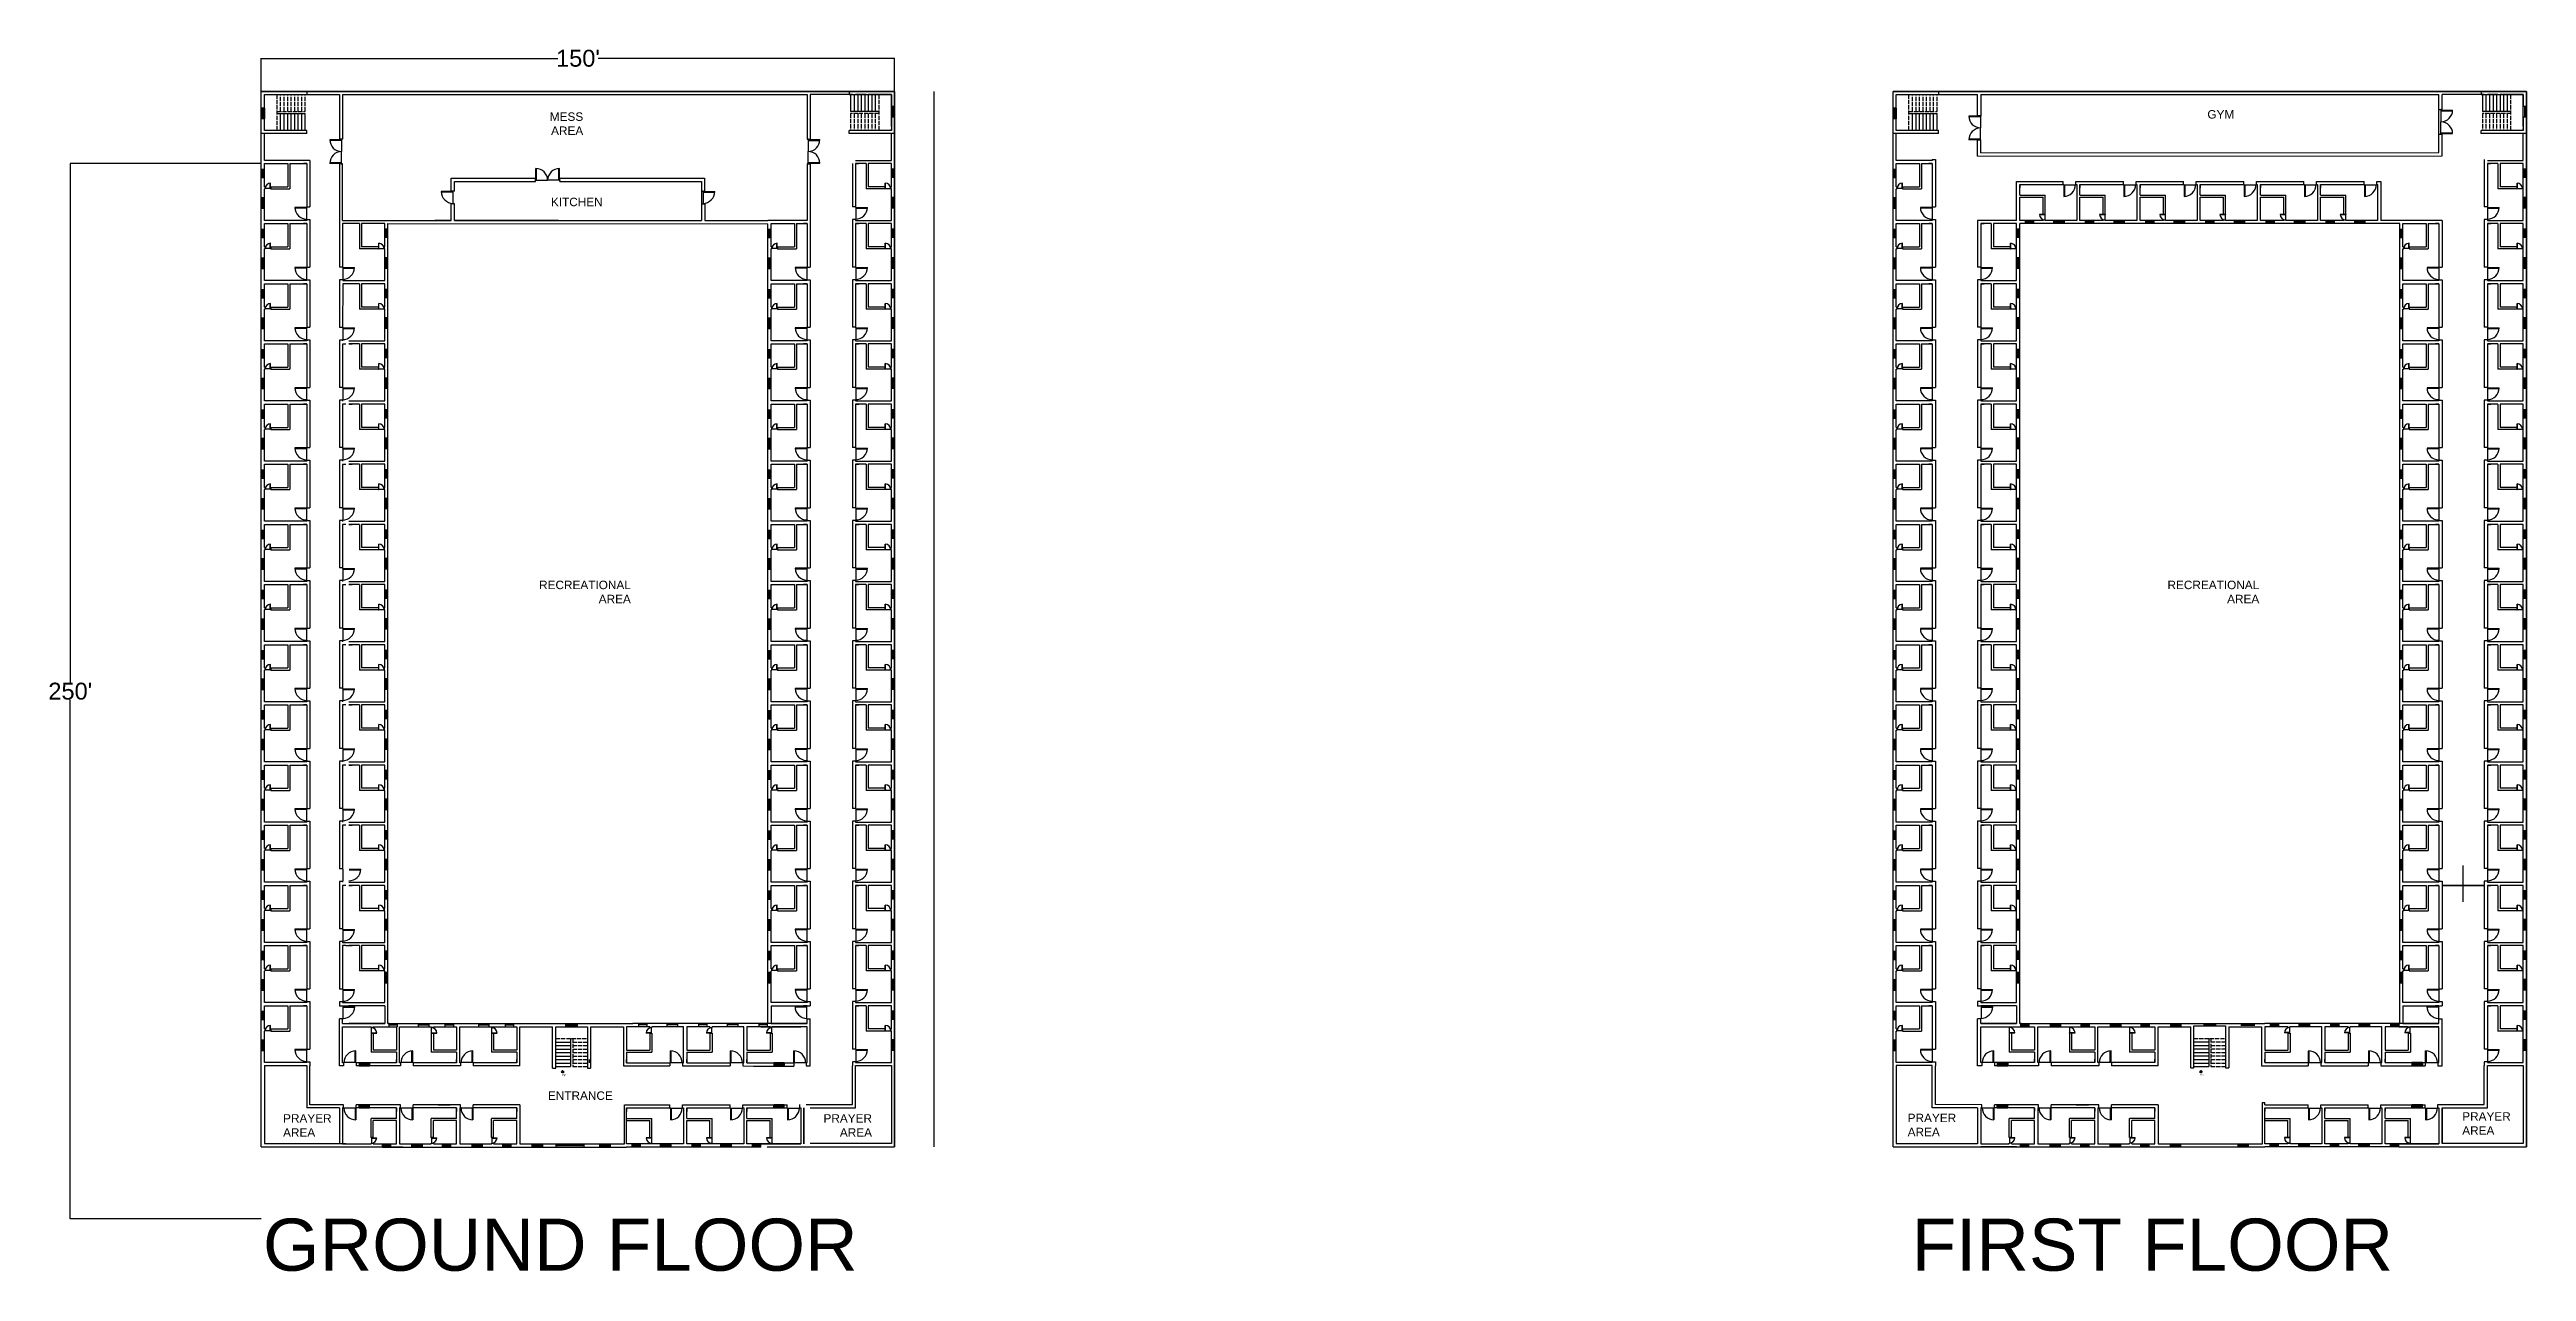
# Model space of a CAD drawing. Header units: inches. Extents: x 2900 to 18472, y 1216 to 4690.
# Drawn here: x 2900 to 9940, y 1216 to 4690 of the extents above; entities that cross this region are included whole.
import ezdxf

# ---------------------------------------------------------------- set-up
doc = ezdxf.new("R2010")
doc.units = ezdxf.units.IN
doc.header["$MEASUREMENT"] = 0
doc.linetypes.add('ACAD_ISO02W100', pattern=[15, 12, -3])
for name, color, linetype in [('Door', 32, 'Continuous'), ('Stairs', 3, 'Continuous'), ('Ventilator', 160, 'Continuous'), ('Windows', 10, 'Continuous')]:
    doc.layers.add(name, color=color, linetype=linetype)
doc.styles.get("Standard").update_dxf_attribs({"font": 'arial.ttf'})
doc.dimstyles.get("Standard").update_dxf_attribs({"dimtxt": 6, "dimasz": 0.18, "dimexe": 0.18, "dimexo": 0.0625, "dimgap": 0.09, "dimtad": 0, "dimtih": 1, "dimtoh": 1, "dimdec": 3, "dimzin": 0, "dimdsep": 46, "dimlunit": 4, "dimtxsty": 'Standard', "dimcen": 0.09, "dimadec": 0, "dimazin": 0, "dimtfac": 1, "dimtdec": 3, "dimtofl": 0, "dimtmove": 0, "dimatfit": 3, "dimfxl": 1, "dimtolj": 1, "dimtzin": 0, "dimarcsym": 0})

msp = doc.modelspace()

# ---------------------------------------------------------------- texts
for s, width, gutter_width, insert, char_height, attachment_point in [('MESS AREA', 117.950948, 1, (4416.7088, 4511.2382), 24, 3), ('GYM', 117.950948, 1, (9109.219, 4517.7076), 24, 3), ('KITCHEN', 117.950948, 1, (4471.933, 4268.6754), 24, 3), ('RECREATIONAL AREA', 117.950948, 1, (4552.0509, 3180.0498), 24, 3), ('RECREATIONAL AREA', 117.950948, 1, (9180.2839, 3180.0498), 24, 3), ('ENTRANCE', 117.950948, 1, (4316.3843, 1728.3008), 24, 1), ('PRAYER AREA', 117.950948, 1, (3563.6599, 1663.5691), 24, 1), ('PRAYER AREA', 117.950948, 1, (5237.4472, 1663.5691), 24, 3), ('PRAYER AREA', 117.950948, 1, (8181.0795, 1664.8773), 24, 1), ('PRAYER AREA', 117.950948, 1, (9757.2416, 1669.1093), 24, 1), ('GROUND FLOOR', 5643.155987, 3.0868, (3506.4126, 1366.7116), 148.167687, 1), ('FIRST FLOOR', 5643.155987, 3.0868, (8192.2841, 1366.7116), 148.167687, 1)]:
    msp.add_mtext_dynamic_manual_height_columns(s, width=width, gutter_width=gutter_width, heights=[0], dxfattribs=dict(insert=insert, char_height=char_height, attachment_point=attachment_point))
at = {"layer": 'Stairs', "char_height": 6, "attachment_point": 1}
for insert in [(4355.5353, 1779.356), (9011.501, 1779.6239)]:
    msp.add_mtext_dynamic_manual_height_columns('Up', width=6.913766, gutter_width=1, heights=[0], dxfattribs=dict(at, insert=insert))

# ---------------------------------------------------------------- blocks, each defined once
blk = doc.blocks.new('*D1')
at = {"color": 0, "lineweight": -2, "transparency": 16777216}
for p, q in [((3501.7, 4366), (2958.7, 4366)), ((2958.8, 4365.8), (2958.8, 2890.4)), ((2958.8, 1365.7), (2958.8, 2841.2)), ((3501.7, 1365.6), (2958.7, 1365.6))]:
    blk.add_line(p, q, dxfattribs=at)
at = {"color": 0, "transparency": 16777216}
for points in [[(2958.8, 4365.8), (2958.9, 4365.8), (2958.8, 4366)], [(2958.8, 1365.7), (2958.9, 1365.7), (2958.8, 1365.6)]]:
    blk.add_solid(points, dxfattribs=at)
at = {"layer": 'Defpoints', "color": 0, "transparency": 16777216}
for p in [(3501.8, 4366), (2958.8, 1365.6), (3501.8, 1365.6)]:
    blk.add_point(p, dxfattribs=at)
at = {"color": 0, "transparency": 16777216, "insert": (2958.8, 2865.8), "char_height": 6, "attachment_point": 5}
blk.add_mtext("\\A1;{\\H8x;250'}", dxfattribs=at)
blk = doc.blocks.new('*D2')
at = {"color": 0, "lineweight": -2, "transparency": 16777216}
for p, q in [((3501.8, 4570.9), (3501.8, 4665.1)), ((3502, 4664.9), (4344.6, 4664.9)), ((5301.6, 4664.9), (4459, 4664.9)), ((5301.8, 4570.9), (5301.8, 4665.1))]:
    blk.add_line(p, q, dxfattribs=at)
at = {"color": 0, "transparency": 16777216}
for points in [[(3502, 4665), (3502, 4664.9), (3501.8, 4664.9)], [(5301.6, 4665), (5301.6, 4664.9), (5301.8, 4664.9)]]:
    blk.add_solid(points, dxfattribs=at)
at = {"layer": 'Defpoints', "color": 0, "transparency": 16777216}
for p in [(5301.8, 4664.9), (3501.8, 4570.9), (5301.8, 4570.9)]:
    blk.add_point(p, dxfattribs=at)
at = {"color": 0, "transparency": 16777216, "insert": (4401.8, 4664.9), "char_height": 6, "attachment_point": 5}
blk.add_mtext("\\A1;{\\H8x;150'}", dxfattribs=at)

# ---------------------------------------------------------------- dimensions: what is measured, and where the dimension line sits
dim = msp.add_linear_dim(base=(5301.7846, 4664.9257), p1=(3501.7846, 4570.8757), p2=(5301.7846, 4570.8757), text='{\\H8x;<>}', dimstyle='Standard')
dim.commit()
dim.dimension.update_dxf_attribs({"geometry": '*D2', "text_midpoint": (4401.7846, 4664.9257)})
dim = msp.add_linear_dim(base=(2958.8479, 1365.5622), p1=(3501.7846, 4366), p2=(3501.7846, 1365.5622), angle=90, text="{\\H8x;250'}", dimstyle='Standard')
dim.commit()
dim.dimension.update_dxf_attribs({"geometry": '*D1', "text_midpoint": (2958.8479, 2865.7811)})

# ---------------------------------------------------------------- hatches: boundary and pattern name
at = {"layer": 'Stairs', "true_color": 0xed1f24}
h = msp.add_hatch(color=240, dxfattribs=at)
h.dxf.hatch_style = 1
h.paths.add_polyline_path([(4362.4197, 1782.7603), (4358.2677, 1787.8259), (4354.1157, 1782.7603)])
h = msp.add_hatch(color=240, dxfattribs=at)
h.dxf.hatch_style = 1
h.paths.add_polyline_path([(9018.3854, 1783.0282), (9014.2334, 1788.0938), (9010.0815, 1783.0282)])

# ---------------------------------------------------------------- linework, layer by layer
for p, q in [((3501.7846, 4570.8757), (5301.7846, 4570.8757)), ((5301.7846, 4570.8757), (3501.7846, 4570.8757)), ((3501.7846, 1570.4378), (3501.7846, 4534.8757)), ((3510.7846, 4471), (3510.7846, 4561.8757)), ((3723.7866, 4561.8757), (3723.7866, 4434.7321)), ((3723.7866, 4561.6078), (3723.7866, 4434.7321)), ((3732.7866, 4561.8757), (3732.7866, 4434.7321)), ((5052.9947, 4561.8757), (5052.9202, 4435)), ((5061.7846, 4561.8757), (5061.7846, 4435)), ((5061.7846, 4561.8757), (5061.7846, 4435)), ((5292.7846, 4471), (5292.7846, 4561.8757)), ((5292.7846, 4471), (5292.7846, 4537)), ((5301.7846, 4570.8757), (5301.7846, 1570.8757)), ((5301.7846, 1570.4378), (5301.7846, 4570.8757)), ((5301.7846, 1570.4378), (5301.7846, 4570.8757)), ((5413.3326, 4570.8757), (5413.3326, 1570.4378)), ((8139.7523, 4570.8757), (9939.7523, 4570.8757)), ((8139.7523, 1570.4378), (8139.7523, 4570.8757)), ((9939.7523, 4570.8757), (8139.7523, 4570.8757)), ((8148.7523, 4471), (8148.7523, 4561.8757)), ((8379.7523, 4501.9035), (8379.7523, 4561.8757)), ((8388.7523, 4561.8757), (8388.7523, 4501.9123)), ((9690.8539, 4396.9243), (9690.9625, 4561.8757)), ((9690.9344, 4519.2926), (9699.7523, 4519.2926)), ((9699.7523, 4519.2926), (9699.7523, 4561.8757)), ((9930.7523, 4471), (9930.7523, 4561.8757)), ((9930.7523, 4471), (9930.7523, 4537)), ((9939.7523, 4570.8757), (9939.7523, 1570.8757)), ((9939.7523, 1570.4378), (9939.7523, 4570.8757)), ((9939.7523, 1570.4378), (9939.7523, 4570.8757)), ((8388.7523, 4501.9123), (8379.7523, 4501.9035)), ((9690.9344, 4449.7028), (9699.7523, 4449.7028)), ((9699.7523, 4387.9306), (9699.7523, 4449.7028)), ((3576.7846, 4366), (3576.7846, 4300)), ((3582.7846, 4366), (3582.7846, 4294)), ((3630.7846, 4366), (3621.237, 4366)), ((3732.7866, 4434.7321), (3723.7866, 4434.7321)), ((3723.7866, 4365.1423), (3723.7866, 4206.2262)), ((3732.7866, 4365.1423), (3723.7866, 4365.1423)), ((3732.7866, 4203.7321), (3732.7866, 4365.1423)), ((5052.7846, 4435), (5061.7846, 4435)), ((5052.7846, 4365.4102), (5061.7846, 4365.4102)), ((5052.8793, 4365.4102), (5052.7846, 4204)), ((5061.7846, 4365.4102), (5061.7846, 4206.494)), ((5190.7846, 4366), (5200.3321, 4366)), ((5220.7846, 4366), (5220.7846, 4294)), ((5226.7846, 4366), (5226.7846, 4300)), ((8214.7523, 4366), (8214.7523, 4300)), ((8220.7523, 4366), (8220.7523, 4294)), ((8250.7523, 4366), (8241.2047, 4366)), ((8250.7523, 4377.494), (8259.7523, 4377.494)), ((8379.7523, 4386.9936), (8379.7523, 4432.3312)), ((8388.7523, 4432.3225), (8379.7523, 4432.3312)), ((8388.7523, 4396), (8388.7523, 4432.3225)), ((9828.7523, 4366), (9838.2999, 4366)), ((9858.7523, 4366), (9858.7523, 4294)), ((9864.7523, 4366), (9864.7523, 4300)), ((3510.7846, 4300), (3512.2513, 4300)), ((3512.2513, 4300), (3512.2513, 4294)), ((3528.7846, 4300), (3576.7846, 4300)), ((3528.7846, 4300), (3528.7846, 4294)), ((4041.7846, 4324), (4280.8125, 4324)), ((4041.7846, 4287.5004), (4041.7846, 4324)), ((4050.7846, 4315), (4280.8125, 4315)), ((4050.7846, 4287.5021), (4050.7846, 4315)), ((4280.8125, 4315.1502), (4280.8125, 4324)), ((4350.4023, 4315.1502), (4350.4023, 4324)), ((4350.4023, 4324), (4761.7846, 4324)), ((4350.4023, 4315.1502), (4752.8007, 4315)), ((4752.8007, 4315), (4752.9458, 4234.1816)), ((4761.7846, 4324), (4761.8501, 4287.5004)), ((5274.7846, 4300), (5226.7846, 4300)), ((5274.7846, 4300), (5274.7846, 4294)), ((5292.7846, 4300), (5291.3178, 4300)), ((5291.3178, 4300), (5291.3178, 4294)), ((8148.7523, 4300), (8150.2191, 4300)), ((8150.2191, 4300), (8150.2191, 4294)), ((8166.7523, 4300), (8214.7523, 4300)), ((8166.7523, 4300), (8166.7523, 4294)), ((8490.7523, 4204), (8490.7523, 4315)), ((8499.7523, 4306), (8499.7523, 4296.4524)), ((8623.2583, 4306), (8623.2583, 4315)), ((8659.2583, 4306), (8659.2583, 4315)), ((8670.7523, 4306), (8670.7523, 4296.4524)), ((8794.2583, 4306), (8794.2583, 4315)), ((8830.2583, 4306), (8830.2583, 4315)), ((8841.7523, 4306), (8841.7523, 4296.4524)), ((8965.2583, 4306), (8965.2583, 4315)), ((9001.2583, 4306), (9001.2583, 4315)), ((9012.7523, 4306), (9012.7523, 4296.4524)), ((9136.2583, 4306), (9136.2583, 4315)), ((9172.2583, 4306), (9172.2583, 4315)), ((9183.7523, 4306), (9183.7523, 4296.4524)), ((9307.2583, 4306), (9307.2583, 4315)), ((9343.2583, 4306), (9343.2583, 4315)), ((9354.7523, 4306), (9354.7523, 4296.4524)), ((9478.2583, 4306), (9478.2583, 4315)), ((9514.2583, 4306), (9514.2583, 4315)), ((9525.7523, 4315), (9525.7624, 4204)), ((9912.7523, 4300), (9864.7523, 4300)), ((9912.7523, 4300), (9912.7523, 4294)), ((9930.7523, 4300), (9929.2855, 4300)), ((9929.2855, 4300), (9929.2855, 4294)), ((3510.7846, 4294), (3512.2513, 4294)), ((3528.7846, 4294), (3582.7846, 4294)), ((3630.7846, 4242.494), (3639.7846, 4242.494)), ((4050.7846, 4287.5021), (4041.7846, 4287.5004)), ((4041.7846, 4204), (4041.7846, 4251.4851)), ((4050.7846, 4251.4834), (4041.7846, 4251.4851)), ((4050.7846, 4204), (4050.7846, 4251.4834)), ((4752.9458, 4287.5021), (4761.8501, 4287.5004)), ((4752.9458, 4251.4834), (4761.9147, 4251.485)), ((4752.9458, 4234.1816), (4753, 4203.9838)), ((4761.9147, 4251.485), (4762, 4204)), ((5190.7846, 4242.494), (5181.7846, 4242.494)), ((5274.7846, 4294), (5220.7846, 4294)), ((5292.7846, 4294), (5291.3178, 4294)), ((8148.7523, 4294), (8150.2191, 4294)), ((8166.7523, 4294), (8220.7523, 4294)), ((8250.7523, 4242.494), (8259.7523, 4242.494)), ((8499.7523, 4276), (8571.7523, 4276)), ((8499.7523, 4270), (8565.7523, 4270)), ((8499.7523, 4204), (8499.7523, 4270)), ((8499.7523, 4204), (8499.7523, 4234)), ((8499.7523, 4230.5452), (8499.7523, 4234)), ((8565.7523, 4222), (8565.7523, 4270)), ((8571.7523, 4222), (8571.7523, 4276)), ((8670.7523, 4276), (8742.7523, 4276)), ((8670.7523, 4270), (8736.7523, 4270)), ((8736.7523, 4222), (8736.7523, 4270)), ((8742.7523, 4222), (8742.7523, 4276)), ((8841.7523, 4276), (8913.7523, 4276)), ((8841.7523, 4270), (8907.7523, 4270)), ((8907.7523, 4222), (8907.7523, 4270)), ((8913.7523, 4222), (8913.7523, 4276)), ((9012.7523, 4276), (9084.7523, 4276)), ((9012.7523, 4270), (9078.7523, 4270)), ((9078.7523, 4222), (9078.7523, 4270)), ((9084.7523, 4222), (9084.7523, 4276)), ((9183.7523, 4276), (9255.7523, 4276)), ((9183.7523, 4270), (9249.7523, 4270)), ((9249.7523, 4222), (9249.7523, 4270)), ((9255.7523, 4222), (9255.7523, 4276)), ((9354.7523, 4276), (9426.7523, 4276)), ((9354.7523, 4270), (9420.7523, 4270)), ((9420.7523, 4222), (9420.7523, 4270)), ((9426.7523, 4222), (9426.7523, 4276)), ((9828.7523, 4242.494), (9819.7523, 4242.494)), ((9912.7523, 4294), (9858.7523, 4294)), ((9930.7523, 4294), (9929.2855, 4294)), ((3576.7846, 4195), (3576.7846, 4129)), ((3582.7846, 4195), (3582.7846, 4123)), ((3630.7846, 4195), (3621.237, 4195)), ((3630.7846, 4206.494), (3639.7846, 4206.494)), ((3732.7866, 4206.2262), (3732.7846, 4206.2262)), ((3780.7846, 4195), (3780.7846, 4123)), ((3786.7846, 4195), (3786.7846, 4129)), ((3861.7846, 4195), (4941.7846, 4194.5)), ((3861.7846, 2032), (3861.7846, 4179.1055)), ((4041.7846, 4204), (3995.2846, 4204)), ((4346.2846, 4204), (4050.7846, 4204)), ((4941.7846, 2032), (4941.7846, 4179.1055)), ((5016.7846, 4195), (5016.7846, 4129)), ((5022.7846, 4195), (5022.7846, 4123)), ((5052.7846, 4195), (5043.237, 4195)), ((5052.7846, 4206.494), (5052.786, 4206.494)), ((5190.7846, 4206.494), (5181.7846, 4206.494)), ((5190.7846, 4195), (5200.3321, 4195)), ((5220.7846, 4195), (5220.7846, 4123)), ((5226.7846, 4195), (5226.7846, 4129)), ((8214.7523, 4195), (8214.7523, 4129)), ((8220.7523, 4195), (8220.7523, 4123)), ((8250.7523, 4195), (8241.2047, 4195)), ((8250.7523, 4206.494), (8259.7523, 4206.494)), ((8490.7523, 4204), (8379.7523, 4204)), ((8388.7523, 4195), (8398.2999, 4195)), ((8418.7523, 4195), (8418.7523, 4123)), ((8424.7523, 4195), (8424.7523, 4129)), ((8490.7523, 4195), (8460.7523, 4195)), ((8490.7523, 4129), (8490.7523, 4195)), ((8565.7523, 4204), (8499.7523, 4204)), ((8499.7523, 2032), (8499.7523, 4179.1055)), ((8565.7523, 4222), (8571.7523, 4222)), ((8565.7523, 4204), (8565.7523, 4205.4668)), ((8565.7523, 4205.4668), (8571.7523, 4205.4668)), ((8571.7523, 4204), (8571.7523, 4205.4668)), ((8736.7523, 4222), (8742.7523, 4222)), ((8736.7523, 4204), (8736.7523, 4205.4668)), ((8736.7523, 4205.4668), (8742.7523, 4205.4668)), ((8742.7523, 4204), (8742.7523, 4205.4668)), ((8907.7523, 4222), (8913.7523, 4222)), ((8907.7523, 4204), (8907.7523, 4205.4668)), ((8907.7523, 4205.4668), (8913.7523, 4205.4668)), ((8913.7523, 4204), (8913.7523, 4205.4668)), ((9078.7523, 4222), (9084.7523, 4222)), ((9078.7523, 4204), (9078.7523, 4205.4668)), ((9078.7523, 4205.4668), (9084.7523, 4205.4668)), ((9084.7523, 4204), (9084.7523, 4205.4668)), ((9249.7523, 4222), (9255.7523, 4222)), ((9249.7523, 4204), (9249.7523, 4205.4668)), ((9249.7523, 4205.4668), (9255.7523, 4205.4668)), ((9255.7523, 4204), (9255.7523, 4205.4668)), ((9420.7523, 4222), (9426.7523, 4222)), ((9420.7523, 4204), (9420.7523, 4205.4668)), ((9420.7523, 4205.4668), (9426.7523, 4205.4668)), ((9426.7523, 4204), (9426.7523, 4205.4668)), ((9579.7523, 2032), (9579.7523, 4179.1055)), ((9654.7523, 4195), (9654.7523, 4129)), ((9660.7523, 4195), (9660.7523, 4123)), ((9690.7523, 4195), (9681.2047, 4195)), ((9828.7523, 4206.494), (9819.7523, 4206.494)), ((9828.7523, 4195), (9838.2999, 4195)), ((9858.7523, 4195), (9858.7523, 4123)), ((9864.7523, 4195), (9864.7523, 4129)), ((3510.7846, 4129), (3512.2513, 4129)), ((3510.7846, 4123), (3512.2513, 4123)), ((3512.2513, 4129), (3512.2513, 4123)), ((3528.7846, 4129), (3576.7846, 4129)), ((3528.7846, 4129), (3528.7846, 4123)), ((3528.7846, 4123), (3582.7846, 4123)), ((3834.7846, 4123), (3780.7846, 4123)), ((3834.7846, 4129), (3786.7846, 4129)), ((3834.7846, 4129), (3834.7846, 4123)), ((3852.7846, 4129), (3851.3178, 4129)), ((3851.3178, 4129), (3851.3178, 4123)), ((3852.7846, 4123), (3851.3178, 4123)), ((4950.7846, 4129), (4952.2513, 4129)), ((4950.7846, 4123), (4952.2513, 4123)), ((4952.2513, 4129), (4952.2513, 4123)), ((4968.7846, 4129), (5016.7846, 4129)), ((4968.7846, 4129), (4968.7846, 4123)), ((4968.7846, 4123), (5022.7846, 4123)), ((5274.7846, 4123), (5220.7846, 4123)), ((5274.7846, 4129), (5226.7846, 4129)), ((5274.7846, 4129), (5274.7846, 4123)), ((5292.7846, 4129), (5291.3178, 4129)), ((5291.3178, 4129), (5291.3178, 4123)), ((5292.7846, 4123), (5291.3178, 4123)), ((8148.7523, 4129), (8150.2191, 4129)), ((8148.7523, 4123), (8150.2191, 4123)), ((8150.2191, 4129), (8150.2191, 4123)), ((8166.7523, 4129), (8214.7523, 4129)), ((8166.7523, 4129), (8166.7523, 4123)), ((8166.7523, 4123), (8220.7523, 4123)), ((8472.7523, 4123), (8418.7523, 4123)), ((8472.7523, 4129), (8424.7523, 4129)), ((8472.7523, 4129), (8472.7523, 4123)), ((8490.7523, 4129), (8489.2855, 4129)), ((8489.2855, 4129), (8489.2855, 4123)), ((8490.7523, 4123), (8489.2855, 4123)), ((9588.7523, 4129), (9590.2191, 4129)), ((9588.7523, 4123), (9590.2191, 4123)), ((9590.2191, 4129), (9590.2191, 4123)), ((9606.7523, 4129), (9654.7523, 4129)), ((9606.7523, 4129), (9606.7523, 4123)), ((9606.7523, 4123), (9660.7523, 4123)), ((9912.7523, 4123), (9858.7523, 4123)), ((9912.7523, 4129), (9864.7523, 4129)), ((9912.7523, 4129), (9912.7523, 4123)), ((9930.7523, 4129), (9929.2855, 4129)), ((9929.2855, 4129), (9929.2855, 4123)), ((9930.7523, 4123), (9929.2855, 4123)), ((3576.7846, 4024), (3576.7846, 3958)), ((3582.7846, 4024), (3582.7846, 3952)), ((3630.7846, 4024), (3621.237, 4024)), ((3630.7846, 4071.494), (3639.7846, 4071.494)), ((3630.7846, 4035.494), (3639.7846, 4035.494)), ((3732.7866, 4071.2262), (3723.7866, 4071.2262)), ((3732.7866, 4035.2262), (3723.7866, 4035.2262)), ((3780.7846, 4024), (3780.7846, 3952)), ((3786.7846, 4024), (3786.7846, 3958)), ((5016.7846, 4024), (5016.7846, 3958)), ((5022.7846, 4024), (5022.7846, 3952)), ((5052.7846, 4024), (5043.237, 4024)), ((5052.7846, 4071.494), (5061.7846, 4071.494)), ((5052.7846, 4035.494), (5061.7846, 4035.494)), ((5190.7846, 4071.494), (5181.7846, 4071.494)), ((5190.7846, 4035.494), (5181.7846, 4035.494)), ((5190.7846, 4024), (5200.3321, 4024)), ((5220.7846, 4024), (5220.7846, 3952)), ((5226.7846, 4024), (5226.7846, 3958)), ((8214.7523, 4024), (8214.7523, 3958)), ((8220.7523, 4024), (8220.7523, 3952)), ((8250.7523, 4024), (8241.2047, 4024)), ((8250.7523, 4071.494), (8259.7523, 4071.494)), ((8250.7523, 4035.494), (8259.7523, 4035.494)), ((8388.7523, 4071.494), (8379.7523, 4071.494)), ((8388.7523, 4035.494), (8379.7523, 4035.494)), ((8388.7523, 4024), (8398.2999, 4024)), ((8418.7523, 4024), (8418.7523, 3952)), ((8424.7523, 4024), (8424.7523, 3958)), ((9654.7523, 4024), (9654.7523, 3958)), ((9660.7523, 4024), (9660.7523, 3952)), ((9690.7523, 4024), (9681.2047, 4024)), ((9690.7523, 4071.494), (9699.7523, 4071.494)), ((9690.7523, 4035.494), (9699.7523, 4035.494)), ((9828.7523, 4071.494), (9819.7523, 4071.494)), ((9828.7523, 4035.494), (9819.7523, 4035.494)), ((9828.7523, 4024), (9838.2999, 4024)), ((9858.7523, 4024), (9858.7523, 3952)), ((9864.7523, 4024), (9864.7523, 3958)), ((3510.7846, 3958), (3512.2513, 3958)), ((3510.7846, 3952), (3512.2513, 3952)), ((3512.2513, 3958), (3512.2513, 3952)), ((3528.7846, 3958), (3576.7846, 3958)), ((3528.7846, 3958), (3528.7846, 3952)), ((3528.7846, 3952), (3582.7846, 3952)), ((3834.7846, 3952), (3780.7846, 3952)), ((3834.7846, 3958), (3786.7846, 3958)), ((3834.7846, 3958), (3834.7846, 3952)), ((3852.7846, 3958), (3851.3178, 3958)), ((3851.3178, 3958), (3851.3178, 3952)), ((3852.7846, 3952), (3851.3178, 3952)), ((4950.7846, 3958), (4952.2513, 3958)), ((4950.7846, 3952), (4952.2513, 3952)), ((4952.2513, 3958), (4952.2513, 3952)), ((4968.7846, 3958), (5016.7846, 3958)), ((4968.7846, 3958), (4968.7846, 3952)), ((4968.7846, 3952), (5022.7846, 3952)), ((5274.7846, 3952), (5220.7846, 3952)), ((5274.7846, 3958), (5226.7846, 3958)), ((5274.7846, 3958), (5274.7846, 3952)), ((5292.7846, 3958), (5291.3178, 3958)), ((5291.3178, 3958), (5291.3178, 3952)), ((5292.7846, 3952), (5291.3178, 3952)), ((8148.7523, 3958), (8150.2191, 3958)), ((8148.7523, 3952), (8150.2191, 3952)), ((8150.2191, 3958), (8150.2191, 3952)), ((8166.7523, 3958), (8214.7523, 3958)), ((8166.7523, 3958), (8166.7523, 3952)), ((8166.7523, 3952), (8220.7523, 3952)), ((8472.7523, 3952), (8418.7523, 3952)), ((8472.7523, 3958), (8424.7523, 3958)), ((8472.7523, 3958), (8472.7523, 3952)), ((8490.7523, 3958), (8489.2855, 3958)), ((8489.2855, 3958), (8489.2855, 3952)), ((8490.7523, 3952), (8489.2855, 3952)), ((9588.7523, 3958), (9590.2191, 3958)), ((9588.7523, 3952), (9590.2191, 3952)), ((9590.2191, 3958), (9590.2191, 3952)), ((9606.7523, 3958), (9654.7523, 3958)), ((9606.7523, 3958), (9606.7523, 3952)), ((9606.7523, 3952), (9660.7523, 3952)), ((9912.7523, 3952), (9858.7523, 3952)), ((9912.7523, 3958), (9864.7523, 3958)), ((9912.7523, 3958), (9912.7523, 3952)), ((9930.7523, 3958), (9929.2855, 3958)), ((9929.2855, 3958), (9929.2855, 3952)), ((9930.7523, 3952), (9929.2855, 3952)), ((3630.7846, 3900.494), (3639.7846, 3900.494)), ((3732.7866, 3900.2262), (3723.7866, 3900.2262)), ((5052.7846, 3900.494), (5061.7846, 3900.494)), ((5190.7846, 3900.494), (5181.7846, 3900.494)), ((8250.7523, 3900.494), (8259.7523, 3900.494)), ((8388.7523, 3900.494), (8379.7523, 3900.494)), ((9690.7523, 3900.494), (9699.7523, 3900.494)), ((9828.7523, 3900.494), (9819.7523, 3900.494)), ((3576.7846, 3853), (3576.7846, 3787)), ((3582.7846, 3853), (3582.7846, 3781)), ((3630.7846, 3853), (3621.237, 3853)), ((3630.7846, 3864.494), (3639.7846, 3864.494)), ((3732.7866, 3864.2262), (3723.7866, 3864.2262)), ((3750.7846, 3853), (3760.3321, 3853)), ((3780.7846, 3853), (3780.7846, 3781)), ((3786.7846, 3853), (3786.7846, 3787)), ((5016.7846, 3853), (5016.7846, 3787)), ((5022.7846, 3853), (5022.7846, 3781)), ((5052.7846, 3853), (5043.237, 3853)), ((5052.7846, 3864.494), (5061.7846, 3864.494)), ((5190.7846, 3864.494), (5181.7846, 3864.494)), ((5190.7846, 3853), (5200.3321, 3853)), ((5220.7846, 3853), (5220.7846, 3781)), ((5226.7846, 3853), (5226.7846, 3787)), ((8214.7523, 3853), (8214.7523, 3787)), ((8220.7523, 3853), (8220.7523, 3781)), ((8250.7523, 3853), (8241.2047, 3853)), ((8250.7523, 3864.494), (8259.7523, 3864.494)), ((8388.7523, 3864.494), (8379.7523, 3864.494)), ((8388.7523, 3853), (8398.2999, 3853)), ((8418.7523, 3853), (8418.7523, 3781)), ((8424.7523, 3853), (8424.7523, 3787)), ((9654.7523, 3853), (9654.7523, 3787)), ((9660.7523, 3853), (9660.7523, 3781)), ((9690.7523, 3853), (9681.2047, 3853)), ((9690.7523, 3864.494), (9699.7523, 3864.494)), ((9828.7523, 3864.494), (9819.7523, 3864.494)), ((9828.7523, 3853), (9838.2999, 3853)), ((9858.7523, 3853), (9858.7523, 3781)), ((9864.7523, 3853), (9864.7523, 3787)), ((3510.7846, 3787), (3512.2513, 3787)), ((3510.7846, 3781), (3512.2513, 3781)), ((3512.2513, 3787), (3512.2513, 3781)), ((3528.7846, 3787), (3576.7846, 3787)), ((3528.7846, 3787), (3528.7846, 3781)), ((3528.7846, 3781), (3582.7846, 3781)), ((3834.7846, 3781), (3780.7846, 3781)), ((3834.7846, 3787), (3786.7846, 3787)), ((3834.7846, 3787), (3834.7846, 3781)), ((3852.7846, 3787), (3851.3178, 3787)), ((3851.3178, 3787), (3851.3178, 3781)), ((3852.7846, 3781), (3851.3178, 3781)), ((4950.7846, 3787), (4952.2513, 3787)), ((4950.7846, 3781), (4952.2513, 3781)), ((4952.2513, 3787), (4952.2513, 3781)), ((4968.7846, 3787), (5016.7846, 3787)), ((4968.7846, 3787), (4968.7846, 3781)), ((4968.7846, 3781), (5022.7846, 3781)), ((5274.7846, 3781), (5220.7846, 3781)), ((5274.7846, 3787), (5226.7846, 3787)), ((5274.7846, 3787), (5274.7846, 3781)), ((5292.7846, 3787), (5291.3178, 3787)), ((5291.3178, 3787), (5291.3178, 3781)), ((5292.7846, 3781), (5291.3178, 3781)), ((8148.7523, 3787), (8150.2191, 3787)), ((8148.7523, 3781), (8150.2191, 3781)), ((8150.2191, 3787), (8150.2191, 3781)), ((8166.7523, 3787), (8214.7523, 3787)), ((8166.7523, 3787), (8166.7523, 3781)), ((8166.7523, 3781), (8220.7523, 3781)), ((8472.7523, 3781), (8418.7523, 3781)), ((8472.7523, 3787), (8424.7523, 3787)), ((8472.7523, 3787), (8472.7523, 3781)), ((8490.7523, 3787), (8489.2855, 3787)), ((8489.2855, 3787), (8489.2855, 3781)), ((8490.7523, 3781), (8489.2855, 3781)), ((9588.7523, 3787), (9590.2191, 3787)), ((9588.7523, 3781), (9590.2191, 3781)), ((9590.2191, 3787), (9590.2191, 3781)), ((9606.7523, 3787), (9654.7523, 3787)), ((9606.7523, 3787), (9606.7523, 3781)), ((9606.7523, 3781), (9660.7523, 3781)), ((9912.7523, 3781), (9858.7523, 3781)), ((9912.7523, 3787), (9864.7523, 3787)), ((9912.7523, 3787), (9912.7523, 3781)), ((9930.7523, 3787), (9929.2855, 3787)), ((9929.2855, 3787), (9929.2855, 3781)), ((9930.7523, 3781), (9929.2855, 3781)), ((3576.7846, 3682), (3576.7846, 3616)), ((3582.7846, 3682), (3582.7846, 3610)), ((3630.7846, 3682), (3621.237, 3682)), ((3630.7846, 3729.494), (3639.7846, 3729.494)), ((3630.7846, 3693.494), (3639.7846, 3693.494)), ((3732.7866, 3729.2262), (3723.7866, 3729.2262)), ((3732.7866, 3693.2262), (3723.7866, 3693.2262)), ((3750.7846, 3682), (3760.3321, 3682)), ((3780.7846, 3682), (3780.7846, 3610)), ((3786.7846, 3682), (3786.7846, 3616)), ((5016.7846, 3682), (5016.7846, 3616)), ((5022.7846, 3682), (5022.7846, 3610)), ((5052.7846, 3682), (5043.237, 3682)), ((5052.7846, 3729.494), (5061.7846, 3729.494)), ((5052.7846, 3693.494), (5061.7846, 3693.494)), ((5190.7846, 3729.494), (5181.7846, 3729.494)), ((5190.7846, 3693.494), (5181.7846, 3693.494)), ((5190.7846, 3682), (5200.3321, 3682)), ((5220.7846, 3682), (5220.7846, 3610)), ((5226.7846, 3682), (5226.7846, 3616)), ((8214.7523, 3682), (8214.7523, 3616)), ((8220.7523, 3682), (8220.7523, 3610)), ((8250.7523, 3682), (8241.2047, 3682)), ((8250.7523, 3729.494), (8259.7523, 3729.494)), ((8250.7523, 3693.494), (8259.7523, 3693.494)), ((8388.7523, 3729.494), (8379.7523, 3729.494)), ((8388.7523, 3693.494), (8379.7523, 3693.494)), ((8388.7523, 3682), (8398.2999, 3682)), ((8418.7523, 3682), (8418.7523, 3610)), ((8424.7523, 3682), (8424.7523, 3616)), ((9654.7523, 3682), (9654.7523, 3616)), ((9660.7523, 3682), (9660.7523, 3610)), ((9690.7523, 3682), (9681.2047, 3682)), ((9690.7523, 3729.494), (9699.7523, 3729.494)), ((9690.7523, 3693.494), (9699.7523, 3693.494)), ((9828.7523, 3729.494), (9819.7523, 3729.494)), ((9828.7523, 3693.494), (9819.7523, 3693.494)), ((9828.7523, 3682), (9838.2999, 3682)), ((9858.7523, 3682), (9858.7523, 3610)), ((9864.7523, 3682), (9864.7523, 3616)), ((3510.7846, 3616), (3512.2513, 3616)), ((3510.7846, 3610), (3512.2513, 3610)), ((3512.2513, 3616), (3512.2513, 3610)), ((3528.7846, 3616), (3576.7846, 3616)), ((3528.7846, 3616), (3528.7846, 3610)), ((3528.7846, 3610), (3582.7846, 3610)), ((3834.7846, 3610), (3780.7846, 3610)), ((3834.7846, 3616), (3786.7846, 3616)), ((3834.7846, 3616), (3834.7846, 3610)), ((3852.7846, 3616), (3851.3178, 3616)), ((3851.3178, 3616), (3851.3178, 3610)), ((3852.7846, 3610), (3851.3178, 3610)), ((4950.7846, 3616), (4952.2513, 3616)), ((4950.7846, 3610), (4952.2513, 3610)), ((4952.2513, 3616), (4952.2513, 3610)), ((4968.7846, 3616), (5016.7846, 3616)), ((4968.7846, 3616), (4968.7846, 3610)), ((4968.7846, 3610), (5022.7846, 3610)), ((5274.7846, 3610), (5220.7846, 3610)), ((5274.7846, 3616), (5226.7846, 3616)), ((5274.7846, 3616), (5274.7846, 3610)), ((5292.7846, 3616), (5291.3178, 3616)), ((5291.3178, 3616), (5291.3178, 3610)), ((5292.7846, 3610), (5291.3178, 3610)), ((8148.7523, 3616), (8150.2191, 3616)), ((8148.7523, 3610), (8150.2191, 3610)), ((8150.2191, 3616), (8150.2191, 3610)), ((8166.7523, 3616), (8214.7523, 3616)), ((8166.7523, 3616), (8166.7523, 3610)), ((8166.7523, 3610), (8220.7523, 3610)), ((8472.7523, 3610), (8418.7523, 3610)), ((8472.7523, 3616), (8424.7523, 3616)), ((8472.7523, 3616), (8472.7523, 3610)), ((8490.7523, 3616), (8489.2855, 3616)), ((8489.2855, 3616), (8489.2855, 3610)), ((8490.7523, 3610), (8489.2855, 3610)), ((9588.7523, 3616), (9590.2191, 3616)), ((9588.7523, 3610), (9590.2191, 3610)), ((9590.2191, 3616), (9590.2191, 3610)), ((9606.7523, 3616), (9654.7523, 3616)), ((9606.7523, 3616), (9606.7523, 3610)), ((9606.7523, 3610), (9660.7523, 3610)), ((9912.7523, 3610), (9858.7523, 3610)), ((9912.7523, 3616), (9864.7523, 3616)), ((9912.7523, 3616), (9912.7523, 3610)), ((9930.7523, 3616), (9929.2855, 3616)), ((9929.2855, 3616), (9929.2855, 3610)), ((9930.7523, 3610), (9929.2855, 3610)), ((3630.7846, 3558.494), (3639.7846, 3558.494)), ((3630.7846, 3522.494), (3639.7846, 3522.494)), ((3732.7866, 3558.2262), (3723.7866, 3558.2262)), ((3732.7866, 3522.2262), (3723.7866, 3522.2262)), ((5052.7846, 3558.494), (5061.7846, 3558.494)), ((5052.7846, 3522.494), (5061.7846, 3522.494)), ((5190.7846, 3558.494), (5181.7846, 3558.494)), ((5190.7846, 3522.494), (5181.7846, 3522.494)), ((8250.7523, 3558.494), (8259.7523, 3558.494)), ((8250.7523, 3522.494), (8259.7523, 3522.494)), ((8388.7523, 3558.494), (8379.7523, 3558.494)), ((8388.7523, 3522.494), (8379.7523, 3522.494)), ((9690.7523, 3558.494), (9699.7523, 3558.494)), ((9690.7523, 3522.494), (9699.7523, 3522.494)), ((9828.7523, 3558.494), (9819.7523, 3558.494)), ((9828.7523, 3522.494), (9819.7523, 3522.494)), ((3576.7846, 3511), (3576.7846, 3445)), ((3582.7846, 3511), (3582.7846, 3439)), ((3630.7846, 3511), (3621.237, 3511)), ((3750.7846, 3511), (3760.3321, 3511)), ((3780.7846, 3511), (3780.7846, 3439)), ((3786.7846, 3511), (3786.7846, 3445)), ((5016.7846, 3511), (5016.7846, 3445)), ((5022.7846, 3511), (5022.7846, 3439)), ((5052.7846, 3511), (5043.237, 3511)), ((5190.7846, 3511), (5200.3321, 3511)), ((5220.7846, 3511), (5220.7846, 3439)), ((5226.7846, 3511), (5226.7846, 3445)), ((8214.7523, 3511), (8214.7523, 3445)), ((8220.7523, 3511), (8220.7523, 3439)), ((8250.7523, 3511), (8241.2047, 3511)), ((8388.7523, 3511), (8398.2999, 3511)), ((8418.7523, 3511), (8418.7523, 3439)), ((8424.7523, 3511), (8424.7523, 3445)), ((9654.7523, 3511), (9654.7523, 3445)), ((9660.7523, 3511), (9660.7523, 3439)), ((9690.7523, 3511), (9681.2047, 3511)), ((9828.7523, 3511), (9838.2999, 3511)), ((9858.7523, 3511), (9858.7523, 3439)), ((9864.7523, 3511), (9864.7523, 3445)), ((3510.7846, 3445), (3512.2513, 3445)), ((3510.7846, 3439), (3512.2513, 3439)), ((3512.2513, 3445), (3512.2513, 3439)), ((3528.7846, 3445), (3576.7846, 3445)), ((3528.7846, 3445), (3528.7846, 3439)), ((3528.7846, 3439), (3582.7846, 3439)), ((3630.7846, 3387.494), (3639.7846, 3387.494)), ((3732.7866, 3387.2262), (3723.7866, 3387.2262)), ((3834.7846, 3439), (3780.7846, 3439)), ((3834.7846, 3445), (3786.7846, 3445)), ((3834.7846, 3445), (3834.7846, 3439)), ((3852.7846, 3445), (3851.3178, 3445)), ((3851.3178, 3445), (3851.3178, 3439)), ((3852.7846, 3439), (3851.3178, 3439)), ((4950.7846, 3445), (4952.2513, 3445)), ((4950.7846, 3439), (4952.2513, 3439)), ((4952.2513, 3445), (4952.2513, 3439)), ((4968.7846, 3445), (5016.7846, 3445)), ((4968.7846, 3445), (4968.7846, 3439)), ((4968.7846, 3439), (5022.7846, 3439)), ((5052.7846, 3387.494), (5061.7846, 3387.494)), ((5190.7846, 3387.494), (5181.7846, 3387.494)), ((5274.7846, 3439), (5220.7846, 3439)), ((5274.7846, 3445), (5226.7846, 3445)), ((5274.7846, 3445), (5274.7846, 3439)), ((5292.7846, 3445), (5291.3178, 3445)), ((5291.3178, 3445), (5291.3178, 3439)), ((5292.7846, 3439), (5291.3178, 3439)), ((8148.7523, 3445), (8150.2191, 3445)), ((8148.7523, 3439), (8150.2191, 3439)), ((8150.2191, 3445), (8150.2191, 3439)), ((8166.7523, 3445), (8214.7523, 3445)), ((8166.7523, 3445), (8166.7523, 3439)), ((8166.7523, 3439), (8220.7523, 3439)), ((8250.7523, 3387.494), (8259.7523, 3387.494)), ((8388.7523, 3387.494), (8379.7523, 3387.494)), ((8472.7523, 3439), (8418.7523, 3439)), ((8472.7523, 3445), (8424.7523, 3445)), ((8472.7523, 3445), (8472.7523, 3439)), ((8490.7523, 3445), (8489.2855, 3445)), ((8489.2855, 3445), (8489.2855, 3439)), ((8490.7523, 3439), (8489.2855, 3439)), ((9588.7523, 3445), (9590.2191, 3445)), ((9588.7523, 3439), (9590.2191, 3439)), ((9590.2191, 3445), (9590.2191, 3439)), ((9606.7523, 3445), (9654.7523, 3445)), ((9606.7523, 3445), (9606.7523, 3439)), ((9606.7523, 3439), (9660.7523, 3439)), ((9690.7523, 3387.494), (9699.7523, 3387.494)), ((9828.7523, 3387.494), (9819.7523, 3387.494)), ((9912.7523, 3439), (9858.7523, 3439)), ((9912.7523, 3445), (9864.7523, 3445)), ((9912.7523, 3445), (9912.7523, 3439)), ((9930.7523, 3445), (9929.2855, 3445)), ((9929.2855, 3445), (9929.2855, 3439)), ((9930.7523, 3439), (9929.2855, 3439)), ((3576.7846, 3340), (3576.7846, 3274)), ((3582.7846, 3340), (3582.7846, 3268)), ((3630.7846, 3340), (3621.237, 3340)), ((3630.7846, 3351.494), (3639.7846, 3351.494)), ((3732.7866, 3351.2262), (3723.7866, 3351.2262)), ((3750.7846, 3340), (3760.3321, 3340)), ((3780.7846, 3340), (3780.7846, 3268)), ((3786.7846, 3340), (3786.7846, 3274)), ((5016.7846, 3340), (5016.7846, 3274)), ((5022.7846, 3340), (5022.7846, 3268)), ((5052.7846, 3340), (5043.237, 3340)), ((5052.7846, 3351.494), (5061.7846, 3351.494)), ((5190.7846, 3351.494), (5181.7846, 3351.494)), ((5190.7846, 3340), (5200.3321, 3340)), ((5220.7846, 3340), (5220.7846, 3268)), ((5226.7846, 3340), (5226.7846, 3274)), ((8214.7523, 3340), (8214.7523, 3274)), ((8220.7523, 3340), (8220.7523, 3268)), ((8250.7523, 3340), (8241.2047, 3340)), ((8250.7523, 3351.494), (8259.7523, 3351.494)), ((8388.7523, 3351.494), (8379.7523, 3351.494)), ((8388.7523, 3340), (8398.2999, 3340)), ((8418.7523, 3340), (8418.7523, 3268)), ((8424.7523, 3340), (8424.7523, 3274)), ((9654.7523, 3340), (9654.7523, 3274)), ((9660.7523, 3340), (9660.7523, 3268)), ((9690.7523, 3340), (9681.2047, 3340)), ((9690.7523, 3351.494), (9699.7523, 3351.494)), ((9828.7523, 3351.494), (9819.7523, 3351.494)), ((9828.7523, 3340), (9838.2999, 3340)), ((9858.7523, 3340), (9858.7523, 3268)), ((9864.7523, 3340), (9864.7523, 3274)), ((3510.7846, 3274), (3512.2513, 3274)), ((3510.7846, 3268), (3512.2513, 3268)), ((3512.2513, 3274), (3512.2513, 3268)), ((3528.7846, 3274), (3576.7846, 3274)), ((3528.7846, 3274), (3528.7846, 3268)), ((3528.7846, 3268), (3582.7846, 3268)), ((3834.7846, 3268), (3780.7846, 3268)), ((3834.7846, 3274), (3786.7846, 3274)), ((3834.7846, 3274), (3834.7846, 3268)), ((3852.7846, 3274), (3851.3178, 3274)), ((3851.3178, 3274), (3851.3178, 3268)), ((3852.7846, 3268), (3851.3178, 3268)), ((4950.7846, 3274), (4952.2513, 3274)), ((4950.7846, 3268), (4952.2513, 3268)), ((4952.2513, 3274), (4952.2513, 3268)), ((4968.7846, 3274), (5016.7846, 3274)), ((4968.7846, 3274), (4968.7846, 3268)), ((4968.7846, 3268), (5022.7846, 3268)), ((5274.7846, 3268), (5220.7846, 3268)), ((5274.7846, 3274), (5226.7846, 3274)), ((5274.7846, 3274), (5274.7846, 3268)), ((5292.7846, 3274), (5291.3178, 3274)), ((5291.3178, 3274), (5291.3178, 3268)), ((5292.7846, 3268), (5291.3178, 3268)), ((8148.7523, 3274), (8150.2191, 3274)), ((8148.7523, 3268), (8150.2191, 3268)), ((8150.2191, 3274), (8150.2191, 3268)), ((8166.7523, 3274), (8214.7523, 3274)), ((8166.7523, 3274), (8166.7523, 3268)), ((8166.7523, 3268), (8220.7523, 3268)), ((8472.7523, 3268), (8418.7523, 3268)), ((8472.7523, 3274), (8424.7523, 3274)), ((8472.7523, 3274), (8472.7523, 3268)), ((8490.7523, 3274), (8489.2855, 3274)), ((8489.2855, 3274), (8489.2855, 3268)), ((8490.7523, 3268), (8489.2855, 3268)), ((9588.7523, 3274), (9590.2191, 3274)), ((9588.7523, 3268), (9590.2191, 3268)), ((9590.2191, 3274), (9590.2191, 3268)), ((9606.7523, 3274), (9654.7523, 3274)), ((9606.7523, 3274), (9606.7523, 3268)), ((9606.7523, 3268), (9660.7523, 3268)), ((9912.7523, 3268), (9858.7523, 3268)), ((9912.7523, 3274), (9864.7523, 3274)), ((9912.7523, 3274), (9912.7523, 3268)), ((9930.7523, 3274), (9929.2855, 3274)), ((9929.2855, 3274), (9929.2855, 3268)), ((9930.7523, 3268), (9929.2855, 3268)), ((3576.7846, 3169), (3576.7846, 3103)), ((3582.7846, 3169), (3582.7846, 3097)), ((3630.7846, 3169), (3621.237, 3169)), ((3630.7846, 3216.494), (3639.7846, 3216.494)), ((3630.7846, 3180.494), (3639.7846, 3180.494)), ((3732.7866, 3216.2262), (3723.7866, 3216.2262)), ((3732.7866, 3180.2262), (3723.7866, 3180.2262)), ((3750.7846, 3169), (3760.3321, 3169)), ((3780.7846, 3169), (3780.7846, 3097)), ((3786.7846, 3169), (3786.7846, 3103)), ((5016.7846, 3169), (5016.7846, 3103)), ((5022.7846, 3169), (5022.7846, 3097)), ((5052.7846, 3169), (5043.237, 3169)), ((5052.7846, 3216.494), (5061.7846, 3216.494)), ((5052.7846, 3180.494), (5061.7846, 3180.494)), ((5190.7846, 3216.494), (5181.7846, 3216.494)), ((5190.7846, 3180.494), (5181.7846, 3180.494)), ((5190.7846, 3169), (5200.3321, 3169)), ((5220.7846, 3169), (5220.7846, 3097)), ((5226.7846, 3169), (5226.7846, 3103)), ((8214.7523, 3169), (8214.7523, 3103)), ((8220.7523, 3169), (8220.7523, 3097)), ((8250.7523, 3169), (8241.2047, 3169)), ((8250.7523, 3216.494), (8259.7523, 3216.494)), ((8250.7523, 3180.494), (8259.7523, 3180.494)), ((8388.7523, 3216.494), (8379.7523, 3216.494)), ((8388.7523, 3180.494), (8379.7523, 3180.494)), ((8388.7523, 3169), (8398.2999, 3169)), ((8418.7523, 3169), (8418.7523, 3097)), ((8424.7523, 3169), (8424.7523, 3103)), ((9654.7523, 3169), (9654.7523, 3103)), ((9660.7523, 3169), (9660.7523, 3097)), ((9690.7523, 3169), (9681.2047, 3169)), ((9690.7523, 3216.494), (9699.7523, 3216.494)), ((9690.7523, 3180.494), (9699.7523, 3180.494)), ((9828.7523, 3216.494), (9819.7523, 3216.494)), ((9828.7523, 3180.494), (9819.7523, 3180.494)), ((9828.7523, 3169), (9838.2999, 3169)), ((9858.7523, 3169), (9858.7523, 3097)), ((9864.7523, 3169), (9864.7523, 3103)), ((3510.7846, 3103), (3512.2513, 3103)), ((3512.2513, 3103), (3512.2513, 3097)), ((3528.7846, 3103), (3576.7846, 3103)), ((3528.7846, 3103), (3528.7846, 3097)), ((3834.7846, 3103), (3786.7846, 3103)), ((3834.7846, 3103), (3834.7846, 3097)), ((3852.7846, 3103), (3851.3178, 3103)), ((3851.3178, 3103), (3851.3178, 3097)), ((4950.7846, 3103), (4952.2513, 3103)), ((4952.2513, 3103), (4952.2513, 3097)), ((4968.7846, 3103), (5016.7846, 3103)), ((4968.7846, 3103), (4968.7846, 3097)), ((5274.7846, 3103), (5226.7846, 3103)), ((5274.7846, 3103), (5274.7846, 3097)), ((5292.7846, 3103), (5291.3178, 3103)), ((5291.3178, 3103), (5291.3178, 3097)), ((8148.7523, 3103), (8150.2191, 3103)), ((8150.2191, 3103), (8150.2191, 3097)), ((8166.7523, 3103), (8214.7523, 3103)), ((8166.7523, 3103), (8166.7523, 3097)), ((8472.7523, 3103), (8424.7523, 3103)), ((8472.7523, 3103), (8472.7523, 3097)), ((8490.7523, 3103), (8489.2855, 3103)), ((8489.2855, 3103), (8489.2855, 3097)), ((9588.7523, 3103), (9590.2191, 3103)), ((9590.2191, 3103), (9590.2191, 3097)), ((9606.7523, 3103), (9654.7523, 3103)), ((9606.7523, 3103), (9606.7523, 3097)), ((9912.7523, 3103), (9864.7523, 3103)), ((9912.7523, 3103), (9912.7523, 3097)), ((9930.7523, 3103), (9929.2855, 3103)), ((9929.2855, 3103), (9929.2855, 3097)), ((3510.7846, 3097), (3512.2513, 3097)), ((3528.7846, 3097), (3582.7846, 3097)), ((3630.7846, 3045.494), (3639.7846, 3045.494)), ((3732.7866, 3045.2262), (3723.7866, 3045.2262)), ((3834.7846, 3097), (3780.7846, 3097)), ((3852.7846, 3097), (3851.3178, 3097)), ((4950.7846, 3097), (4952.2513, 3097)), ((4968.7846, 3097), (5022.7846, 3097)), ((5052.7846, 3045.494), (5061.7846, 3045.494)), ((5190.7846, 3045.494), (5181.7846, 3045.494)), ((5274.7846, 3097), (5220.7846, 3097)), ((5292.7846, 3097), (5291.3178, 3097)), ((8148.7523, 3097), (8150.2191, 3097)), ((8166.7523, 3097), (8220.7523, 3097)), ((8250.7523, 3045.494), (8259.7523, 3045.494)), ((8388.7523, 3045.494), (8379.7523, 3045.494)), ((8472.7523, 3097), (8418.7523, 3097)), ((8490.7523, 3097), (8489.2855, 3097)), ((9588.7523, 3097), (9590.2191, 3097)), ((9606.7523, 3097), (9660.7523, 3097)), ((9690.7523, 3045.494), (9699.7523, 3045.494)), ((9828.7523, 3045.494), (9819.7523, 3045.494)), ((9912.7523, 3097), (9858.7523, 3097)), ((9930.7523, 3097), (9929.2855, 3097)), ((3576.7846, 2998), (3576.7846, 2932)), ((3582.7846, 2998), (3582.7846, 2926)), ((3630.7846, 2998), (3621.237, 2998)), ((3630.7846, 3009.494), (3639.7846, 3009.494)), ((3732.7866, 3009.2262), (3723.7866, 3009.2262)), ((3750.7846, 2998), (3760.3321, 2998)), ((3780.7846, 2998), (3780.7846, 2926)), ((3786.7846, 2998), (3786.7846, 2932)), ((5016.7846, 2998), (5016.7846, 2932)), ((5022.7846, 2998), (5022.7846, 2926)), ((5052.7846, 2998), (5043.237, 2998)), ((5052.7846, 3009.494), (5061.7846, 3009.494)), ((5190.7846, 3009.494), (5181.7846, 3009.494)), ((5190.7846, 2998), (5200.3321, 2998)), ((5220.7846, 2998), (5220.7846, 2926)), ((5226.7846, 2998), (5226.7846, 2932)), ((8214.7523, 2998), (8214.7523, 2932)), ((8220.7523, 2998), (8220.7523, 2926)), ((8250.7523, 2998), (8241.2047, 2998)), ((8250.7523, 3009.494), (8259.7523, 3009.494)), ((8388.7523, 3009.494), (8379.7523, 3009.494)), ((8388.7523, 2998), (8398.2999, 2998)), ((8418.7523, 2998), (8418.7523, 2926)), ((8424.7523, 2998), (8424.7523, 2932)), ((9654.7523, 2998), (9654.7523, 2932)), ((9660.7523, 2998), (9660.7523, 2926)), ((9690.7523, 2998), (9681.2047, 2998)), ((9690.7523, 3009.494), (9699.7523, 3009.494)), ((9828.7523, 3009.494), (9819.7523, 3009.494)), ((9828.7523, 2998), (9838.2999, 2998)), ((9858.7523, 2998), (9858.7523, 2926)), ((9864.7523, 2998), (9864.7523, 2932)), ((3510.7846, 2932), (3512.2513, 2932)), ((3510.7846, 2926), (3512.2513, 2926)), ((3512.2513, 2932), (3512.2513, 2926)), ((3528.7846, 2932), (3576.7846, 2932)), ((3528.7846, 2932), (3528.7846, 2926)), ((3528.7846, 2926), (3582.7846, 2926)), ((3834.7846, 2926), (3780.7846, 2926)), ((3834.7846, 2932), (3786.7846, 2932)), ((3834.7846, 2932), (3834.7846, 2926)), ((3852.7846, 2932), (3851.3178, 2932)), ((3851.3178, 2932), (3851.3178, 2926)), ((3852.7846, 2926), (3851.3178, 2926)), ((4950.7846, 2932), (4952.2513, 2932)), ((4950.7846, 2926), (4952.2513, 2926)), ((4952.2513, 2932), (4952.2513, 2926)), ((4968.7846, 2932), (5016.7846, 2932)), ((4968.7846, 2932), (4968.7846, 2926)), ((4968.7846, 2926), (5022.7846, 2926)), ((5274.7846, 2926), (5220.7846, 2926)), ((5274.7846, 2932), (5226.7846, 2932)), ((5274.7846, 2932), (5274.7846, 2926)), ((5292.7846, 2932), (5291.3178, 2932)), ((5291.3178, 2932), (5291.3178, 2926)), ((5292.7846, 2926), (5291.3178, 2926)), ((8148.7523, 2932), (8150.2191, 2932)), ((8148.7523, 2926), (8150.2191, 2926)), ((8150.2191, 2932), (8150.2191, 2926)), ((8166.7523, 2932), (8214.7523, 2932)), ((8166.7523, 2932), (8166.7523, 2926)), ((8166.7523, 2926), (8220.7523, 2926)), ((8472.7523, 2926), (8418.7523, 2926)), ((8472.7523, 2932), (8424.7523, 2932)), ((8472.7523, 2932), (8472.7523, 2926)), ((8490.7523, 2932), (8489.2855, 2932)), ((8489.2855, 2932), (8489.2855, 2926)), ((8490.7523, 2926), (8489.2855, 2926)), ((9588.7523, 2932), (9590.2191, 2932)), ((9588.7523, 2926), (9590.2191, 2926)), ((9590.2191, 2932), (9590.2191, 2926)), ((9606.7523, 2932), (9654.7523, 2932)), ((9606.7523, 2932), (9606.7523, 2926)), ((9606.7523, 2926), (9660.7523, 2926)), ((9912.7523, 2926), (9858.7523, 2926)), ((9912.7523, 2932), (9864.7523, 2932)), ((9912.7523, 2932), (9912.7523, 2926)), ((9930.7523, 2932), (9929.2855, 2932)), ((9929.2855, 2932), (9929.2855, 2926)), ((9930.7523, 2926), (9929.2855, 2926)), ((3576.7846, 2827), (3576.7846, 2761)), ((3582.7846, 2827), (3582.7846, 2755)), ((3630.7846, 2827), (3621.237, 2827)), ((3630.7846, 2874.494), (3639.7846, 2874.494)), ((3630.7846, 2838.494), (3639.7846, 2838.494)), ((3732.7866, 2874.2262), (3723.7866, 2874.2262)), ((3732.7866, 2838.2262), (3723.7866, 2838.2262)), ((3750.7846, 2827), (3760.3321, 2827)), ((3780.7846, 2827), (3780.7846, 2755)), ((3786.7846, 2827), (3786.7846, 2761)), ((5016.7846, 2827), (5016.7846, 2761)), ((5022.7846, 2827), (5022.7846, 2755)), ((5052.7846, 2827), (5043.237, 2827)), ((5052.7846, 2874.494), (5061.7846, 2874.494)), ((5052.7846, 2838.494), (5061.7846, 2838.494)), ((5190.7846, 2874.494), (5181.7846, 2874.494)), ((5190.7846, 2838.494), (5181.7846, 2838.494)), ((5190.7846, 2827), (5200.3321, 2827)), ((5220.7846, 2827), (5220.7846, 2755)), ((5226.7846, 2827), (5226.7846, 2761)), ((8214.7523, 2827), (8214.7523, 2761)), ((8220.7523, 2827), (8220.7523, 2755)), ((8250.7523, 2827), (8241.2047, 2827)), ((8250.7523, 2874.494), (8259.7523, 2874.494)), ((8250.7523, 2838.494), (8259.7523, 2838.494)), ((8388.7523, 2874.494), (8379.7523, 2874.494)), ((8388.7523, 2838.494), (8379.7523, 2838.494)), ((8388.7523, 2827), (8398.2999, 2827)), ((8418.7523, 2827), (8418.7523, 2755)), ((8424.7523, 2827), (8424.7523, 2761)), ((9654.7523, 2827), (9654.7523, 2761)), ((9660.7523, 2827), (9660.7523, 2755)), ((9690.7523, 2827), (9681.2047, 2827)), ((9690.7523, 2874.494), (9699.7523, 2874.494)), ((9690.7523, 2838.494), (9699.7523, 2838.494)), ((9828.7523, 2874.494), (9819.7523, 2874.494)), ((9828.7523, 2838.494), (9819.7523, 2838.494)), ((9828.7523, 2827), (9838.2999, 2827)), ((9858.7523, 2827), (9858.7523, 2755)), ((9864.7523, 2827), (9864.7523, 2761)), ((3510.7846, 2761), (3512.2513, 2761)), ((3510.7846, 2755), (3512.2513, 2755)), ((3512.2513, 2761), (3512.2513, 2755)), ((3528.7846, 2761), (3576.7846, 2761)), ((3528.7846, 2761), (3528.7846, 2755)), ((3528.7846, 2755), (3582.7846, 2755)), ((3834.7846, 2755), (3780.7846, 2755)), ((3834.7846, 2761), (3786.7846, 2761)), ((3834.7846, 2761), (3834.7846, 2755)), ((3852.7846, 2761), (3851.3178, 2761)), ((3851.3178, 2761), (3851.3178, 2755)), ((3852.7846, 2755), (3851.3178, 2755)), ((4950.7846, 2761), (4952.2513, 2761)), ((4950.7846, 2755), (4952.2513, 2755)), ((4952.2513, 2761), (4952.2513, 2755)), ((4968.7846, 2761), (5016.7846, 2761)), ((4968.7846, 2761), (4968.7846, 2755)), ((4968.7846, 2755), (5022.7846, 2755)), ((5274.7846, 2755), (5220.7846, 2755)), ((5274.7846, 2761), (5226.7846, 2761)), ((5274.7846, 2761), (5274.7846, 2755)), ((5292.7846, 2761), (5291.3178, 2761)), ((5291.3178, 2761), (5291.3178, 2755)), ((5292.7846, 2755), (5291.3178, 2755)), ((8148.7523, 2761), (8150.2191, 2761)), ((8148.7523, 2755), (8150.2191, 2755)), ((8150.2191, 2761), (8150.2191, 2755)), ((8166.7523, 2761), (8214.7523, 2761)), ((8166.7523, 2761), (8166.7523, 2755)), ((8166.7523, 2755), (8220.7523, 2755)), ((8472.7523, 2755), (8418.7523, 2755)), ((8472.7523, 2761), (8424.7523, 2761)), ((8472.7523, 2761), (8472.7523, 2755)), ((8490.7523, 2761), (8489.2855, 2761)), ((8489.2855, 2761), (8489.2855, 2755)), ((8490.7523, 2755), (8489.2855, 2755)), ((9588.7523, 2761), (9590.2191, 2761)), ((9588.7523, 2755), (9590.2191, 2755)), ((9590.2191, 2761), (9590.2191, 2755)), ((9606.7523, 2761), (9654.7523, 2761)), ((9606.7523, 2761), (9606.7523, 2755)), ((9606.7523, 2755), (9660.7523, 2755)), ((9912.7523, 2755), (9858.7523, 2755)), ((9912.7523, 2761), (9864.7523, 2761)), ((9912.7523, 2761), (9912.7523, 2755)), ((9930.7523, 2761), (9929.2855, 2761)), ((9929.2855, 2761), (9929.2855, 2755)), ((9930.7523, 2755), (9929.2855, 2755)), ((3630.7846, 2703.494), (3639.7846, 2703.494)), ((3732.7866, 2703.2262), (3723.7866, 2703.2262)), ((5052.7846, 2703.494), (5061.7846, 2703.494)), ((5190.7846, 2703.494), (5181.7846, 2703.494)), ((8250.7523, 2703.494), (8259.7523, 2703.494)), ((8388.7523, 2703.494), (8379.7523, 2703.494)), ((9690.7523, 2703.494), (9699.7523, 2703.494)), ((9828.7523, 2703.494), (9819.7523, 2703.494)), ((3576.7846, 2656), (3576.7846, 2590)), ((3582.7846, 2656), (3582.7846, 2584)), ((3630.7846, 2656), (3621.237, 2656)), ((3630.7846, 2667.494), (3639.7846, 2667.494)), ((3732.7866, 2667.2262), (3723.7866, 2667.2262)), ((3750.7846, 2656), (3760.3321, 2656)), ((3780.7846, 2656), (3780.7846, 2584)), ((3786.7846, 2656), (3786.7846, 2590)), ((5016.7846, 2656), (5016.7846, 2590)), ((5022.7846, 2656), (5022.7846, 2584)), ((5052.7846, 2656), (5043.237, 2656)), ((5052.7846, 2667.494), (5061.7846, 2667.494)), ((5190.7846, 2667.494), (5181.7846, 2667.494)), ((5190.7846, 2656), (5200.3321, 2656)), ((5220.7846, 2656), (5220.7846, 2584)), ((5226.7846, 2656), (5226.7846, 2590)), ((8214.7523, 2656), (8214.7523, 2590)), ((8220.7523, 2656), (8220.7523, 2584)), ((8250.7523, 2656), (8241.2047, 2656)), ((8250.7523, 2667.494), (8259.7523, 2667.494)), ((8388.7523, 2667.494), (8379.7523, 2667.494)), ((8388.7523, 2656), (8398.2999, 2656)), ((8418.7523, 2656), (8418.7523, 2584)), ((8424.7523, 2656), (8424.7523, 2590)), ((9654.7523, 2656), (9654.7523, 2590)), ((9660.7523, 2656), (9660.7523, 2584)), ((9690.7523, 2656), (9681.2047, 2656)), ((9690.7523, 2667.494), (9699.7523, 2667.494)), ((9828.7523, 2667.494), (9819.7523, 2667.494)), ((9828.7523, 2656), (9838.2999, 2656)), ((9858.7523, 2656), (9858.7523, 2584)), ((9864.7523, 2656), (9864.7523, 2590)), ((3510.7846, 2590), (3512.2513, 2590)), ((3510.7846, 2584), (3512.2513, 2584)), ((3512.2513, 2590), (3512.2513, 2584)), ((3528.7846, 2590), (3576.7846, 2590)), ((3528.7846, 2590), (3528.7846, 2584)), ((3528.7846, 2584), (3582.7846, 2584)), ((3834.7846, 2584), (3780.7846, 2584)), ((3834.7846, 2590), (3786.7846, 2590)), ((3834.7846, 2590), (3834.7846, 2584)), ((3852.7846, 2590), (3851.3178, 2590)), ((3851.3178, 2590), (3851.3178, 2584)), ((3852.7846, 2584), (3851.3178, 2584)), ((4950.7846, 2590), (4952.2513, 2590)), ((4950.7846, 2584), (4952.2513, 2584)), ((4952.2513, 2590), (4952.2513, 2584)), ((4968.7846, 2590), (5016.7846, 2590)), ((4968.7846, 2590), (4968.7846, 2584)), ((4968.7846, 2584), (5022.7846, 2584)), ((5274.7846, 2584), (5220.7846, 2584)), ((5274.7846, 2590), (5226.7846, 2590)), ((5274.7846, 2590), (5274.7846, 2584)), ((5292.7846, 2590), (5291.3178, 2590)), ((5291.3178, 2590), (5291.3178, 2584)), ((5292.7846, 2584), (5291.3178, 2584)), ((8148.7523, 2590), (8150.2191, 2590)), ((8148.7523, 2584), (8150.2191, 2584)), ((8150.2191, 2590), (8150.2191, 2584)), ((8166.7523, 2590), (8214.7523, 2590)), ((8166.7523, 2590), (8166.7523, 2584)), ((8166.7523, 2584), (8220.7523, 2584)), ((8472.7523, 2584), (8418.7523, 2584)), ((8472.7523, 2590), (8424.7523, 2590)), ((8472.7523, 2590), (8472.7523, 2584)), ((8490.7523, 2590), (8489.2855, 2590)), ((8489.2855, 2590), (8489.2855, 2584)), ((8490.7523, 2584), (8489.2855, 2584)), ((9588.7523, 2590), (9590.2191, 2590)), ((9588.7523, 2584), (9590.2191, 2584)), ((9590.2191, 2590), (9590.2191, 2584)), ((9606.7523, 2590), (9654.7523, 2590)), ((9606.7523, 2590), (9606.7523, 2584)), ((9606.7523, 2584), (9660.7523, 2584)), ((9912.7523, 2584), (9858.7523, 2584)), ((9912.7523, 2590), (9864.7523, 2590)), ((9912.7523, 2590), (9912.7523, 2584)), ((9930.7523, 2590), (9929.2855, 2590)), ((9929.2855, 2590), (9929.2855, 2584)), ((9930.7523, 2584), (9929.2855, 2584)), ((3576.7846, 2485), (3576.7846, 2419)), ((3582.7846, 2485), (3582.7846, 2413)), ((3630.7846, 2485), (3621.237, 2485)), ((3630.7846, 2532.494), (3639.7846, 2532.494)), ((3630.7846, 2496.494), (3639.7846, 2496.494)), ((3732.7866, 2532.2262), (3723.7866, 2532.2262)), ((3732.7866, 2496.2262), (3723.7866, 2496.2262)), ((3750.7846, 2485), (3760.3321, 2485)), ((3780.7846, 2485), (3780.7846, 2413)), ((3786.7846, 2485), (3786.7846, 2419)), ((5016.7846, 2485), (5016.7846, 2419)), ((5022.7846, 2485), (5022.7846, 2413)), ((5052.7846, 2485), (5043.237, 2485)), ((5052.7846, 2532.494), (5061.7846, 2532.494)), ((5052.7846, 2496.494), (5061.7846, 2496.494)), ((5190.7846, 2532.494), (5181.7846, 2532.494)), ((5190.7846, 2496.494), (5181.7846, 2496.494)), ((5190.7846, 2485), (5200.3321, 2485)), ((5220.7846, 2485), (5220.7846, 2413)), ((5226.7846, 2485), (5226.7846, 2419)), ((8214.7523, 2485), (8214.7523, 2419)), ((8220.7523, 2485), (8220.7523, 2413)), ((8250.7523, 2485), (8241.2047, 2485)), ((8250.7523, 2532.494), (8259.7523, 2532.494)), ((8250.7523, 2496.494), (8259.7523, 2496.494)), ((8388.7523, 2532.494), (8379.7523, 2532.494)), ((8388.7523, 2496.494), (8379.7523, 2496.494)), ((8388.7523, 2485), (8398.2999, 2485)), ((8418.7523, 2485), (8418.7523, 2413)), ((8424.7523, 2485), (8424.7523, 2419)), ((9654.7523, 2485), (9654.7523, 2419)), ((9660.7523, 2485), (9660.7523, 2413)), ((9690.7523, 2485), (9681.2047, 2485)), ((9690.7523, 2532.494), (9699.7523, 2532.494)), ((9690.7523, 2496.494), (9699.7523, 2496.494)), ((9828.7523, 2532.494), (9819.7523, 2532.494)), ((9828.7523, 2496.494), (9819.7523, 2496.494)), ((9828.7523, 2485), (9838.2999, 2485)), ((9858.7523, 2485), (9858.7523, 2413)), ((9864.7523, 2485), (9864.7523, 2419)), ((3510.7846, 2419), (3512.2513, 2419)), ((3510.7846, 2413), (3512.2513, 2413)), ((3512.2513, 2419), (3512.2513, 2413)), ((3528.7846, 2419), (3576.7846, 2419)), ((3528.7846, 2419), (3528.7846, 2413)), ((3528.7846, 2413), (3582.7846, 2413)), ((3834.7846, 2413), (3780.7846, 2413)), ((3834.7846, 2419), (3786.7846, 2419)), ((3834.7846, 2419), (3834.7846, 2413)), ((3852.7846, 2419), (3851.3178, 2419)), ((3851.3178, 2419), (3851.3178, 2413)), ((3852.7846, 2413), (3851.3178, 2413)), ((4950.7846, 2419), (4952.2513, 2419)), ((4950.7846, 2413), (4952.2513, 2413)), ((4952.2513, 2419), (4952.2513, 2413)), ((4968.7846, 2419), (5016.7846, 2419)), ((4968.7846, 2419), (4968.7846, 2413)), ((4968.7846, 2413), (5022.7846, 2413)), ((5274.7846, 2413), (5220.7846, 2413)), ((5274.7846, 2419), (5226.7846, 2419)), ((5274.7846, 2419), (5274.7846, 2413)), ((5292.7846, 2419), (5291.3178, 2419)), ((5291.3178, 2419), (5291.3178, 2413)), ((5292.7846, 2413), (5291.3178, 2413)), ((8148.7523, 2419), (8150.2191, 2419)), ((8148.7523, 2413), (8150.2191, 2413)), ((8150.2191, 2419), (8150.2191, 2413)), ((8166.7523, 2419), (8214.7523, 2419)), ((8166.7523, 2419), (8166.7523, 2413)), ((8166.7523, 2413), (8220.7523, 2413)), ((8472.7523, 2413), (8418.7523, 2413)), ((8472.7523, 2419), (8424.7523, 2419)), ((8472.7523, 2419), (8472.7523, 2413)), ((8490.7523, 2419), (8489.2855, 2419)), ((8489.2855, 2419), (8489.2855, 2413)), ((8490.7523, 2413), (8489.2855, 2413)), ((9588.7523, 2419), (9590.2191, 2419)), ((9588.7523, 2413), (9590.2191, 2413)), ((9590.2191, 2419), (9590.2191, 2413)), ((9606.7523, 2419), (9654.7523, 2419)), ((9606.7523, 2419), (9606.7523, 2413)), ((9606.7523, 2413), (9660.7523, 2413)), ((9912.7523, 2413), (9858.7523, 2413)), ((9912.7523, 2419), (9864.7523, 2419)), ((9912.7523, 2419), (9912.7523, 2413)), ((9930.7523, 2419), (9929.2855, 2419)), ((9929.2855, 2419), (9929.2855, 2413)), ((9930.7523, 2413), (9929.2855, 2413)), ((3630.7846, 2361.494), (3639.7846, 2361.494)), ((3630.7846, 2325.494), (3639.7846, 2325.494)), ((3732.7866, 2361.2262), (3723.7866, 2361.2262)), ((3732.7866, 2325.2262), (3723.7866, 2325.2262)), ((5052.7846, 2361.494), (5061.7846, 2361.494)), ((5052.7846, 2325.494), (5061.7846, 2325.494)), ((5190.7846, 2361.494), (5181.7846, 2361.494)), ((5190.7846, 2325.494), (5181.7846, 2325.494)), ((8250.7523, 2361.494), (8259.7523, 2361.494)), ((8250.7523, 2325.494), (8259.7523, 2325.494)), ((8388.7523, 2361.494), (8379.7523, 2361.494)), ((8388.7523, 2325.494), (8379.7523, 2325.494)), ((9690.7523, 2361.494), (9699.7523, 2361.494)), ((9690.7523, 2325.494), (9699.7523, 2325.494)), ((9759.7523, 2267), (9759.7523, 2370.5)), ((9828.7523, 2361.494), (9819.7523, 2361.494)), ((9828.7523, 2325.494), (9819.7523, 2325.494)), ((3576.7846, 2314), (3576.7846, 2248)), ((3582.7846, 2314), (3582.7846, 2242)), ((3630.7846, 2314), (3621.237, 2314)), ((3750.7846, 2314), (3760.3321, 2314)), ((3780.7846, 2314), (3780.7846, 2242)), ((3786.7846, 2314), (3786.7846, 2248)), ((5016.7846, 2314), (5016.7846, 2248)), ((5022.7846, 2314), (5022.7846, 2242)), ((5052.7846, 2314), (5043.237, 2314)), ((5190.7846, 2314), (5200.3321, 2314)), ((5220.7846, 2314), (5220.7846, 2242)), ((5226.7846, 2314), (5226.7846, 2248)), ((8214.7523, 2314), (8214.7523, 2248)), ((8220.7523, 2314), (8220.7523, 2242)), ((8250.7523, 2314), (8241.2047, 2314)), ((8388.7523, 2314), (8398.2999, 2314)), ((8418.7523, 2314), (8418.7523, 2242)), ((8424.7523, 2314), (8424.7523, 2248)), ((9654.7523, 2314), (9654.7523, 2248)), ((9660.7523, 2314), (9660.7523, 2242)), ((9690.7523, 2314), (9681.2047, 2314)), ((9819.7523, 2314), (9699.7523, 2314)), ((9699.7523, 2314), (9819.7523, 2314)), ((9828.7523, 2314), (9838.2999, 2314)), ((9858.7523, 2314), (9858.7523, 2242)), ((9864.7523, 2314), (9864.7523, 2248)), ((3510.7846, 2248), (3512.2513, 2248)), ((3510.7846, 2242), (3512.2513, 2242)), ((3512.2513, 2248), (3512.2513, 2242)), ((3528.7846, 2248), (3576.7846, 2248)), ((3528.7846, 2248), (3528.7846, 2242)), ((3528.7846, 2242), (3582.7846, 2242)), ((3630.7846, 2190.494), (3639.7846, 2190.494)), ((3732.7866, 2190.2262), (3723.7866, 2190.2262)), ((3834.7846, 2242), (3780.7846, 2242)), ((3834.7846, 2248), (3786.7846, 2248)), ((3834.7846, 2248), (3834.7846, 2242)), ((3852.7846, 2248), (3851.3178, 2248)), ((3851.3178, 2248), (3851.3178, 2242)), ((3852.7846, 2242), (3851.3178, 2242)), ((4950.7846, 2248), (4952.2513, 2248)), ((4950.7846, 2242), (4952.2513, 2242)), ((4952.2513, 2248), (4952.2513, 2242)), ((4968.7846, 2248), (5016.7846, 2248)), ((4968.7846, 2248), (4968.7846, 2242)), ((4968.7846, 2242), (5022.7846, 2242)), ((5052.7846, 2190.494), (5061.7846, 2190.494)), ((5190.7846, 2190.494), (5181.7846, 2190.494)), ((5274.7846, 2242), (5220.7846, 2242)), ((5274.7846, 2248), (5226.7846, 2248)), ((5274.7846, 2248), (5274.7846, 2242)), ((5292.7846, 2248), (5291.3178, 2248)), ((5291.3178, 2248), (5291.3178, 2242)), ((5292.7846, 2242), (5291.3178, 2242)), ((8148.7523, 2248), (8150.2191, 2248)), ((8148.7523, 2242), (8150.2191, 2242)), ((8150.2191, 2248), (8150.2191, 2242)), ((8166.7523, 2248), (8214.7523, 2248)), ((8166.7523, 2248), (8166.7523, 2242)), ((8166.7523, 2242), (8220.7523, 2242)), ((8250.7523, 2190.494), (8259.7523, 2190.494)), ((8388.7523, 2190.494), (8379.7523, 2190.494)), ((8472.7523, 2242), (8418.7523, 2242)), ((8472.7523, 2248), (8424.7523, 2248)), ((8472.7523, 2248), (8472.7523, 2242)), ((8490.7523, 2248), (8489.2855, 2248)), ((8489.2855, 2248), (8489.2855, 2242)), ((8490.7523, 2242), (8489.2855, 2242)), ((9588.7523, 2248), (9590.2191, 2248)), ((9588.7523, 2242), (9590.2191, 2242)), ((9590.2191, 2248), (9590.2191, 2242)), ((9606.7523, 2248), (9654.7523, 2248)), ((9606.7523, 2248), (9606.7523, 2242)), ((9606.7523, 2242), (9660.7523, 2242)), ((9690.7523, 2190.494), (9699.7523, 2190.494)), ((9828.7523, 2190.494), (9819.7523, 2190.494)), ((9912.7523, 2242), (9858.7523, 2242)), ((9912.7523, 2248), (9864.7523, 2248)), ((9912.7523, 2248), (9912.7523, 2242)), ((9930.7523, 2248), (9929.2855, 2248)), ((9929.2855, 2248), (9929.2855, 2242)), ((9930.7523, 2242), (9929.2855, 2242)), ((3576.7846, 2143), (3576.7846, 2077)), ((3582.7846, 2143), (3582.7846, 2071)), ((3630.7846, 2143), (3621.237, 2143)), ((3630.7846, 2154.494), (3639.7846, 2154.494)), ((3732.7866, 2154.2262), (3723.7866, 2154.2262)), ((3742.3341, 2142.7321), (3760.3321, 2143)), ((3780.7846, 2143), (3780.7846, 2071)), ((3786.7846, 2143), (3786.7846, 2077)), ((5016.7846, 2143), (5016.7846, 2077)), ((5022.7846, 2143), (5022.7846, 2071)), ((5052.7846, 2143), (5043.237, 2143)), ((5052.7846, 2154.494), (5061.7846, 2154.494)), ((5190.7846, 2154.494), (5181.7846, 2154.494)), ((5190.7846, 2143), (5200.3321, 2143)), ((5220.7846, 2143), (5220.7846, 2071)), ((5226.7846, 2143), (5226.7846, 2077)), ((8214.7523, 2143), (8214.7523, 2077)), ((8220.7523, 2143), (8220.7523, 2071)), ((8250.7523, 2143), (8241.2047, 2143)), ((8250.7523, 2154.494), (8259.7523, 2154.494)), ((8388.7523, 2154.494), (8379.7523, 2154.494)), ((8388.7523, 2143), (8398.2999, 2143)), ((8418.7523, 2143), (8418.7523, 2071)), ((8424.7523, 2143), (8424.7523, 2077)), ((9654.7523, 2143), (9654.7523, 2077)), ((9660.7523, 2143), (9660.7523, 2071)), ((9690.7523, 2143), (9681.2047, 2143)), ((9690.7523, 2154.494), (9699.7523, 2154.494)), ((9828.7523, 2154.494), (9819.7523, 2154.494)), ((9828.7523, 2143), (9838.2999, 2143)), ((9858.7523, 2143), (9858.7523, 2071)), ((9864.7523, 2143), (9864.7523, 2077)), ((3510.7846, 2077), (3512.2513, 2077)), ((3510.7846, 2071), (3512.2513, 2071)), ((3512.2513, 2077), (3512.2513, 2071)), ((3528.7846, 2077), (3576.7846, 2077)), ((3528.7846, 2077), (3528.7846, 2071)), ((3528.7846, 2071), (3582.7846, 2071)), ((3834.7846, 2071), (3780.7846, 2071)), ((3834.7846, 2077), (3786.7846, 2077)), ((3834.7846, 2077), (3834.7846, 2071)), ((3852.7846, 2077), (3851.3178, 2077)), ((3851.3178, 2077), (3851.3178, 2071)), ((3852.7846, 2071), (3851.3178, 2071)), ((4950.7846, 2077), (4952.2513, 2077)), ((4950.7846, 2071), (4952.2513, 2071)), ((4952.2513, 2077), (4952.2513, 2071)), ((4968.7846, 2077), (5016.7846, 2077)), ((4968.7846, 2077), (4968.7846, 2071)), ((4968.7846, 2071), (5022.7846, 2071)), ((5274.7846, 2071), (5220.7846, 2071)), ((5274.7846, 2077), (5226.7846, 2077)), ((5274.7846, 2077), (5274.7846, 2071)), ((5292.7846, 2077), (5291.3178, 2077)), ((5291.3178, 2077), (5291.3178, 2071)), ((5292.7846, 2071), (5291.3178, 2071)), ((8148.7523, 2077), (8150.2191, 2077)), ((8148.7523, 2071), (8150.2191, 2071)), ((8150.2191, 2077), (8150.2191, 2071)), ((8166.7523, 2077), (8214.7523, 2077)), ((8166.7523, 2077), (8166.7523, 2071)), ((8166.7523, 2071), (8220.7523, 2071)), ((8472.7523, 2071), (8418.7523, 2071)), ((8472.7523, 2077), (8424.7523, 2077)), ((8472.7523, 2077), (8472.7523, 2071)), ((8490.7523, 2077), (8489.2855, 2077)), ((8489.2855, 2077), (8489.2855, 2071)), ((8490.7523, 2071), (8489.2855, 2071)), ((9588.7523, 2077), (9590.2191, 2077)), ((9588.7523, 2071), (9590.2191, 2071)), ((9590.2191, 2077), (9590.2191, 2071)), ((9606.7523, 2077), (9654.7523, 2077)), ((9606.7523, 2077), (9606.7523, 2071)), ((9606.7523, 2071), (9660.7523, 2071)), ((9912.7523, 2071), (9858.7523, 2071)), ((9912.7523, 2077), (9864.7523, 2077)), ((9912.7523, 2077), (9912.7523, 2071)), ((9930.7523, 2077), (9929.2855, 2077)), ((9929.2855, 2077), (9929.2855, 2071)), ((9930.7523, 2071), (9929.2855, 2071)), ((3576.7846, 1972), (3576.7846, 1906)), ((3582.7846, 1972), (3582.7846, 1900)), ((3630.7846, 1972), (3621.237, 1972)), ((3630.7846, 2019.494), (3639.7846, 2019.494)), ((3630.7846, 1983.494), (3639.7846, 1983.494)), ((3732.7866, 2019.2262), (3723.7866, 2019.2262)), ((3732.7866, 1983.2262), (3723.7866, 1983.2262)), ((3732.7866, 1971.7321), (3760.3321, 1972)), ((3732.7866, 1971.7321), (3732.7866, 1970.5102)), ((3852.7846, 1972), (3852.7846, 1921)), ((3861.7846, 2015.9619), (3861.7846, 2023)), ((4941.7846, 2015.9619), (4941.7846, 2023)), ((4950.7846, 1972), (4950.7846, 1921)), ((5052.7846, 1972), (5043.237, 1972)), ((5052.7846, 2019.494), (5061.7846, 2019.494)), ((5052.7846, 1983.494), (5061.7846, 1983.494)), ((5190.7846, 2019.494), (5181.7846, 2019.494)), ((5190.7846, 1983.494), (5181.7846, 1983.494)), ((5190.7846, 1972), (5200.3321, 1972)), ((5220.7846, 1972), (5220.7846, 1900)), ((5226.7846, 1972), (5226.7846, 1906)), ((8214.7523, 1972), (8214.7523, 1906)), ((8220.7523, 1972), (8220.7523, 1900)), ((8250.7523, 1972), (8241.2047, 1972)), ((8250.7523, 2019.494), (8259.7523, 2019.494)), ((8250.7523, 1983.494), (8259.7523, 1983.494)), ((8388.7523, 2019.494), (8379.7523, 2019.494)), ((8388.7523, 1983.494), (8379.7523, 1983.494)), ((8388.7523, 1972), (8398.2999, 1972)), ((8388.7523, 1972), (8388.7523, 1970.778)), ((8490.7523, 1972), (8490.7523, 1921)), ((8499.7523, 2015.9619), (8499.7523, 2023)), ((9579.7523, 2015.9619), (9579.7523, 2023)), ((9588.7523, 1972), (9588.7523, 1921)), ((9690.7523, 1972), (9681.2047, 1972)), ((9690.7523, 2019.494), (9699.7523, 2019.494)), ((9690.7523, 1983.494), (9699.7523, 1983.494)), ((9828.7523, 2019.494), (9819.7523, 2019.494)), ((9828.7523, 1983.494), (9819.7523, 1983.494)), ((9828.7523, 1972), (9838.2999, 1972)), ((9858.7523, 1972), (9858.7523, 1900)), ((9864.7523, 1972), (9864.7523, 1906)), ((3510.7846, 1906), (3512.2513, 1906)), ((3512.2513, 1906), (3512.2513, 1900)), ((3528.7846, 1906), (3576.7846, 1906)), ((3528.7846, 1906), (3528.7846, 1900)), ((3732.7866, 1970.5102), (3723.7866, 1970.5102)), ((3723.7866, 1911.7321), (3723.7866, 1934.5102)), ((3733.2919, 1934.5102), (3723.7866, 1934.5102)), ((3732.7866, 1921), (3732.7866, 1934.5102)), ((3732.7866, 1809.7321), (3732.7866, 1911.7321)), ((3852.7846, 1921), (3750.7846, 1921)), ((3813.7866, 1911.7321), (3813.7866, 1910.2654)), ((3819.7866, 1910.2654), (3813.7866, 1910.2654)), ((3819.7866, 1911.7321), (3819.7866, 1910.2654)), ((3984.7866, 1911.7321), (3984.7866, 1910.2654)), ((3990.7866, 1910.2654), (3984.7866, 1910.2654)), ((3990.7866, 1911.7321), (3990.7866, 1910.2654)), ((4155.7866, 1911.7321), (4155.7866, 1910.2654)), ((4161.7866, 1910.2654), (4155.7866, 1910.2654)), ((4161.7866, 1911.7321), (4161.7866, 1910.2654)), ((4224.7866, 1911.7321), (4227.7866, 1911.7321)), ((4236.7866, 1911.7321), (4329.7866, 1911.7321)), ((4605.7866, 1911.7321), (4605.7866, 1910.2654)), ((4605.7866, 1910.2654), (4611.7866, 1910.2654)), ((4611.7866, 1911.7321), (4611.7866, 1910.2654)), ((4776.7866, 1911.7321), (4776.7866, 1910.2654)), ((4776.7866, 1910.2654), (4782.7866, 1910.2654)), ((4782.7866, 1911.7321), (4782.7866, 1910.2654)), ((4921.2925, 1911.7321), (5034.7866, 1911.7321)), ((4947.7866, 1911.7321), (4947.7866, 1910.2654)), ((4947.7866, 1910.2654), (4953.7866, 1910.2654)), ((4950.7846, 1921), (5052.7846, 1921)), ((4953.7866, 1911.7321), (4953.7866, 1910.2654)), ((5052.2793, 1934.778), (5061.7846, 1934.778)), ((5052.7846, 1921), (5052.7846, 1934.778)), ((5052.7846, 1810), (5052.7846, 1912)), ((5061.7846, 1912), (5061.7846, 1934.778)), ((5274.7846, 1906), (5226.7846, 1906)), ((5274.7846, 1906), (5274.7846, 1900)), ((5292.7846, 1906), (5291.3178, 1906)), ((5291.3178, 1906), (5291.3178, 1900)), ((8148.7523, 1906), (8150.2191, 1906)), ((8150.2191, 1906), (8150.2191, 1900)), ((8166.7523, 1906), (8214.7523, 1906)), ((8166.7523, 1906), (8166.7523, 1900)), ((8388.7523, 1970.778), (8379.7523, 1970.778)), ((8379.7523, 1912), (8379.7523, 1934.778)), ((8389.2576, 1934.778), (8379.7523, 1934.778)), ((8388.7523, 1921), (8388.7523, 1934.778)), ((8490.7523, 1921), (8388.7523, 1921)), ((8388.7523, 1810), (8388.7523, 1912)), ((8469.7523, 1912), (8469.7523, 1910.5332)), ((8475.7523, 1910.5332), (8469.7523, 1910.5332)), ((8475.7523, 1912), (8475.7523, 1910.5332)), ((8640.7523, 1912), (8640.7523, 1910.5332)), ((8646.7523, 1910.5332), (8640.7523, 1910.5332)), ((8646.7523, 1912), (8646.7523, 1910.5332)), ((8811.7523, 1912), (8811.7523, 1910.5332)), ((8817.7523, 1910.5332), (8811.7523, 1910.5332)), ((8817.7523, 1912), (8817.7523, 1910.5332)), ((8874.7523, 1912), (8874.7523, 1910.5332)), ((8880.7523, 1910.5332), (8874.7523, 1910.5332)), ((8880.7523, 1912), (8883.7523, 1912)), ((8880.7523, 1912), (8880.7523, 1910.5332)), ((8892.7523, 1912), (8985.7523, 1912)), ((9261.7523, 1912), (9261.7523, 1910.5332)), ((9261.7523, 1910.5332), (9267.7523, 1910.5332)), ((9267.7523, 1912), (9267.7523, 1910.5332)), ((9432.7523, 1912), (9432.7523, 1910.5332)), ((9432.7523, 1910.5332), (9438.7523, 1910.5332)), ((9438.7523, 1912), (9438.7523, 1910.5332)), ((9577.2583, 1912), (9690.7523, 1912)), ((9588.7523, 1921), (9690.7523, 1921)), ((9603.7523, 1912), (9603.7523, 1910.5332)), ((9603.7523, 1910.5332), (9609.7523, 1910.5332)), ((9609.7523, 1912), (9609.7523, 1910.5332)), ((9690.247, 1934.778), (9699.7523, 1934.778)), ((9690.7523, 1921), (9690.7523, 1934.778)), ((9690.7523, 1810), (9690.7523, 1912)), ((9699.7523, 1912), (9699.7523, 1934.778)), ((9912.7523, 1906), (9864.7523, 1906)), ((9912.7523, 1906), (9912.7523, 1900)), ((9930.7523, 1906), (9929.2855, 1906)), ((9929.2855, 1906), (9929.2855, 1900)), ((3510.7846, 1900), (3512.2513, 1900)), ((3528.7846, 1900), (3582.7846, 1900)), ((3630.7846, 1848.494), (3639.7846, 1848.494)), ((3813.7866, 1893.7321), (3813.7866, 1839.7321)), ((3819.7866, 1893.7321), (3813.7866, 1893.7321)), ((3885.7866, 1839.7321), (3813.7866, 1839.7321)), ((3819.7866, 1893.7321), (3819.7866, 1845.7321)), ((3885.7866, 1845.7321), (3819.7866, 1845.7321)), ((3984.7866, 1893.7321), (3984.7866, 1839.7321)), ((3990.7866, 1893.7321), (3984.7866, 1893.7321)), ((4056.7866, 1839.7321), (3984.7866, 1839.7321)), ((3990.7866, 1893.7321), (3990.7866, 1845.7321)), ((4056.7866, 1845.7321), (3990.7866, 1845.7321)), ((4155.7866, 1893.7321), (4155.7866, 1839.7321)), ((4161.7866, 1893.7321), (4155.7866, 1893.7321)), ((4227.7866, 1839.7321), (4155.7866, 1839.7321)), ((4161.7866, 1893.7321), (4161.7866, 1845.7321)), ((4227.7866, 1845.7321), (4161.7866, 1845.7321)), ((4539.7866, 1845.7321), (4605.7866, 1845.7321)), ((4539.7866, 1839.7321), (4611.7866, 1839.7321)), ((4605.7866, 1893.7321), (4605.7866, 1845.7321)), ((4605.7866, 1893.7321), (4611.7866, 1893.7321)), ((4611.7866, 1893.7321), (4611.7866, 1839.7321)), ((4710.7866, 1845.7321), (4776.7866, 1845.7321)), ((4710.7866, 1839.7321), (4782.7866, 1839.7321)), ((4776.7866, 1893.7321), (4776.7866, 1845.7321)), ((4776.7866, 1893.7321), (4782.7866, 1893.7321)), ((4782.7866, 1893.7321), (4782.7866, 1839.7321)), ((4881.7866, 1845.7321), (4947.7866, 1845.7321)), ((4881.7866, 1839.7321), (4953.7866, 1839.7321)), ((4947.7866, 1893.7321), (4947.7866, 1845.7321)), ((4947.7866, 1893.7321), (4953.7866, 1893.7321)), ((4953.7866, 1893.7321), (4953.7866, 1839.7321)), ((5190.7846, 1848.494), (5181.7846, 1848.494)), ((5274.7846, 1900), (5220.7846, 1900)), ((5292.7846, 1900), (5291.3178, 1900)), ((8148.7523, 1900), (8150.2191, 1900)), ((8166.7523, 1900), (8220.7523, 1900)), ((8250.7523, 1848.494), (8259.7523, 1848.494)), ((8469.7523, 1894), (8469.7523, 1840)), ((8475.7523, 1894), (8469.7523, 1894)), ((8541.7523, 1840), (8469.7523, 1840)), ((8475.7523, 1894), (8475.7523, 1846)), ((8541.7523, 1846), (8475.7523, 1846)), ((8640.7523, 1894), (8640.7523, 1840)), ((8646.7523, 1894), (8640.7523, 1894)), ((8712.7523, 1840), (8640.7523, 1840)), ((8646.7523, 1894), (8646.7523, 1846)), ((8712.7523, 1846), (8646.7523, 1846)), ((8811.7523, 1894), (8811.7523, 1840)), ((8817.7523, 1894), (8811.7523, 1894)), ((8883.7523, 1840), (8811.7523, 1840)), ((8817.7523, 1894), (8817.7523, 1846)), ((8883.7523, 1846), (8817.7523, 1846)), ((9195.7523, 1846), (9261.7523, 1846)), ((9195.7523, 1840), (9267.7523, 1840)), ((9261.7523, 1894), (9261.7523, 1846)), ((9261.7523, 1894), (9267.7523, 1894)), ((9267.7523, 1894), (9267.7523, 1840)), ((9366.7523, 1846), (9432.7523, 1846)), ((9366.7523, 1840), (9438.7523, 1840)), ((9432.7523, 1894), (9432.7523, 1846)), ((9432.7523, 1894), (9438.7523, 1894)), ((9438.7523, 1894), (9438.7523, 1840)), ((9537.7523, 1846), (9603.7523, 1846)), ((9537.7523, 1840), (9609.7523, 1840)), ((9603.7523, 1894), (9603.7523, 1846)), ((9603.7523, 1894), (9609.7523, 1894)), ((9609.7523, 1894), (9609.7523, 1840)), ((9828.7523, 1848.494), (9819.7523, 1848.494)), ((9912.7523, 1900), (9858.7523, 1900)), ((9930.7523, 1900), (9929.2855, 1900)), ((3510.7846, 1801.8757), (3510.7846, 1579.8757)), ((3510.7846, 1801.8757), (3630.7846, 1801.8757)), ((3630.7846, 1812.494), (3639.7846, 1812.494)), ((3630.7846, 1801.8757), (3630.7846, 1681.4378)), ((3735.502, 1809.7321), (3735.502, 1800.7321)), ((3771.502, 1809.7321), (3771.502, 1800.7321)), ((3885.7866, 1809.7321), (3885.7866, 1819.2797)), ((3897.2806, 1809.7321), (3897.2806, 1800.7321)), ((3933.2806, 1809.7321), (3933.2806, 1800.7321)), ((4056.7866, 1809.7321), (4056.7866, 1819.2797)), ((4068.2806, 1809.7321), (4068.2806, 1800.7321)), ((4068.2806, 1809.7321), (4068.2806, 1800.7321)), ((4104.2806, 1809.7321), (4104.2806, 1800.7321)), ((4227.7866, 1809.7321), (4227.7866, 1819.2797)), ((4434.7866, 1809.7321), (4434.7866, 1819.2797)), ((4539.7866, 1809.7321), (4539.7866, 1819.2797)), ((4663.2925, 1809.7321), (4663.2925, 1800.7321)), ((4699.2925, 1809.7321), (4699.2925, 1800.7321)), ((4710.7866, 1809.7321), (4710.7866, 1819.2797)), ((4710.7866, 1809.7321), (4710.7866, 1819.2797)), ((4834.2925, 1809.7321), (4834.2925, 1800.7321)), ((4870.2925, 1809.7321), (4870.2925, 1800.7321)), ((4881.7866, 1809.7321), (4881.7866, 1819.2797)), ((5015.2911, 1809.4947), (5015.2911, 1800.4947)), ((5050.0691, 1810), (5050.0691, 1801)), ((5190.7846, 1812.494), (5181.7846, 1812.494)), ((5292.7846, 1801.8757), (5292.7846, 1579.8757)), ((8148.7523, 1801.8757), (8148.7523, 1579.8757)), ((8250.7523, 1812.494), (8259.7523, 1812.494)), ((8391.4677, 1810), (8391.4677, 1801)), ((8427.4677, 1810), (8427.4677, 1801)), ((8541.7523, 1810), (8541.7523, 1819.5476)), ((8553.2463, 1810), (8553.2463, 1801)), ((8589.2463, 1810), (8589.2463, 1801)), ((8712.7523, 1810), (8712.7523, 1819.5476)), ((8724.2463, 1810), (8724.2463, 1801)), ((8724.2463, 1810), (8724.2463, 1801)), ((8760.2463, 1810), (8760.2463, 1801)), ((8883.7523, 1810), (8883.7523, 1819.5476)), ((9195.7523, 1810), (9195.7523, 1819.5476)), ((9319.2583, 1810), (9319.2583, 1801)), ((9355.2583, 1810), (9355.2583, 1801)), ((9366.7523, 1810), (9366.7523, 1819.5476)), ((9366.7523, 1810), (9366.7523, 1819.5476)), ((9490.2583, 1810), (9490.2583, 1801)), ((9526.2583, 1810), (9526.2583, 1801)), ((9537.7523, 1810), (9537.7523, 1819.5476)), ((9652.0369, 1810), (9652.0369, 1801)), ((9688.0369, 1810), (9688.0369, 1801)), ((9828.7523, 1812.494), (9819.7523, 1812.494)), ((9930.7523, 1801.8757), (9930.7523, 1579.8757)), ((3735.502, 1690.4378), (3639.7846, 1690.4378)), ((3735.502, 1681.17), (3735.502, 1690.4378)), ((3771.502, 1681.17), (3771.502, 1690.17)), ((3897.2806, 1681.17), (3897.2806, 1690.17)), ((3933.2806, 1681.17), (3933.2806, 1690.17)), ((4004.2877, 1690.17), (4038.5776, 1690.17)), ((4068.2806, 1681.17), (4068.2806, 1690.17)), ((4104.2806, 1681.17), (4104.2806, 1690.17)), ((4533.7866, 1579.17), (4533.7866, 1690.17)), ((4663.2925, 1681.17), (4663.2925, 1690.17)), ((4699.2925, 1681.17), (4699.2925, 1690.17)), ((4834.2925, 1681.17), (4834.2925, 1690.17)), ((4870.2925, 1681.17), (4870.2925, 1690.17)), ((4996.0711, 1681.17), (4996.0711, 1690.17)), ((5032.0711, 1681.17), (5032.0711, 1690.6078)), ((8391.4677, 1681.4378), (8391.4677, 1690.4378)), ((8427.4677, 1681.4378), (8427.4677, 1690.4378)), ((8553.2463, 1681.4378), (8553.2463, 1690.4378)), ((8589.2463, 1681.4378), (8589.2463, 1690.4378)), ((8660.2534, 1690.4378), (8694.5433, 1690.4378)), ((8724.2463, 1681.4378), (8724.2463, 1690.4378)), ((8760.2463, 1681.4378), (8760.2463, 1690.4378)), ((9189.7523, 1579.4378), (9189.7523, 1696.4378)), ((9189.7523, 1696.4378), (9195.7523, 1696.4378)), ((9195.7523, 1690.4378), (9195.7523, 1696.4378)), ((9319.2583, 1681.4378), (9319.2583, 1690.4378)), ((9355.2583, 1681.4378), (9355.2583, 1690.4378)), ((9490.2583, 1681.4378), (9490.2583, 1690.4378)), ((9526.2583, 1681.4378), (9526.2583, 1690.4378)), ((9652.0369, 1681.4378), (9652.0369, 1690.4378)), ((9688.0369, 1681.4378), (9688.0369, 1690.8757)), ((3723.7866, 1681.4378), (3630.7846, 1681.4378)), ((3732.7866, 1681.17), (3732.7866, 1579.17)), ((3885.7866, 1651.17), (3813.7866, 1651.17)), ((3813.7866, 1597.17), (3813.7866, 1651.17)), ((3885.7866, 1645.17), (3819.7866, 1645.17)), ((3819.7866, 1597.17), (3819.7866, 1645.17)), ((3885.7866, 1681.17), (3885.7866, 1671.6224)), ((4056.7866, 1651.17), (3984.7866, 1651.17)), ((3984.7866, 1597.17), (3984.7866, 1651.17)), ((4056.7866, 1645.17), (3990.7866, 1645.17)), ((3990.7866, 1597.17), (3990.7866, 1645.17)), ((4056.7866, 1681.17), (4056.7866, 1671.6224)), ((4227.7866, 1651.17), (4155.7866, 1651.17)), ((4155.7866, 1597.17), (4155.7866, 1651.17)), ((4227.7866, 1645.17), (4161.7866, 1645.17)), ((4161.7866, 1597.17), (4161.7866, 1645.17)), ((4227.7866, 1681.17), (4227.7866, 1671.6224)), ((4539.7866, 1681.17), (4539.7866, 1671.6224)), ((4539.7866, 1579.17), (4539.7866, 1681.17)), ((4539.7866, 1651.17), (4611.7866, 1651.17)), ((4539.7866, 1645.17), (4605.7866, 1645.17)), ((4605.7866, 1597.17), (4605.7866, 1645.17)), ((4611.7866, 1597.17), (4611.7866, 1651.17)), ((4710.7866, 1681.17), (4710.7866, 1671.6224)), ((4710.7866, 1651.17), (4782.7866, 1651.17)), ((4710.7866, 1645.17), (4776.7866, 1645.17)), ((4776.7866, 1597.17), (4776.7866, 1645.17)), ((4782.7866, 1597.17), (4782.7866, 1651.17)), ((4881.7866, 1681.17), (4881.7866, 1671.6224)), ((4881.7866, 1651.17), (4953.7866, 1651.17)), ((4881.7866, 1645.17), (4947.7866, 1645.17)), ((4947.7866, 1597.17), (4947.7866, 1645.17)), ((4953.7866, 1597.17), (4953.7866, 1651.17)), ((5034.7866, 1681.17), (5034.7866, 1579.17)), ((8388.7523, 1681.4378), (8388.7523, 1579.4378)), ((8541.7523, 1651.4378), (8469.7523, 1651.4378)), ((8469.7523, 1597.4378), (8469.7523, 1651.4378)), ((8541.7523, 1645.4378), (8475.7523, 1645.4378)), ((8475.7523, 1597.4378), (8475.7523, 1645.4378)), ((8541.7523, 1681.4378), (8541.7523, 1671.8903)), ((8712.7523, 1651.4378), (8640.7523, 1651.4378)), ((8640.7523, 1597.4378), (8640.7523, 1651.4378)), ((8712.7523, 1645.4378), (8646.7523, 1645.4378)), ((8646.7523, 1597.4378), (8646.7523, 1645.4378)), ((8712.7523, 1681.4378), (8712.7523, 1671.8903)), ((8883.7523, 1651.4378), (8811.7523, 1651.4378)), ((8811.7523, 1597.4378), (8811.7523, 1651.4378)), ((8883.7523, 1645.4378), (8817.7523, 1645.4378)), ((8817.7523, 1597.4378), (8817.7523, 1645.4378)), ((8883.7523, 1681.4378), (8883.7523, 1671.8903)), ((9195.7523, 1681.4378), (9195.7523, 1671.8903)), ((9195.7523, 1579.4378), (9195.7523, 1681.4378)), ((9195.7523, 1651.4378), (9267.7523, 1651.4378)), ((9195.7523, 1645.4378), (9261.7523, 1645.4378)), ((9261.7523, 1597.4378), (9261.7523, 1645.4378)), ((9267.7523, 1597.4378), (9267.7523, 1651.4378)), ((9366.7523, 1681.4378), (9366.7523, 1671.8903)), ((9366.7523, 1651.4378), (9438.7523, 1651.4378)), ((9366.7523, 1645.4378), (9432.7523, 1645.4378)), ((9432.7523, 1597.4378), (9432.7523, 1645.4378)), ((9438.7523, 1597.4378), (9438.7523, 1651.4378)), ((9537.7523, 1681.4378), (9537.7523, 1671.8903)), ((9537.7523, 1651.4378), (9609.7523, 1651.4378)), ((9537.7523, 1645.4378), (9603.7523, 1645.4378)), ((9603.7523, 1597.4378), (9603.7523, 1645.4378)), ((9609.7523, 1597.4378), (9609.7523, 1651.4378)), ((9690.7523, 1681.4378), (9690.7523, 1579.4378)), ((3510.7846, 1579.8757), (3741.7846, 1579.8757)), ((3834.7866, 1570.17), (3732.7866, 1570.17)), ((3819.7866, 1597.17), (3813.7866, 1597.17)), ((3813.7866, 1579.17), (3813.7866, 1580.6368)), ((3819.7866, 1580.6368), (3813.7866, 1580.6368)), ((3819.7866, 1579.17), (3819.7866, 1580.6368)), ((3990.7866, 1597.17), (3984.7866, 1597.17)), ((3984.7866, 1579.17), (3984.7866, 1580.6368)), ((3990.7866, 1580.6368), (3984.7866, 1580.6368)), ((3990.7866, 1579.17), (3990.7866, 1580.6368)), ((4161.7866, 1597.17), (4155.7866, 1597.17)), ((4155.7866, 1579.17), (4155.7866, 1580.6368)), ((4161.7866, 1580.6368), (4155.7866, 1580.6368)), ((4161.7866, 1579.17), (4161.7866, 1580.6368)), ((4236.7866, 1579.17), (4349.024, 1579.17)), ((4349.024, 1579.17), (4533.7866, 1579.17)), ((4528.7892, 1570.17), (4539.7866, 1570.17)), ((4605.7866, 1597.17), (4611.7866, 1597.17)), ((4605.7866, 1579.17), (4605.7866, 1580.6368)), ((4605.7866, 1580.6368), (4611.7866, 1580.6368)), ((4611.7866, 1579.17), (4611.7866, 1580.6368)), ((4776.7866, 1597.17), (4782.7866, 1597.17)), ((4776.7866, 1579.17), (4776.7866, 1580.6368)), ((4776.7866, 1580.6368), (4782.7866, 1580.6368)), ((4782.7866, 1579.17), (4782.7866, 1580.6368)), ((4921.2925, 1579.17), (5034.7866, 1579.17)), ((4939.4724, 1570.4378), (5301.7846, 1570.4378)), ((4947.7866, 1597.17), (4953.7866, 1597.17)), ((4947.7866, 1579.17), (4947.7866, 1580.6368)), ((4947.7866, 1580.6368), (4953.7866, 1580.6368)), ((4953.7866, 1579.17), (4953.7866, 1580.6368)), ((5292.7846, 1579.8757), (5061.7846, 1579.8757)), ((8148.7523, 1579.8757), (8379.7523, 1579.8757)), ((8490.7523, 1570.4378), (8388.7523, 1570.4378)), ((8475.7523, 1597.4378), (8469.7523, 1597.4378)), ((8469.7523, 1579.4378), (8469.7523, 1580.9046)), ((8475.7523, 1580.9046), (8469.7523, 1580.9046)), ((8475.7523, 1579.4378), (8475.7523, 1580.9046)), ((8646.7523, 1597.4378), (8640.7523, 1597.4378)), ((8640.7523, 1579.4378), (8640.7523, 1580.9046)), ((8646.7523, 1580.9046), (8640.7523, 1580.9046)), ((8646.7523, 1579.4378), (8646.7523, 1580.9046)), ((8817.7523, 1597.4378), (8811.7523, 1597.4378)), ((8811.7523, 1579.4378), (8811.7523, 1580.9046)), ((8817.7523, 1580.9046), (8811.7523, 1580.9046)), ((8817.7523, 1579.4378), (8817.7523, 1580.9046)), ((8892.7523, 1579.4378), (9004.9898, 1579.4378)), ((9004.9898, 1579.4378), (9189.7523, 1579.4378)), ((9184.755, 1570.4378), (9195.7523, 1570.4378)), ((9261.7523, 1597.4378), (9267.7523, 1597.4378)), ((9261.7523, 1579.4378), (9261.7523, 1580.9046)), ((9261.7523, 1580.9046), (9267.7523, 1580.9046)), ((9267.7523, 1579.4378), (9267.7523, 1580.9046)), ((9432.7523, 1597.4378), (9438.7523, 1597.4378)), ((9432.7523, 1579.4378), (9432.7523, 1580.9046)), ((9432.7523, 1580.9046), (9438.7523, 1580.9046)), ((9438.7523, 1579.4378), (9438.7523, 1580.9046)), ((9577.2583, 1579.4378), (9690.7523, 1579.4378)), ((9577.4401, 1570.4378), (9939.7523, 1570.4378)), ((9603.7523, 1597.4378), (9609.7523, 1597.4378)), ((9603.7523, 1579.4378), (9603.7523, 1580.9046)), ((9603.7523, 1580.9046), (9609.7523, 1580.9046)), ((9609.7523, 1579.4378), (9609.7523, 1580.9046)), ((9930.7523, 1579.8757), (9699.7523, 1579.8757))]:
    msp.add_line(p, q)
for points in [[(3501.7846, 4366), (3501.7846, 4534.8757)], [(3510.7846, 4561.8757), (3576.7846, 4561.8757)], [(3582.7846, 4561.8757), (3612.7846, 4561.8757)], [(3621.7846, 4561.8757), (3723.7866, 4561.8757)], [(3732.7866, 4561.8757), (3750.7846, 4561.8757)], [(3750.7846, 4570.8757), (4941.7846, 4570.8757)], [(3750.7846, 4561.8757), (5052.9947, 4561.8757)], [(5181.7846, 4561.8757), (5061.7846, 4561.8757)], [(5220.7846, 4561.8757), (5190.7846, 4561.8757)], [(5292.7846, 4561.8757), (5226.7846, 4561.8757)], [(5301.7846, 4366), (5301.7846, 4537)], [(5301.7846, 4366), (5301.7846, 4537)], [(8139.7523, 4366), (8139.7523, 4537)], [(8148.7523, 4561.8757), (8214.7523, 4561.8757)], [(8220.7523, 4561.8757), (8250.7523, 4561.8757)], [(8259.7523, 4561.8757), (8379.7523, 4561.8757)], [(8388.7523, 4570.8757), (9579.7523, 4570.8757)], [(8388.7523, 4561.8757), (9690.9625, 4561.8757)], [(9819.7523, 4561.8757), (9699.7523, 4561.8757)], [(9858.7523, 4561.8757), (9828.7523, 4561.8757)], [(9930.7523, 4561.8757), (9864.7523, 4561.8757)], [(9939.7523, 4366), (9939.7523, 4537)], [(9939.7523, 4366), (9939.7523, 4537)], [(3510.7846, 4459.8757), (3510.7846, 4465)], [(3639.7846, 4375), (3510.7846, 4375), (3510.7846, 4450.8757)], [(5190.7846, 4375), (5292.7846, 4375), (5292.7846, 4450.8757)], [(5190.7846, 4375), (5292.7846, 4375), (5292.7846, 4450.8757)], [(5292.7846, 4459.8757), (5292.7846, 4465)], [(5292.7846, 4459.8757), (5292.7846, 4465)], [(8148.7523, 4459.8757), (8148.7523, 4465)], [(8250.7523, 4375), (8148.7523, 4375), (8148.7523, 4450.8757)], [(9828.7523, 4375), (9930.7523, 4375), (9930.7523, 4450.8757)], [(9828.7523, 4375), (9930.7523, 4375), (9930.7523, 4450.8757)], [(9930.7523, 4459.8757), (9930.7523, 4465)], [(9930.7523, 4459.8757), (9930.7523, 4465)], [(3501.7846, 4195), (3501.7846, 4366)], [(3510.7846, 4300), (3510.7846, 4366), (3540.7846, 4366)], [(3510.7846, 4366), (3576.7846, 4366)], [(3537.3297, 4366), (3540.7846, 4366)], [(3582.7846, 4366), (3621.237, 4366)], [(3621.237, 4366), (3630.7846, 4366), (3630.7846, 4294)], [(3639.7846, 4375), (3639.7846, 4366)], [(3639.7846, 4366), (3639.7846, 4242.494)], [(5181.7846, 4366), (5181.7846, 4242.494)], [(5220.7846, 4366), (5190.7846, 4366)], [(5200.3321, 4366), (5190.7846, 4366), (5190.7846, 4294)], [(5292.7846, 4366), (5226.7846, 4366)], [(5292.7846, 4300), (5292.7846, 4366), (5262.7846, 4366)], [(5266.2394, 4366), (5262.7846, 4366)], [(5301.7846, 4195), (5301.7846, 4366)], [(8139.7523, 4195), (8139.7523, 4366)], [(8148.7523, 4300), (8148.7523, 4366), (8178.7523, 4366)], [(8148.7523, 4366), (8214.7523, 4366)], [(8175.2975, 4366), (8178.7523, 4366)], [(8220.7523, 4366), (8250.7523, 4366)], [(8241.2047, 4366), (8250.7523, 4366), (8250.7523, 4294)], [(8250.7523, 4377.494), (8250.7523, 4375)], [(8259.7523, 4377.494), (8259.7523, 4366)], [(8259.7523, 4366), (8259.7523, 4242.494)], [(8379.7523, 4386.9936), (9699.7523, 4387.9306)], [(8388.7523, 4396), (9690.8539, 4396.9243)], [(9819.7523, 4377.494), (9819.7523, 4366)], [(9819.7523, 4366), (9819.7523, 4242.494)], [(9858.7523, 4366), (9828.7523, 4366)], [(9838.2999, 4366), (9828.7523, 4366), (9828.7523, 4294)], [(9930.7523, 4366), (9864.7523, 4366)], [(9930.7523, 4300), (9930.7523, 4366), (9900.7523, 4366)], [(9904.2071, 4366), (9900.7523, 4366)], [(9939.7523, 4195), (9939.7523, 4366)], [(8490.7523, 4315), (8623.2583, 4315)], [(8499.7523, 4276), (8499.7523, 4306)], [(8499.7523, 4296.4524), (8499.7523, 4306), (8571.7523, 4306)], [(8661.7523, 4306), (8661.7523, 4204), (8571.7523, 4204)], [(8571.7523, 4306), (8624.4802, 4306)], [(8658.057, 4306), (8661.7523, 4306)], [(8659.2583, 4315), (8670.7523, 4315)], [(8670.7523, 4315), (8794.2583, 4315)], [(8670.7523, 4276), (8670.7523, 4306)], [(8670.7523, 4296.4524), (8670.7523, 4306), (8742.7523, 4306)], [(8832.7523, 4306), (8832.7523, 4204), (8742.7523, 4204)], [(8742.7523, 4306), (8795.4802, 4306)], [(8829.057, 4306), (8832.7523, 4306)], [(8830.2583, 4315), (8841.7523, 4315)], [(8841.7523, 4315), (8965.2583, 4315)], [(8841.7523, 4276), (8841.7523, 4306)], [(8841.7523, 4296.4524), (8841.7523, 4306), (8913.7523, 4306)], [(9003.7523, 4306), (9003.7523, 4204), (8913.7523, 4204)], [(8913.7523, 4306), (8966.4802, 4306)], [(9000.057, 4306), (9003.7523, 4306)], [(9001.2583, 4315), (9012.7523, 4315)], [(9012.7523, 4315), (9136.2583, 4315)], [(9012.7523, 4276), (9012.7523, 4306)], [(9012.7523, 4296.4524), (9012.7523, 4306), (9084.7523, 4306)], [(9174.7523, 4306), (9174.7523, 4204), (9084.7523, 4204)], [(9084.7523, 4306), (9137.4802, 4306)], [(9171.057, 4306), (9174.7523, 4306)], [(9172.2583, 4315), (9183.7523, 4315)], [(9183.7523, 4315), (9307.2583, 4315)], [(9183.7523, 4276), (9183.7523, 4306)], [(9183.7523, 4296.4524), (9183.7523, 4306), (9255.7523, 4306)], [(9345.7523, 4306), (9345.7523, 4204), (9255.7523, 4204)], [(9255.7523, 4306), (9308.4802, 4306)], [(9342.057, 4306), (9345.7523, 4306)], [(9343.2583, 4315), (9354.7523, 4315)], [(9354.7523, 4315), (9478.2583, 4315)], [(9354.7523, 4276), (9354.7523, 4306)], [(9354.7523, 4296.4524), (9354.7523, 4306), (9426.7523, 4306)], [(9516.7523, 4306), (9516.7523, 4204), (9426.7523, 4204)], [(9426.7523, 4306), (9479.4802, 4306)], [(9513.057, 4306), (9516.7523, 4306)], [(9514.2583, 4315), (9525.7523, 4315)], [(3630.7846, 4204), (3510.7846, 4204), (3510.7846, 4294)], [(3630.7846, 4294), (3630.7846, 4241.2721)], [(5190.7846, 4204), (5292.7846, 4204), (5292.7846, 4294)], [(5190.7846, 4294), (5190.7846, 4241.2721)], [(8250.7523, 4204), (8148.7523, 4204), (8148.7523, 4294)], [(8250.7523, 4294), (8250.7523, 4241.2721)], [(8670.7523, 4204), (8670.7523, 4270)], [(8736.7523, 4204), (8670.7523, 4204), (8670.7523, 4234)], [(8670.7523, 4230.5452), (8670.7523, 4234)], [(8841.7523, 4204), (8841.7523, 4270)], [(8907.7523, 4204), (8841.7523, 4204), (8841.7523, 4234)], [(8841.7523, 4230.5452), (8841.7523, 4234)], [(9012.7523, 4204), (9012.7523, 4270)], [(9078.7523, 4204), (9012.7523, 4204), (9012.7523, 4234)], [(9012.7523, 4230.5452), (9012.7523, 4234)], [(9183.7523, 4204), (9183.7523, 4270)], [(9249.7523, 4204), (9183.7523, 4204), (9183.7523, 4234)], [(9183.7523, 4230.5452), (9183.7523, 4234)], [(9354.7523, 4204), (9354.7523, 4270)], [(9420.7523, 4204), (9354.7523, 4204), (9354.7523, 4234)], [(9354.7523, 4230.5452), (9354.7523, 4234)], [(9828.7523, 4204), (9930.7523, 4204), (9930.7523, 4294)], [(9828.7523, 4294), (9828.7523, 4241.2721)], [(3501.7846, 4024), (3501.7846, 4195)], [(3510.7846, 4129), (3510.7846, 4195), (3540.7846, 4195)], [(3510.7846, 4195), (3576.7846, 4195)], [(3537.3297, 4195), (3540.7846, 4195)], [(3582.7846, 4195), (3621.237, 4195)], [(3621.237, 4195), (3630.7846, 4195), (3630.7846, 4123)], [(3630.7846, 4207.6953), (3630.7846, 4204)], [(3639.7846, 4206.494), (3639.7846, 4195)], [(3639.7846, 4195), (3639.7846, 4071.494)], [(3723.7866, 4206.2262), (3723.7866, 4194.7321)], [(3723.7866, 4194.7321), (3723.7866, 4071.2262)], [(3732.7866, 4203.7321), (4041.7846, 4204)], [(3780.7846, 4195), (3732.7866, 4195)], [(3732.7866, 4195), (3732.7866, 4070.0042)], [(3852.7846, 4195), (3786.7846, 4195)], [(3852.7846, 4129), (3852.7846, 4195), (3822.7846, 4195)], [(3826.2394, 4195), (3822.7846, 4195)], [(3861.7846, 4024), (3861.7846, 4195)], [(3995.2846, 4204), (4041.7846, 4204)], [(4050.7846, 4204), (4753, 4204)], [(4050.7846, 4204), (4697.5, 4204)], [(4762, 4204), (4941.7846, 4204)], [(5052.7846, 4204), (4941.7846, 4204)], [(4941.7846, 4024), (4941.7846, 4194.5)], [(4950.7846, 4129), (4950.7846, 4195), (4980.7846, 4195)], [(4950.7846, 4195), (5016.7846, 4195)], [(4977.3297, 4195), (4980.7846, 4195)], [(5022.7846, 4195), (5052.7846, 4195)], [(5043.237, 4195), (5052.7846, 4195), (5052.7846, 4123)], [(5061.7846, 4206.494), (5061.7846, 4195)], [(5061.7846, 4195), (5061.7846, 4071.494)], [(5181.7846, 4206.494), (5181.7846, 4195)], [(5181.7846, 4195), (5181.7846, 4071.494)], [(5190.7846, 4207.6953), (5190.7846, 4204)], [(5220.7846, 4195), (5190.7846, 4195)], [(5200.3321, 4195), (5190.7846, 4195), (5190.7846, 4123)], [(5292.7846, 4195), (5226.7846, 4195)], [(5292.7846, 4129), (5292.7846, 4195), (5262.7846, 4195)], [(5266.2394, 4195), (5262.7846, 4195)], [(5301.7846, 4024), (5301.7846, 4195)], [(8139.7523, 4024), (8139.7523, 4195)], [(8148.7523, 4129), (8148.7523, 4195), (8178.7523, 4195)], [(8148.7523, 4195), (8214.7523, 4195)], [(8175.2975, 4195), (8178.7523, 4195)], [(8220.7523, 4195), (8250.7523, 4195)], [(8241.2047, 4195), (8250.7523, 4195), (8250.7523, 4123)], [(8250.7523, 4207.6953), (8250.7523, 4204)], [(8259.7523, 4206.494), (8259.7523, 4195)], [(8259.7523, 4195), (8259.7523, 4071.494)], [(8379.7523, 4204), (8379.7523, 4195)], [(8379.7523, 4195), (8379.7523, 4071.494)], [(8418.7523, 4195), (8388.7523, 4195)], [(8388.7523, 4195), (8388.7523, 4195), (8388.7523, 4033)], [(8490.7523, 4195), (8424.7523, 4195)], [(8464.2071, 4195), (8460.7523, 4195)], [(8499.7523, 4024), (8499.7523, 4195)], [(8670.7523, 4195), (8499.7523, 4195)], [(8841.7523, 4195), (8670.7523, 4195)], [(9012.7523, 4195), (8841.7523, 4195)], [(9183.7523, 4195), (9012.7523, 4195)], [(9354.7523, 4195), (9183.7523, 4195)], [(9579.7523, 4195), (9354.7523, 4195)], [(9699.7523, 4204), (9525.7624, 4204)], [(9579.7523, 4024), (9579.7523, 4195)], [(9588.7523, 4129), (9588.7523, 4195), (9618.7523, 4195)], [(9588.7523, 4195), (9654.7523, 4195)], [(9615.2975, 4195), (9618.7523, 4195)], [(9660.7523, 4195), (9690.7523, 4195)], [(9681.2047, 4195), (9690.7523, 4195), (9690.7523, 4123)], [(9699.7523, 4204), (9699.7523, 4071.494)], [(9819.7523, 4206.494), (9819.7523, 4195)], [(9819.7523, 4195), (9819.7523, 4071.494)], [(9828.7523, 4207.6953), (9828.7523, 4204)], [(9858.7523, 4195), (9828.7523, 4195)], [(9838.2999, 4195), (9828.7523, 4195), (9828.7523, 4123)], [(9930.7523, 4195), (9864.7523, 4195)], [(9930.7523, 4129), (9930.7523, 4195), (9900.7523, 4195)], [(9904.2071, 4195), (9900.7523, 4195)], [(9939.7523, 4024), (9939.7523, 4195)], [(3630.7846, 4033), (3510.7846, 4033), (3510.7846, 4123)], [(3630.7846, 4123), (3630.7846, 4070.2721)], [(3733.2836, 4033), (3852.7846, 4033), (3852.7846, 4123)], [(5052.7846, 4033), (4950.7846, 4033), (4950.7846, 4123)], [(5052.7846, 4123), (5052.7846, 4070.2721)], [(5190.7846, 4033), (5292.7846, 4033), (5292.7846, 4123)], [(5190.7846, 4123), (5190.7846, 4070.2721)], [(8250.7523, 4033), (8148.7523, 4033), (8148.7523, 4123)], [(8250.7523, 4123), (8250.7523, 4070.2721)], [(8388.7523, 4033), (8490.7523, 4033), (8490.7523, 4123)], [(8388.7523, 4123), (8388.7523, 4070.2721)], [(9690.7523, 4033), (9588.7523, 4033), (9588.7523, 4123)], [(9690.7523, 4123), (9690.7523, 4070.2721)], [(9828.7523, 4033), (9930.7523, 4033), (9930.7523, 4123)], [(9828.7523, 4123), (9828.7523, 4070.2721)], [(3501.7846, 3853), (3501.7846, 4024)], [(3510.7846, 3958), (3510.7846, 4024), (3540.7846, 4024)], [(3510.7846, 4024), (3576.7846, 4024)], [(3537.3297, 4024), (3540.7846, 4024)], [(3582.7846, 4024), (3621.237, 4024)], [(3621.237, 4024), (3630.7846, 4024), (3630.7846, 3952)], [(3630.7846, 4036.6953), (3630.7846, 4033)], [(3639.7846, 4035.494), (3639.7846, 4024)], [(3639.7846, 4024), (3639.7846, 3900.494)], [(3723.7866, 4035.2262), (3723.7866, 4023.7321)], [(3723.7866, 4023.7321), (3723.7866, 3900.2262)], [(3732.7866, 4036.4482), (3732.7866, 4035.2262)], [(3732.7866, 4036.4275), (3732.7866, 4035.2262)], [(3733.2502, 4024), (3732.7866, 3899.0042)], [(3733.2919, 4035.2262), (3733.2836, 4033)], [(3852.7846, 4024), (3786.7846, 4024)], [(3852.7846, 3958), (3852.7846, 4024), (3822.7846, 4024)], [(3826.2394, 4024), (3822.7846, 4024)], [(3861.7846, 3853), (3861.7846, 4024)], [(4941.7846, 3853), (4941.7846, 4024)], [(4950.7846, 3958), (4950.7846, 4024), (4980.7846, 4024)], [(4950.7846, 4024), (5016.7846, 4024)], [(4977.3297, 4024), (4980.7846, 4024)], [(5022.7846, 4024), (5052.7846, 4024)], [(5043.237, 4024), (5052.7846, 4024), (5052.7846, 3952)], [(5052.7846, 4036.6953), (5052.7846, 4033)], [(5061.7846, 4035.494), (5061.7846, 4024)], [(5061.7846, 4024), (5061.7846, 3900.494)], [(5181.7846, 4035.494), (5181.7846, 4024)], [(5181.7846, 4024), (5181.7846, 3900.494)], [(5190.7846, 4036.6953), (5190.7846, 4033)], [(5220.7846, 4024), (5190.7846, 4024)], [(5200.3321, 4024), (5190.7846, 4024), (5190.7846, 3952)], [(5292.7846, 4024), (5226.7846, 4024)], [(5292.7846, 3958), (5292.7846, 4024), (5262.7846, 4024)], [(5266.2394, 4024), (5262.7846, 4024)], [(5301.7846, 3853), (5301.7846, 4024)], [(8139.7523, 3853), (8139.7523, 4024)], [(8148.7523, 3958), (8148.7523, 4024), (8178.7523, 4024)], [(8148.7523, 4024), (8214.7523, 4024)], [(8175.2975, 4024), (8178.7523, 4024)], [(8220.7523, 4024), (8250.7523, 4024)], [(8241.2047, 4024), (8250.7523, 4024), (8250.7523, 3952)], [(8250.7523, 4036.6953), (8250.7523, 4033)], [(8259.7523, 4035.494), (8259.7523, 4024)], [(8259.7523, 4024), (8259.7523, 3900.494)], [(8379.7523, 4035.494), (8379.7523, 4024)], [(8379.7523, 4024), (8379.7523, 3900.494)], [(8388.7523, 4036.6953), (8388.7523, 4033)], [(8418.7523, 4024), (8388.7523, 4024)], [(8398.2999, 4024), (8388.7523, 4024), (8388.7523, 3952)], [(8490.7523, 4024), (8424.7523, 4024)], [(8490.7523, 3958), (8490.7523, 4024), (8460.7523, 4024)], [(8464.2071, 4024), (8460.7523, 4024)], [(8499.7523, 3853), (8499.7523, 4024)], [(9579.7523, 3853), (9579.7523, 4024)], [(9588.7523, 3958), (9588.7523, 4024), (9618.7523, 4024)], [(9588.7523, 4024), (9654.7523, 4024)], [(9615.2975, 4024), (9618.7523, 4024)], [(9660.7523, 4024), (9690.7523, 4024)], [(9681.2047, 4024), (9690.7523, 4024), (9690.7523, 3952)], [(9690.7523, 4036.6953), (9690.7523, 4033)], [(9699.7523, 4035.494), (9699.7523, 4024)], [(9699.7523, 4024), (9699.7523, 3900.494)], [(9819.7523, 4035.494), (9819.7523, 4024)], [(9819.7523, 4024), (9819.7523, 3900.494)], [(9828.7523, 4036.6953), (9828.7523, 4033)], [(9858.7523, 4024), (9828.7523, 4024)], [(9838.2999, 4024), (9828.7523, 4024), (9828.7523, 3952)], [(9930.7523, 4024), (9864.7523, 4024)], [(9930.7523, 3958), (9930.7523, 4024), (9900.7523, 4024)], [(9904.2071, 4024), (9900.7523, 4024)], [(9939.7523, 3853), (9939.7523, 4024)], [(3630.7846, 3862), (3510.7846, 3862), (3510.7846, 3952)], [(3630.7846, 3952), (3630.7846, 3899.2721)], [(3750.7846, 3862), (3852.7846, 3862), (3852.7846, 3952)], [(5052.7846, 3862), (4950.7846, 3862), (4950.7846, 3952)], [(5052.7846, 3952), (5052.7846, 3899.2721)], [(5190.7846, 3862), (5292.7846, 3862), (5292.7846, 3952)], [(5190.7846, 3952), (5190.7846, 3899.2721)], [(8250.7523, 3862), (8148.7523, 3862), (8148.7523, 3952)], [(8250.7523, 3952), (8250.7523, 3899.2721)], [(8388.7523, 3862), (8490.7523, 3862), (8490.7523, 3952)], [(8388.7523, 3952), (8388.7523, 3899.2721)], [(9690.7523, 3862), (9588.7523, 3862), (9588.7523, 3952)], [(9690.7523, 3952), (9690.7523, 3899.2721)], [(9828.7523, 3862), (9930.7523, 3862), (9930.7523, 3952)], [(9828.7523, 3952), (9828.7523, 3899.2721)], [(3501.7846, 3682), (3501.7846, 3853)], [(3510.7846, 3787), (3510.7846, 3853), (3540.7846, 3853)], [(3510.7846, 3853), (3576.7846, 3853)], [(3537.3297, 3853), (3540.7846, 3853)], [(3582.7846, 3853), (3621.237, 3853)], [(3621.237, 3853), (3630.7846, 3853), (3630.7846, 3781)], [(3630.7846, 3865.6953), (3630.7846, 3862)], [(3639.7846, 3864.494), (3639.7846, 3853)], [(3639.7846, 3853), (3639.7846, 3729.494)], [(3723.7866, 3864.2262), (3723.7866, 3852.7321)], [(3723.7866, 3852.7321), (3723.7866, 3729.2262)], [(3732.7866, 3865.4275), (3732.7866, 3861.7321)], [(3742.3341, 3852.7321), (3732.7866, 3852.7321), (3732.7866, 3780.7321)], [(3780.7846, 3853), (3750.7846, 3853)], [(3852.7846, 3853), (3786.7846, 3853)], [(3852.7846, 3787), (3852.7846, 3853), (3822.7846, 3853)], [(3826.2394, 3853), (3822.7846, 3853)], [(3861.7846, 3682), (3861.7846, 3853)], [(4941.7846, 3682), (4941.7846, 3853)], [(4950.7846, 3787), (4950.7846, 3853), (4980.7846, 3853)], [(4950.7846, 3853), (5016.7846, 3853)], [(4977.3297, 3853), (4980.7846, 3853)], [(5022.7846, 3853), (5052.7846, 3853)], [(5043.237, 3853), (5052.7846, 3853), (5052.7846, 3781)], [(5052.7846, 3865.6953), (5052.7846, 3862)], [(5061.7846, 3864.494), (5061.7846, 3853)], [(5061.7846, 3853), (5061.7846, 3729.494)], [(5181.7846, 3864.494), (5181.7846, 3853)], [(5181.7846, 3853), (5181.7846, 3729.494)], [(5190.7846, 3865.6953), (5190.7846, 3862)], [(5220.7846, 3853), (5190.7846, 3853)], [(5200.3321, 3853), (5190.7846, 3853), (5190.7846, 3781)], [(5292.7846, 3853), (5226.7846, 3853)], [(5292.7846, 3787), (5292.7846, 3853), (5262.7846, 3853)], [(5266.2394, 3853), (5262.7846, 3853)], [(5301.7846, 3682), (5301.7846, 3853)], [(8139.7523, 3682), (8139.7523, 3853)], [(8148.7523, 3787), (8148.7523, 3853), (8178.7523, 3853)], [(8148.7523, 3853), (8214.7523, 3853)], [(8175.2975, 3853), (8178.7523, 3853)], [(8220.7523, 3853), (8250.7523, 3853)], [(8241.2047, 3853), (8250.7523, 3853), (8250.7523, 3781)], [(8250.7523, 3865.6953), (8250.7523, 3862)], [(8259.7523, 3864.494), (8259.7523, 3853)], [(8259.7523, 3853), (8259.7523, 3729.494)], [(8379.7523, 3864.494), (8379.7523, 3853)], [(8379.7523, 3853), (8379.7523, 3729.494)], [(8388.7523, 3865.6953), (8388.7523, 3862)], [(8418.7523, 3853), (8388.7523, 3853)], [(8398.2999, 3853), (8388.7523, 3853), (8388.7523, 3781)], [(8490.7523, 3853), (8424.7523, 3853)], [(8490.7523, 3787), (8490.7523, 3853), (8460.7523, 3853)], [(8464.2071, 3853), (8460.7523, 3853)], [(8499.7523, 3682), (8499.7523, 3853)], [(9579.7523, 3682), (9579.7523, 3853)], [(9588.7523, 3787), (9588.7523, 3853), (9618.7523, 3853)], [(9588.7523, 3853), (9654.7523, 3853)], [(9615.2975, 3853), (9618.7523, 3853)], [(9660.7523, 3853), (9690.7523, 3853)], [(9681.2047, 3853), (9690.7523, 3853), (9690.7523, 3781)], [(9690.7523, 3865.6953), (9690.7523, 3862)], [(9699.7523, 3864.494), (9699.7523, 3853)], [(9699.7523, 3853), (9699.7523, 3729.494)], [(9819.7523, 3864.494), (9819.7523, 3853)], [(9819.7523, 3853), (9819.7523, 3729.494)], [(9828.7523, 3865.6953), (9828.7523, 3862)], [(9858.7523, 3853), (9828.7523, 3853)], [(9838.2999, 3853), (9828.7523, 3853), (9828.7523, 3781)], [(9930.7523, 3853), (9864.7523, 3853)], [(9930.7523, 3787), (9930.7523, 3853), (9900.7523, 3853)], [(9904.2071, 3853), (9900.7523, 3853)], [(9939.7523, 3682), (9939.7523, 3853)], [(3630.7846, 3691), (3510.7846, 3691), (3510.7846, 3781)], [(3630.7846, 3781), (3630.7846, 3728.2721)], [(3732.7866, 3780.7321), (3732.7866, 3728.0042)], [(3750.7846, 3691), (3852.7846, 3691), (3852.7846, 3781)], [(5052.7846, 3691), (4950.7846, 3691), (4950.7846, 3781)], [(5052.7846, 3781), (5052.7846, 3728.2721)], [(5190.7846, 3691), (5292.7846, 3691), (5292.7846, 3781)], [(5190.7846, 3781), (5190.7846, 3728.2721)], [(8250.7523, 3691), (8148.7523, 3691), (8148.7523, 3781)], [(8250.7523, 3781), (8250.7523, 3728.2721)], [(8388.7523, 3691), (8490.7523, 3691), (8490.7523, 3781)], [(8388.7523, 3781), (8388.7523, 3728.2721)], [(9690.7523, 3691), (9588.7523, 3691), (9588.7523, 3781)], [(9690.7523, 3781), (9690.7523, 3728.2721)], [(9828.7523, 3691), (9930.7523, 3691), (9930.7523, 3781)], [(9828.7523, 3781), (9828.7523, 3728.2721)], [(3501.7846, 3511), (3501.7846, 3682)], [(3510.7846, 3616), (3510.7846, 3682), (3540.7846, 3682)], [(3510.7846, 3682), (3576.7846, 3682)], [(3537.3297, 3682), (3540.7846, 3682)], [(3582.7846, 3682), (3621.237, 3682)], [(3621.237, 3682), (3630.7846, 3682), (3630.7846, 3610)], [(3630.7846, 3694.6953), (3630.7846, 3691)], [(3639.7846, 3693.494), (3639.7846, 3682)], [(3639.7846, 3682), (3639.7846, 3558.494)], [(3723.7866, 3693.2262), (3723.7866, 3681.7321)], [(3723.7866, 3681.7321), (3723.7866, 3558.2262)], [(3732.7866, 3694.4275), (3732.7866, 3690.7321)], [(3742.3341, 3681.7321), (3732.7866, 3681.7321), (3732.7866, 3609.7321)], [(3780.7846, 3682), (3750.7846, 3682)], [(3852.7846, 3682), (3786.7846, 3682)], [(3852.7846, 3616), (3852.7846, 3682), (3822.7846, 3682)], [(3826.2394, 3682), (3822.7846, 3682)], [(3861.7846, 3511), (3861.7846, 3682)], [(4941.7846, 3511), (4941.7846, 3682)], [(4950.7846, 3616), (4950.7846, 3682), (4980.7846, 3682)], [(4950.7846, 3682), (5016.7846, 3682)], [(4977.3297, 3682), (4980.7846, 3682)], [(5022.7846, 3682), (5052.7846, 3682)], [(5043.237, 3682), (5052.7846, 3682), (5052.7846, 3610)], [(5052.7846, 3694.6953), (5052.7846, 3691)], [(5061.7846, 3693.494), (5061.7846, 3682)], [(5061.7846, 3682), (5061.7846, 3558.494)], [(5181.7846, 3693.494), (5181.7846, 3682)], [(5181.7846, 3682), (5181.7846, 3558.494)], [(5190.7846, 3694.6953), (5190.7846, 3691)], [(5220.7846, 3682), (5190.7846, 3682)], [(5200.3321, 3682), (5190.7846, 3682), (5190.7846, 3610)], [(5292.7846, 3682), (5226.7846, 3682)], [(5292.7846, 3616), (5292.7846, 3682), (5262.7846, 3682)], [(5266.2394, 3682), (5262.7846, 3682)], [(5301.7846, 3511), (5301.7846, 3682)], [(8139.7523, 3511), (8139.7523, 3682)], [(8148.7523, 3616), (8148.7523, 3682), (8178.7523, 3682)], [(8148.7523, 3682), (8214.7523, 3682)], [(8175.2975, 3682), (8178.7523, 3682)], [(8220.7523, 3682), (8250.7523, 3682)], [(8241.2047, 3682), (8250.7523, 3682), (8250.7523, 3610)], [(8250.7523, 3694.6953), (8250.7523, 3691)], [(8259.7523, 3693.494), (8259.7523, 3682)], [(8259.7523, 3682), (8259.7523, 3558.494)], [(8379.7523, 3693.494), (8379.7523, 3682)], [(8379.7523, 3682), (8379.7523, 3558.494)], [(8388.7523, 3694.6953), (8388.7523, 3691)], [(8418.7523, 3682), (8388.7523, 3682)], [(8398.2999, 3682), (8388.7523, 3682), (8388.7523, 3610)], [(8490.7523, 3682), (8424.7523, 3682)], [(8490.7523, 3616), (8490.7523, 3682), (8460.7523, 3682)], [(8464.2071, 3682), (8460.7523, 3682)], [(8499.7523, 3511), (8499.7523, 3682)], [(9579.7523, 3511), (9579.7523, 3682)], [(9588.7523, 3616), (9588.7523, 3682), (9618.7523, 3682)], [(9588.7523, 3682), (9654.7523, 3682)], [(9615.2975, 3682), (9618.7523, 3682)], [(9660.7523, 3682), (9690.7523, 3682)], [(9681.2047, 3682), (9690.7523, 3682), (9690.7523, 3610)], [(9690.7523, 3694.6953), (9690.7523, 3691)], [(9699.7523, 3693.494), (9699.7523, 3682)], [(9699.7523, 3682), (9699.7523, 3558.494)], [(9819.7523, 3693.494), (9819.7523, 3682)], [(9819.7523, 3682), (9819.7523, 3558.494)], [(9828.7523, 3694.6953), (9828.7523, 3691)], [(9858.7523, 3682), (9828.7523, 3682)], [(9838.2999, 3682), (9828.7523, 3682), (9828.7523, 3610)], [(9930.7523, 3682), (9864.7523, 3682)], [(9930.7523, 3616), (9930.7523, 3682), (9900.7523, 3682)], [(9904.2071, 3682), (9900.7523, 3682)], [(9939.7523, 3511), (9939.7523, 3682)], [(3630.7846, 3520), (3510.7846, 3520), (3510.7846, 3610)], [(3630.7846, 3610), (3630.7846, 3557.2721)], [(3732.7866, 3609.7321), (3732.7866, 3557.0042)], [(3750.7846, 3520), (3852.7846, 3520), (3852.7846, 3610)], [(5052.7846, 3520), (4950.7846, 3520), (4950.7846, 3610)], [(5052.7846, 3610), (5052.7846, 3557.2721)], [(5190.7846, 3520), (5292.7846, 3520), (5292.7846, 3610)], [(5190.7846, 3610), (5190.7846, 3557.2721)], [(8250.7523, 3520), (8148.7523, 3520), (8148.7523, 3610)], [(8250.7523, 3610), (8250.7523, 3557.2721)], [(8388.7523, 3520), (8490.7523, 3520), (8490.7523, 3610)], [(8388.7523, 3610), (8388.7523, 3557.2721)], [(9690.7523, 3520), (9588.7523, 3520), (9588.7523, 3610)], [(9690.7523, 3610), (9690.7523, 3557.2721)], [(9828.7523, 3520), (9930.7523, 3520), (9930.7523, 3610)], [(9828.7523, 3610), (9828.7523, 3557.2721)], [(3630.7846, 3523.6953), (3630.7846, 3520)], [(3639.7846, 3522.494), (3639.7846, 3511)], [(3723.7866, 3522.2262), (3723.7866, 3510.7321)], [(3732.7866, 3523.4275), (3732.7866, 3519.7321)], [(5052.7846, 3523.6953), (5052.7846, 3520)], [(5061.7846, 3522.494), (5061.7846, 3511)], [(5181.7846, 3522.494), (5181.7846, 3511)], [(5190.7846, 3523.6953), (5190.7846, 3520)], [(8250.7523, 3523.6953), (8250.7523, 3520)], [(8259.7523, 3522.494), (8259.7523, 3511)], [(8379.7523, 3522.494), (8379.7523, 3511)], [(8388.7523, 3523.6953), (8388.7523, 3520)], [(9690.7523, 3523.6953), (9690.7523, 3520)], [(9699.7523, 3522.494), (9699.7523, 3511)], [(9819.7523, 3522.494), (9819.7523, 3511)], [(9828.7523, 3523.6953), (9828.7523, 3520)], [(3501.7846, 3340), (3501.7846, 3511)], [(3510.7846, 3445), (3510.7846, 3511), (3540.7846, 3511)], [(3510.7846, 3511), (3576.7846, 3511)], [(3537.3297, 3511), (3540.7846, 3511)], [(3582.7846, 3511), (3621.237, 3511)], [(3621.237, 3511), (3630.7846, 3511), (3630.7846, 3439)], [(3639.7846, 3511), (3639.7846, 3387.494)], [(3723.7866, 3510.7321), (3723.7866, 3387.2262)], [(3742.3341, 3510.7321), (3732.7866, 3510.7321), (3732.7866, 3438.7321)], [(3780.7846, 3511), (3750.7846, 3511)], [(3852.7846, 3511), (3786.7846, 3511)], [(3852.7846, 3445), (3852.7846, 3511), (3822.7846, 3511)], [(3826.2394, 3511), (3822.7846, 3511)], [(3861.7846, 3340), (3861.7846, 3511)], [(4941.7846, 3340), (4941.7846, 3511)], [(4950.7846, 3445), (4950.7846, 3511), (4980.7846, 3511)], [(4950.7846, 3511), (5016.7846, 3511)], [(4977.3297, 3511), (4980.7846, 3511)], [(5022.7846, 3511), (5052.7846, 3511)], [(5043.237, 3511), (5052.7846, 3511), (5052.7846, 3439)], [(5061.7846, 3511), (5061.7846, 3387.494)], [(5181.7846, 3511), (5181.7846, 3387.494)], [(5220.7846, 3511), (5190.7846, 3511)], [(5200.3321, 3511), (5190.7846, 3511), (5190.7846, 3439)], [(5292.7846, 3511), (5226.7846, 3511)], [(5292.7846, 3445), (5292.7846, 3511), (5262.7846, 3511)], [(5266.2394, 3511), (5262.7846, 3511)], [(5301.7846, 3340), (5301.7846, 3511)], [(8139.7523, 3340), (8139.7523, 3511)], [(8148.7523, 3445), (8148.7523, 3511), (8178.7523, 3511)], [(8148.7523, 3511), (8214.7523, 3511)], [(8175.2975, 3511), (8178.7523, 3511)], [(8220.7523, 3511), (8250.7523, 3511)], [(8241.2047, 3511), (8250.7523, 3511), (8250.7523, 3439)], [(8259.7523, 3511), (8259.7523, 3387.494)], [(8379.7523, 3511), (8379.7523, 3387.494)], [(8418.7523, 3511), (8388.7523, 3511)], [(8398.2999, 3511), (8388.7523, 3511), (8388.7523, 3439)], [(8490.7523, 3511), (8424.7523, 3511)], [(8490.7523, 3445), (8490.7523, 3511), (8460.7523, 3511)], [(8464.2071, 3511), (8460.7523, 3511)], [(8499.7523, 3340), (8499.7523, 3511)], [(9579.7523, 3340), (9579.7523, 3511)], [(9588.7523, 3445), (9588.7523, 3511), (9618.7523, 3511)], [(9588.7523, 3511), (9654.7523, 3511)], [(9615.2975, 3511), (9618.7523, 3511)], [(9660.7523, 3511), (9690.7523, 3511)], [(9681.2047, 3511), (9690.7523, 3511), (9690.7523, 3439)], [(9699.7523, 3511), (9699.7523, 3387.494)], [(9819.7523, 3511), (9819.7523, 3387.494)], [(9858.7523, 3511), (9828.7523, 3511)], [(9838.2999, 3511), (9828.7523, 3511), (9828.7523, 3439)], [(9930.7523, 3511), (9864.7523, 3511)], [(9930.7523, 3445), (9930.7523, 3511), (9900.7523, 3511)], [(9904.2071, 3511), (9900.7523, 3511)], [(9939.7523, 3340), (9939.7523, 3511)], [(3630.7846, 3349), (3510.7846, 3349), (3510.7846, 3439)], [(3630.7846, 3439), (3630.7846, 3386.2721)], [(3732.7866, 3438.7321), (3732.7866, 3386.0042)], [(3750.7846, 3349), (3852.7846, 3349), (3852.7846, 3439)], [(5052.7846, 3349), (4950.7846, 3349), (4950.7846, 3439)], [(5052.7846, 3439), (5052.7846, 3386.2721)], [(5190.7846, 3349), (5292.7846, 3349), (5292.7846, 3439)], [(5190.7846, 3439), (5190.7846, 3386.2721)], [(8250.7523, 3349), (8148.7523, 3349), (8148.7523, 3439)], [(8250.7523, 3439), (8250.7523, 3386.2721)], [(8388.7523, 3349), (8490.7523, 3349), (8490.7523, 3439)], [(8388.7523, 3439), (8388.7523, 3386.2721)], [(9690.7523, 3349), (9588.7523, 3349), (9588.7523, 3439)], [(9690.7523, 3439), (9690.7523, 3386.2721)], [(9828.7523, 3349), (9930.7523, 3349), (9930.7523, 3439)], [(9828.7523, 3439), (9828.7523, 3386.2721)], [(3501.7846, 3169), (3501.7846, 3340)], [(3510.7846, 3274), (3510.7846, 3340), (3540.7846, 3340)], [(3510.7846, 3340), (3576.7846, 3340)], [(3537.3297, 3340), (3540.7846, 3340)], [(3582.7846, 3340), (3621.237, 3340)], [(3621.237, 3340), (3630.7846, 3340), (3630.7846, 3268)], [(3630.7846, 3352.6953), (3630.7846, 3349)], [(3639.7846, 3351.494), (3639.7846, 3340)], [(3639.7846, 3340), (3639.7846, 3216.494)], [(3723.7866, 3351.2262), (3723.7866, 3339.7321)], [(3723.7866, 3339.7321), (3723.7866, 3216.2262)], [(3732.7866, 3352.4275), (3732.7866, 3348.7321)], [(3742.3341, 3339.7321), (3732.7866, 3339.7321), (3732.7866, 3267.7321)], [(3780.7846, 3340), (3750.7846, 3340)], [(3852.7846, 3340), (3786.7846, 3340)], [(3852.7846, 3274), (3852.7846, 3340), (3822.7846, 3340)], [(3826.2394, 3340), (3822.7846, 3340)], [(3861.7846, 3169), (3861.7846, 3340)], [(4941.7846, 3169), (4941.7846, 3340)], [(4950.7846, 3274), (4950.7846, 3340), (4980.7846, 3340)], [(4950.7846, 3340), (5016.7846, 3340)], [(4977.3297, 3340), (4980.7846, 3340)], [(5022.7846, 3340), (5052.7846, 3340)], [(5043.237, 3340), (5052.7846, 3340), (5052.7846, 3268)], [(5052.7846, 3352.6953), (5052.7846, 3349)], [(5061.7846, 3351.494), (5061.7846, 3340)], [(5061.7846, 3340), (5061.7846, 3216.494)], [(5181.7846, 3351.494), (5181.7846, 3340)], [(5181.7846, 3340), (5181.7846, 3216.494)], [(5190.7846, 3352.6953), (5190.7846, 3349)], [(5220.7846, 3340), (5190.7846, 3340)], [(5200.3321, 3340), (5190.7846, 3340), (5190.7846, 3268)], [(5292.7846, 3340), (5226.7846, 3340)], [(5292.7846, 3274), (5292.7846, 3340), (5262.7846, 3340)], [(5266.2394, 3340), (5262.7846, 3340)], [(5301.7846, 3169), (5301.7846, 3340)], [(8139.7523, 3169), (8139.7523, 3340)], [(8148.7523, 3274), (8148.7523, 3340), (8178.7523, 3340)], [(8148.7523, 3340), (8214.7523, 3340)], [(8175.2975, 3340), (8178.7523, 3340)], [(8220.7523, 3340), (8250.7523, 3340)], [(8241.2047, 3340), (8250.7523, 3340), (8250.7523, 3268)], [(8250.7523, 3352.6953), (8250.7523, 3349)], [(8259.7523, 3351.494), (8259.7523, 3340)], [(8259.7523, 3340), (8259.7523, 3216.494)], [(8379.7523, 3351.494), (8379.7523, 3340)], [(8379.7523, 3340), (8379.7523, 3216.494)], [(8388.7523, 3352.6953), (8388.7523, 3349)], [(8418.7523, 3340), (8388.7523, 3340)], [(8398.2999, 3340), (8388.7523, 3340), (8388.7523, 3268)], [(8490.7523, 3340), (8424.7523, 3340)], [(8490.7523, 3274), (8490.7523, 3340), (8460.7523, 3340)], [(8464.2071, 3340), (8460.7523, 3340)], [(8499.7523, 3169), (8499.7523, 3340)], [(9579.7523, 3169), (9579.7523, 3340)], [(9588.7523, 3274), (9588.7523, 3340), (9618.7523, 3340)], [(9588.7523, 3340), (9654.7523, 3340)], [(9615.2975, 3340), (9618.7523, 3340)], [(9660.7523, 3340), (9690.7523, 3340)], [(9681.2047, 3340), (9690.7523, 3340), (9690.7523, 3268)], [(9690.7523, 3352.6953), (9690.7523, 3349)], [(9699.7523, 3351.494), (9699.7523, 3340)], [(9699.7523, 3340), (9699.7523, 3216.494)], [(9819.7523, 3351.494), (9819.7523, 3340)], [(9819.7523, 3340), (9819.7523, 3216.494)], [(9828.7523, 3352.6953), (9828.7523, 3349)], [(9858.7523, 3340), (9828.7523, 3340)], [(9838.2999, 3340), (9828.7523, 3340), (9828.7523, 3268)], [(9930.7523, 3340), (9864.7523, 3340)], [(9930.7523, 3274), (9930.7523, 3340), (9900.7523, 3340)], [(9904.2071, 3340), (9900.7523, 3340)], [(9939.7523, 3169), (9939.7523, 3340)], [(3630.7846, 3178), (3510.7846, 3178), (3510.7846, 3268)], [(3630.7846, 3268), (3630.7846, 3215.2721)], [(3732.7866, 3267.7321), (3732.7866, 3215.0042)], [(3750.7846, 3178), (3852.7846, 3178), (3852.7846, 3268)], [(5052.7846, 3178), (4950.7846, 3178), (4950.7846, 3268)], [(5052.7846, 3268), (5052.7846, 3215.2721)], [(5190.7846, 3178), (5292.7846, 3178), (5292.7846, 3268)], [(5190.7846, 3268), (5190.7846, 3215.2721)], [(8250.7523, 3178), (8148.7523, 3178), (8148.7523, 3268)], [(8250.7523, 3268), (8250.7523, 3215.2721)], [(8388.7523, 3178), (8490.7523, 3178), (8490.7523, 3268)], [(8388.7523, 3268), (8388.7523, 3215.2721)], [(9690.7523, 3178), (9588.7523, 3178), (9588.7523, 3268)], [(9690.7523, 3268), (9690.7523, 3215.2721)], [(9828.7523, 3178), (9930.7523, 3178), (9930.7523, 3268)], [(9828.7523, 3268), (9828.7523, 3215.2721)], [(3501.7846, 2998), (3501.7846, 3169)], [(3510.7846, 3103), (3510.7846, 3169), (3540.7846, 3169)], [(3510.7846, 3169), (3576.7846, 3169)], [(3537.3297, 3169), (3540.7846, 3169)], [(3582.7846, 3169), (3621.237, 3169)], [(3621.237, 3169), (3630.7846, 3169), (3630.7846, 3097)], [(3630.7846, 3181.6953), (3630.7846, 3178)], [(3639.7846, 3180.494), (3639.7846, 3169)], [(3639.7846, 3169), (3639.7846, 3045.494)], [(3723.7866, 3180.2262), (3723.7866, 3168.7321)], [(3723.7866, 3168.7321), (3723.7866, 3045.2262)], [(3732.7866, 3181.4275), (3732.7866, 3177.7321)], [(3742.3341, 3168.7321), (3732.7866, 3168.7321), (3732.7866, 3096.7321)], [(3780.7846, 3169), (3750.7846, 3169)], [(3852.7846, 3169), (3786.7846, 3169)], [(3852.7846, 3103), (3852.7846, 3169), (3822.7846, 3169)], [(3826.2394, 3169), (3822.7846, 3169)], [(3861.7846, 2998), (3861.7846, 3169)], [(4941.7846, 2998), (4941.7846, 3169)], [(4950.7846, 3103), (4950.7846, 3169), (4980.7846, 3169)], [(4950.7846, 3169), (5016.7846, 3169)], [(4977.3297, 3169), (4980.7846, 3169)], [(5022.7846, 3169), (5052.7846, 3169)], [(5043.237, 3169), (5052.7846, 3169), (5052.7846, 3097)], [(5052.7846, 3181.6953), (5052.7846, 3178)], [(5061.7846, 3180.494), (5061.7846, 3169)], [(5061.7846, 3169), (5061.7846, 3045.494)], [(5181.7846, 3180.494), (5181.7846, 3169)], [(5181.7846, 3169), (5181.7846, 3045.494)], [(5190.7846, 3181.6953), (5190.7846, 3178)], [(5220.7846, 3169), (5190.7846, 3169)], [(5200.3321, 3169), (5190.7846, 3169), (5190.7846, 3097)], [(5292.7846, 3169), (5226.7846, 3169)], [(5292.7846, 3103), (5292.7846, 3169), (5262.7846, 3169)], [(5266.2394, 3169), (5262.7846, 3169)], [(5301.7846, 2998), (5301.7846, 3169)], [(8139.7523, 2998), (8139.7523, 3169)], [(8148.7523, 3103), (8148.7523, 3169), (8178.7523, 3169)], [(8148.7523, 3169), (8214.7523, 3169)], [(8175.2975, 3169), (8178.7523, 3169)], [(8220.7523, 3169), (8250.7523, 3169)], [(8241.2047, 3169), (8250.7523, 3169), (8250.7523, 3097)], [(8250.7523, 3181.6953), (8250.7523, 3178)], [(8259.7523, 3180.494), (8259.7523, 3169)], [(8259.7523, 3169), (8259.7523, 3045.494)], [(8379.7523, 3180.494), (8379.7523, 3169)], [(8379.7523, 3169), (8379.7523, 3045.494)], [(8388.7523, 3181.6953), (8388.7523, 3178)], [(8418.7523, 3169), (8388.7523, 3169)], [(8398.2999, 3169), (8388.7523, 3169), (8388.7523, 3097)], [(8490.7523, 3169), (8424.7523, 3169)], [(8490.7523, 3103), (8490.7523, 3169), (8460.7523, 3169)], [(8464.2071, 3169), (8460.7523, 3169)], [(8499.7523, 2998), (8499.7523, 3169)], [(9579.7523, 2998), (9579.7523, 3169)], [(9588.7523, 3103), (9588.7523, 3169), (9618.7523, 3169)], [(9588.7523, 3169), (9654.7523, 3169)], [(9615.2975, 3169), (9618.7523, 3169)], [(9660.7523, 3169), (9690.7523, 3169)], [(9681.2047, 3169), (9690.7523, 3169), (9690.7523, 3097)], [(9690.7523, 3181.6953), (9690.7523, 3178)], [(9699.7523, 3180.494), (9699.7523, 3169)], [(9699.7523, 3169), (9699.7523, 3045.494)], [(9819.7523, 3180.494), (9819.7523, 3169)], [(9819.7523, 3169), (9819.7523, 3045.494)], [(9828.7523, 3181.6953), (9828.7523, 3178)], [(9858.7523, 3169), (9828.7523, 3169)], [(9838.2999, 3169), (9828.7523, 3169), (9828.7523, 3097)], [(9930.7523, 3169), (9864.7523, 3169)], [(9930.7523, 3103), (9930.7523, 3169), (9900.7523, 3169)], [(9904.2071, 3169), (9900.7523, 3169)], [(9939.7523, 2998), (9939.7523, 3169)], [(3630.7846, 3007), (3510.7846, 3007), (3510.7846, 3097)], [(3630.7846, 3097), (3630.7846, 3044.2721)], [(3732.7866, 3096.7321), (3732.7866, 3044.0042)], [(3750.7846, 3007), (3852.7846, 3007), (3852.7846, 3097)], [(5052.7846, 3007), (4950.7846, 3007), (4950.7846, 3097)], [(5052.7846, 3097), (5052.7846, 3044.2721)], [(5190.7846, 3007), (5292.7846, 3007), (5292.7846, 3097)], [(5190.7846, 3097), (5190.7846, 3044.2721)], [(8250.7523, 3007), (8148.7523, 3007), (8148.7523, 3097)], [(8250.7523, 3097), (8250.7523, 3044.2721)], [(8388.7523, 3007), (8490.7523, 3007), (8490.7523, 3097)], [(8388.7523, 3097), (8388.7523, 3044.2721)], [(9690.7523, 3007), (9588.7523, 3007), (9588.7523, 3097)], [(9690.7523, 3097), (9690.7523, 3044.2721)], [(9828.7523, 3007), (9930.7523, 3007), (9930.7523, 3097)], [(9828.7523, 3097), (9828.7523, 3044.2721)], [(3501.7846, 2827), (3501.7846, 2998)], [(3510.7846, 2932), (3510.7846, 2998), (3540.7846, 2998)], [(3510.7846, 2998), (3576.7846, 2998)], [(3537.3297, 2998), (3540.7846, 2998)], [(3582.7846, 2998), (3621.237, 2998)], [(3621.237, 2998), (3630.7846, 2998), (3630.7846, 2926)], [(3630.7846, 3010.6953), (3630.7846, 3007)], [(3639.7846, 3009.494), (3639.7846, 2998)], [(3639.7846, 2998), (3639.7846, 2874.494)], [(3723.7866, 3009.2262), (3723.7866, 2997.7321)], [(3723.7866, 2997.7321), (3723.7866, 2874.2262)], [(3732.7866, 3010.4275), (3732.7866, 3006.7321)], [(3742.3341, 2997.7321), (3732.7866, 2997.7321), (3732.7866, 2925.7321)], [(3780.7846, 2998), (3750.7846, 2998)], [(3852.7846, 2998), (3786.7846, 2998)], [(3852.7846, 2932), (3852.7846, 2998), (3822.7846, 2998)], [(3826.2394, 2998), (3822.7846, 2998)], [(3861.7846, 2827), (3861.7846, 2998)], [(4941.7846, 2827), (4941.7846, 2998)], [(4950.7846, 2932), (4950.7846, 2998), (4980.7846, 2998)], [(4950.7846, 2998), (5016.7846, 2998)], [(4977.3297, 2998), (4980.7846, 2998)], [(5022.7846, 2998), (5052.7846, 2998)], [(5043.237, 2998), (5052.7846, 2998), (5052.7846, 2926)], [(5052.7846, 3010.6953), (5052.7846, 3007)], [(5061.7846, 3009.494), (5061.7846, 2998)], [(5061.7846, 2998), (5061.7846, 2874.494)], [(5181.7846, 3009.494), (5181.7846, 2998)], [(5181.7846, 2998), (5181.7846, 2874.494)], [(5190.7846, 3010.6953), (5190.7846, 3007)], [(5220.7846, 2998), (5190.7846, 2998)], [(5200.3321, 2998), (5190.7846, 2998), (5190.7846, 2926)], [(5292.7846, 2998), (5226.7846, 2998)], [(5292.7846, 2932), (5292.7846, 2998), (5262.7846, 2998)], [(5266.2394, 2998), (5262.7846, 2998)], [(5301.7846, 2827), (5301.7846, 2998)], [(8139.7523, 2827), (8139.7523, 2998)], [(8148.7523, 2932), (8148.7523, 2998), (8178.7523, 2998)], [(8148.7523, 2998), (8214.7523, 2998)], [(8175.2975, 2998), (8178.7523, 2998)], [(8220.7523, 2998), (8250.7523, 2998)], [(8241.2047, 2998), (8250.7523, 2998), (8250.7523, 2926)], [(8250.7523, 3010.6953), (8250.7523, 3007)], [(8259.7523, 3009.494), (8259.7523, 2998)], [(8259.7523, 2998), (8259.7523, 2874.494)], [(8379.7523, 3009.494), (8379.7523, 2998)], [(8379.7523, 2998), (8379.7523, 2874.494)], [(8388.7523, 3010.6953), (8388.7523, 3007)], [(8418.7523, 2998), (8388.7523, 2998)], [(8398.2999, 2998), (8388.7523, 2998), (8388.7523, 2926)], [(8490.7523, 2998), (8424.7523, 2998)], [(8490.7523, 2932), (8490.7523, 2998), (8460.7523, 2998)], [(8464.2071, 2998), (8460.7523, 2998)], [(8499.7523, 2827), (8499.7523, 2998)], [(9579.7523, 2827), (9579.7523, 2998)], [(9588.7523, 2932), (9588.7523, 2998), (9618.7523, 2998)], [(9588.7523, 2998), (9654.7523, 2998)], [(9615.2975, 2998), (9618.7523, 2998)], [(9660.7523, 2998), (9690.7523, 2998)], [(9681.2047, 2998), (9690.7523, 2998), (9690.7523, 2926)], [(9690.7523, 3010.6953), (9690.7523, 3007)], [(9699.7523, 3009.494), (9699.7523, 2998)], [(9699.7523, 2998), (9699.7523, 2874.494)], [(9819.7523, 3009.494), (9819.7523, 2998)], [(9819.7523, 2998), (9819.7523, 2874.494)], [(9828.7523, 3010.6953), (9828.7523, 3007)], [(9858.7523, 2998), (9828.7523, 2998)], [(9838.2999, 2998), (9828.7523, 2998), (9828.7523, 2926)], [(9930.7523, 2998), (9864.7523, 2998)], [(9930.7523, 2932), (9930.7523, 2998), (9900.7523, 2998)], [(9904.2071, 2998), (9900.7523, 2998)], [(9939.7523, 2827), (9939.7523, 2998)], [(3630.7846, 2836), (3510.7846, 2836), (3510.7846, 2926)], [(3630.7846, 2926), (3630.7846, 2873.2721)], [(3732.7866, 2925.7321), (3732.7866, 2873.0042)], [(3750.7846, 2836), (3852.7846, 2836), (3852.7846, 2926)], [(5052.7846, 2836), (4950.7846, 2836), (4950.7846, 2926)], [(5052.7846, 2926), (5052.7846, 2873.2721)], [(5190.7846, 2836), (5292.7846, 2836), (5292.7846, 2926)], [(5190.7846, 2926), (5190.7846, 2873.2721)], [(8250.7523, 2836), (8148.7523, 2836), (8148.7523, 2926)], [(8250.7523, 2926), (8250.7523, 2873.2721)], [(8388.7523, 2836), (8490.7523, 2836), (8490.7523, 2926)], [(8388.7523, 2926), (8388.7523, 2873.2721)], [(9690.7523, 2836), (9588.7523, 2836), (9588.7523, 2926)], [(9690.7523, 2926), (9690.7523, 2873.2721)], [(9828.7523, 2836), (9930.7523, 2836), (9930.7523, 2926)], [(9828.7523, 2926), (9828.7523, 2873.2721)], [(3501.7846, 2656), (3501.7846, 2827)], [(3510.7846, 2761), (3510.7846, 2827), (3540.7846, 2827)], [(3510.7846, 2827), (3576.7846, 2827)], [(3537.3297, 2827), (3540.7846, 2827)], [(3582.7846, 2827), (3621.237, 2827)], [(3621.237, 2827), (3630.7846, 2827), (3630.7846, 2755)], [(3630.7846, 2839.6953), (3630.7846, 2836)], [(3639.7846, 2838.494), (3639.7846, 2827)], [(3639.7846, 2827), (3639.7846, 2703.494)], [(3723.7866, 2838.2262), (3723.7866, 2826.7321)], [(3723.7866, 2826.7321), (3723.7866, 2703.2262)], [(3732.7866, 2839.4275), (3732.7866, 2835.7321)], [(3742.3341, 2826.7321), (3732.7866, 2826.7321), (3732.7866, 2754.7321)], [(3780.7846, 2827), (3750.7846, 2827)], [(3852.7846, 2827), (3786.7846, 2827)], [(3852.7846, 2761), (3852.7846, 2827), (3822.7846, 2827)], [(3826.2394, 2827), (3822.7846, 2827)], [(3861.7846, 2656), (3861.7846, 2827)], [(4941.7846, 2656), (4941.7846, 2827)], [(4950.7846, 2761), (4950.7846, 2827), (4980.7846, 2827)], [(4950.7846, 2827), (5016.7846, 2827)], [(4977.3297, 2827), (4980.7846, 2827)], [(5022.7846, 2827), (5052.7846, 2827)], [(5043.237, 2827), (5052.7846, 2827), (5052.7846, 2755)], [(5052.7846, 2839.6953), (5052.7846, 2836)], [(5061.7846, 2838.494), (5061.7846, 2827)], [(5061.7846, 2827), (5061.7846, 2703.494)], [(5181.7846, 2838.494), (5181.7846, 2827)], [(5181.7846, 2827), (5181.7846, 2703.494)], [(5190.7846, 2839.6953), (5190.7846, 2836)], [(5220.7846, 2827), (5190.7846, 2827)], [(5200.3321, 2827), (5190.7846, 2827), (5190.7846, 2755)], [(5292.7846, 2827), (5226.7846, 2827)], [(5292.7846, 2761), (5292.7846, 2827), (5262.7846, 2827)], [(5266.2394, 2827), (5262.7846, 2827)], [(5301.7846, 2656), (5301.7846, 2827)], [(8139.7523, 2656), (8139.7523, 2827)], [(8148.7523, 2761), (8148.7523, 2827), (8178.7523, 2827)], [(8148.7523, 2827), (8214.7523, 2827)], [(8175.2975, 2827), (8178.7523, 2827)], [(8220.7523, 2827), (8250.7523, 2827)], [(8241.2047, 2827), (8250.7523, 2827), (8250.7523, 2755)], [(8250.7523, 2839.6953), (8250.7523, 2836)], [(8259.7523, 2838.494), (8259.7523, 2827)], [(8259.7523, 2827), (8259.7523, 2703.494)], [(8379.7523, 2838.494), (8379.7523, 2827)], [(8379.7523, 2827), (8379.7523, 2703.494)], [(8388.7523, 2839.6953), (8388.7523, 2836)], [(8418.7523, 2827), (8388.7523, 2827)], [(8398.2999, 2827), (8388.7523, 2827), (8388.7523, 2755)], [(8490.7523, 2827), (8424.7523, 2827)], [(8490.7523, 2761), (8490.7523, 2827), (8460.7523, 2827)], [(8464.2071, 2827), (8460.7523, 2827)], [(8499.7523, 2656), (8499.7523, 2827)], [(9579.7523, 2656), (9579.7523, 2827)], [(9588.7523, 2761), (9588.7523, 2827), (9618.7523, 2827)], [(9588.7523, 2827), (9654.7523, 2827)], [(9615.2975, 2827), (9618.7523, 2827)], [(9660.7523, 2827), (9690.7523, 2827)], [(9681.2047, 2827), (9690.7523, 2827), (9690.7523, 2755)], [(9690.7523, 2839.6953), (9690.7523, 2836)], [(9699.7523, 2838.494), (9699.7523, 2827)], [(9699.7523, 2827), (9699.7523, 2703.494)], [(9819.7523, 2838.494), (9819.7523, 2827)], [(9819.7523, 2827), (9819.7523, 2703.494)], [(9828.7523, 2839.6953), (9828.7523, 2836)], [(9858.7523, 2827), (9828.7523, 2827)], [(9838.2999, 2827), (9828.7523, 2827), (9828.7523, 2755)], [(9930.7523, 2827), (9864.7523, 2827)], [(9930.7523, 2761), (9930.7523, 2827), (9900.7523, 2827)], [(9904.2071, 2827), (9900.7523, 2827)], [(9939.7523, 2656), (9939.7523, 2827)], [(3630.7846, 2665), (3510.7846, 2665), (3510.7846, 2755)], [(3630.7846, 2755), (3630.7846, 2702.2721)], [(3732.7866, 2754.7321), (3732.7866, 2702.0042)], [(3750.7846, 2665), (3852.7846, 2665), (3852.7846, 2755)], [(5052.7846, 2665), (4950.7846, 2665), (4950.7846, 2755)], [(5052.7846, 2755), (5052.7846, 2702.2721)], [(5190.7846, 2665), (5292.7846, 2665), (5292.7846, 2755)], [(5190.7846, 2755), (5190.7846, 2702.2721)], [(8250.7523, 2665), (8148.7523, 2665), (8148.7523, 2755)], [(8250.7523, 2755), (8250.7523, 2702.2721)], [(8388.7523, 2665), (8490.7523, 2665), (8490.7523, 2755)], [(8388.7523, 2755), (8388.7523, 2702.2721)], [(9690.7523, 2665), (9588.7523, 2665), (9588.7523, 2755)], [(9690.7523, 2755), (9690.7523, 2702.2721)], [(9828.7523, 2665), (9930.7523, 2665), (9930.7523, 2755)], [(9828.7523, 2755), (9828.7523, 2702.2721)], [(3501.7846, 2485), (3501.7846, 2656)], [(3510.7846, 2590), (3510.7846, 2656), (3540.7846, 2656)], [(3510.7846, 2656), (3576.7846, 2656)], [(3537.3297, 2656), (3540.7846, 2656)], [(3582.7846, 2656), (3621.237, 2656)], [(3621.237, 2656), (3630.7846, 2656), (3630.7846, 2584)], [(3630.7846, 2668.6953), (3630.7846, 2665)], [(3639.7846, 2667.494), (3639.7846, 2656)], [(3639.7846, 2656), (3639.7846, 2532.494)], [(3723.7866, 2667.2262), (3723.7866, 2655.7321)], [(3723.7866, 2655.7321), (3723.7866, 2532.2262)], [(3732.7866, 2668.4275), (3732.7866, 2664.7321)], [(3742.3341, 2655.7321), (3732.7866, 2655.7321), (3732.7866, 2583.7321)], [(3780.7846, 2656), (3750.7846, 2656)], [(3852.7846, 2656), (3786.7846, 2656)], [(3852.7846, 2590), (3852.7846, 2656), (3822.7846, 2656)], [(3826.2394, 2656), (3822.7846, 2656)], [(3861.7846, 2485), (3861.7846, 2656)], [(4941.7846, 2485), (4941.7846, 2656)], [(4950.7846, 2590), (4950.7846, 2656), (4980.7846, 2656)], [(4950.7846, 2656), (5016.7846, 2656)], [(4977.3297, 2656), (4980.7846, 2656)], [(5022.7846, 2656), (5052.7846, 2656)], [(5043.237, 2656), (5052.7846, 2656), (5052.7846, 2584)], [(5052.7846, 2668.6953), (5052.7846, 2665)], [(5061.7846, 2667.494), (5061.7846, 2656)], [(5061.7846, 2656), (5061.7846, 2532.494)], [(5181.7846, 2667.494), (5181.7846, 2656)], [(5181.7846, 2656), (5181.7846, 2532.494)], [(5190.7846, 2668.6953), (5190.7846, 2665)], [(5220.7846, 2656), (5190.7846, 2656)], [(5200.3321, 2656), (5190.7846, 2656), (5190.7846, 2584)], [(5292.7846, 2656), (5226.7846, 2656)], [(5292.7846, 2590), (5292.7846, 2656), (5262.7846, 2656)], [(5266.2394, 2656), (5262.7846, 2656)], [(5301.7846, 2485), (5301.7846, 2656)], [(8139.7523, 2485), (8139.7523, 2656)], [(8148.7523, 2590), (8148.7523, 2656), (8178.7523, 2656)], [(8148.7523, 2656), (8214.7523, 2656)], [(8175.2975, 2656), (8178.7523, 2656)], [(8220.7523, 2656), (8250.7523, 2656)], [(8241.2047, 2656), (8250.7523, 2656), (8250.7523, 2584)], [(8250.7523, 2668.6953), (8250.7523, 2665)], [(8259.7523, 2667.494), (8259.7523, 2656)], [(8259.7523, 2656), (8259.7523, 2532.494)], [(8379.7523, 2667.494), (8379.7523, 2656)], [(8379.7523, 2656), (8379.7523, 2532.494)], [(8388.7523, 2668.6953), (8388.7523, 2665)], [(8418.7523, 2656), (8388.7523, 2656)], [(8398.2999, 2656), (8388.7523, 2656), (8388.7523, 2584)], [(8490.7523, 2656), (8424.7523, 2656)], [(8490.7523, 2590), (8490.7523, 2656), (8460.7523, 2656)], [(8464.2071, 2656), (8460.7523, 2656)], [(8499.7523, 2485), (8499.7523, 2656)], [(9579.7523, 2485), (9579.7523, 2656)], [(9588.7523, 2590), (9588.7523, 2656), (9618.7523, 2656)], [(9588.7523, 2656), (9654.7523, 2656)], [(9615.2975, 2656), (9618.7523, 2656)], [(9660.7523, 2656), (9690.7523, 2656)], [(9681.2047, 2656), (9690.7523, 2656), (9690.7523, 2584)], [(9690.7523, 2668.6953), (9690.7523, 2665)], [(9699.7523, 2667.494), (9699.7523, 2656)], [(9699.7523, 2656), (9699.7523, 2532.494)], [(9819.7523, 2667.494), (9819.7523, 2656)], [(9819.7523, 2656), (9819.7523, 2532.494)], [(9828.7523, 2668.6953), (9828.7523, 2665)], [(9858.7523, 2656), (9828.7523, 2656)], [(9838.2999, 2656), (9828.7523, 2656), (9828.7523, 2584)], [(9930.7523, 2656), (9864.7523, 2656)], [(9930.7523, 2590), (9930.7523, 2656), (9900.7523, 2656)], [(9904.2071, 2656), (9900.7523, 2656)], [(9939.7523, 2485), (9939.7523, 2656)], [(3630.7846, 2494), (3510.7846, 2494), (3510.7846, 2584)], [(3630.7846, 2584), (3630.7846, 2531.2721)], [(3732.7866, 2583.7321), (3732.7866, 2531.0042)], [(3750.7846, 2494), (3852.7846, 2494), (3852.7846, 2584)], [(5052.7846, 2494), (4950.7846, 2494), (4950.7846, 2584)], [(5052.7846, 2584), (5052.7846, 2531.2721)], [(5190.7846, 2494), (5292.7846, 2494), (5292.7846, 2584)], [(5190.7846, 2584), (5190.7846, 2531.2721)], [(8250.7523, 2494), (8148.7523, 2494), (8148.7523, 2584)], [(8250.7523, 2584), (8250.7523, 2531.2721)], [(8388.7523, 2494), (8490.7523, 2494), (8490.7523, 2584)], [(8388.7523, 2584), (8388.7523, 2531.2721)], [(9690.7523, 2494), (9588.7523, 2494), (9588.7523, 2584)], [(9690.7523, 2584), (9690.7523, 2531.2721)], [(9828.7523, 2494), (9930.7523, 2494), (9930.7523, 2584)], [(9828.7523, 2584), (9828.7523, 2531.2721)], [(3501.7846, 2314), (3501.7846, 2485)], [(3510.7846, 2419), (3510.7846, 2485), (3540.7846, 2485)], [(3510.7846, 2485), (3576.7846, 2485)], [(3537.3297, 2485), (3540.7846, 2485)], [(3582.7846, 2485), (3621.237, 2485)], [(3621.237, 2485), (3630.7846, 2485), (3630.7846, 2413)], [(3630.7846, 2497.6953), (3630.7846, 2494)], [(3639.7846, 2496.494), (3639.7846, 2485)], [(3639.7846, 2485), (3639.7846, 2361.494)], [(3723.7866, 2496.2262), (3723.7866, 2484.7321)], [(3723.7866, 2484.7321), (3723.7866, 2361.2262)], [(3732.7866, 2497.4275), (3732.7866, 2493.7321)], [(3742.3341, 2484.7321), (3732.7866, 2484.7321), (3732.7866, 2412.7321)], [(3780.7846, 2485), (3750.7846, 2485)], [(3852.7846, 2485), (3786.7846, 2485)], [(3852.7846, 2419), (3852.7846, 2485), (3822.7846, 2485)], [(3826.2394, 2485), (3822.7846, 2485)], [(3861.7846, 2314), (3861.7846, 2485)], [(4941.7846, 2314), (4941.7846, 2485)], [(4950.7846, 2419), (4950.7846, 2485), (4980.7846, 2485)], [(4950.7846, 2485), (5016.7846, 2485)], [(4977.3297, 2485), (4980.7846, 2485)], [(5022.7846, 2485), (5052.7846, 2485)], [(5043.237, 2485), (5052.7846, 2485), (5052.7846, 2413)], [(5052.7846, 2497.6953), (5052.7846, 2494)], [(5061.7846, 2496.494), (5061.7846, 2485)], [(5061.7846, 2485), (5061.7846, 2361.494)], [(5181.7846, 2496.494), (5181.7846, 2485)], [(5181.7846, 2485), (5181.7846, 2361.494)], [(5190.7846, 2497.6953), (5190.7846, 2494)], [(5220.7846, 2485), (5190.7846, 2485)], [(5200.3321, 2485), (5190.7846, 2485), (5190.7846, 2413)], [(5292.7846, 2485), (5226.7846, 2485)], [(5292.7846, 2419), (5292.7846, 2485), (5262.7846, 2485)], [(5266.2394, 2485), (5262.7846, 2485)], [(5301.7846, 2314), (5301.7846, 2485)], [(8139.7523, 2314), (8139.7523, 2485)], [(8148.7523, 2419), (8148.7523, 2485), (8178.7523, 2485)], [(8148.7523, 2485), (8214.7523, 2485)], [(8175.2975, 2485), (8178.7523, 2485)], [(8220.7523, 2485), (8250.7523, 2485)], [(8241.2047, 2485), (8250.7523, 2485), (8250.7523, 2413)], [(8250.7523, 2497.6953), (8250.7523, 2494)], [(8259.7523, 2496.494), (8259.7523, 2485)], [(8259.7523, 2485), (8259.7523, 2361.494)], [(8379.7523, 2496.494), (8379.7523, 2485)], [(8379.7523, 2485), (8379.7523, 2361.494)], [(8388.7523, 2497.6953), (8388.7523, 2494)], [(8418.7523, 2485), (8388.7523, 2485)], [(8398.2999, 2485), (8388.7523, 2485), (8388.7523, 2413)], [(8490.7523, 2485), (8424.7523, 2485)], [(8490.7523, 2419), (8490.7523, 2485), (8460.7523, 2485)], [(8464.2071, 2485), (8460.7523, 2485)], [(8499.7523, 2314), (8499.7523, 2485)], [(9579.7523, 2314), (9579.7523, 2485)], [(9588.7523, 2419), (9588.7523, 2485), (9618.7523, 2485)], [(9588.7523, 2485), (9654.7523, 2485)], [(9615.2975, 2485), (9618.7523, 2485)], [(9660.7523, 2485), (9690.7523, 2485)], [(9681.2047, 2485), (9690.7523, 2485), (9690.7523, 2413)], [(9690.7523, 2497.6953), (9690.7523, 2494)], [(9699.7523, 2496.494), (9699.7523, 2485)], [(9699.7523, 2485), (9699.7523, 2361.494)], [(9819.7523, 2496.494), (9819.7523, 2485)], [(9819.7523, 2485), (9819.7523, 2361.494)], [(9828.7523, 2497.6953), (9828.7523, 2494)], [(9858.7523, 2485), (9828.7523, 2485)], [(9838.2999, 2485), (9828.7523, 2485), (9828.7523, 2413)], [(9930.7523, 2485), (9864.7523, 2485)], [(9930.7523, 2419), (9930.7523, 2485), (9900.7523, 2485)], [(9904.2071, 2485), (9900.7523, 2485)], [(9939.7523, 2314), (9939.7523, 2485)], [(3630.7846, 2323), (3510.7846, 2323), (3510.7846, 2413)], [(3630.7846, 2413), (3630.7846, 2360.2721)], [(3732.7866, 2412.7321), (3732.7866, 2360.0042)], [(3750.7846, 2323), (3852.7846, 2323), (3852.7846, 2413)], [(5052.7846, 2323), (4950.7846, 2323), (4950.7846, 2413)], [(5052.7846, 2413), (5052.7846, 2360.2721)], [(5190.7846, 2323), (5292.7846, 2323), (5292.7846, 2413)], [(5190.7846, 2413), (5190.7846, 2360.2721)], [(8250.7523, 2323), (8148.7523, 2323), (8148.7523, 2413)], [(8250.7523, 2413), (8250.7523, 2360.2721)], [(8388.7523, 2323), (8490.7523, 2323), (8490.7523, 2413)], [(8388.7523, 2413), (8388.7523, 2360.2721)], [(9690.7523, 2323), (9588.7523, 2323), (9588.7523, 2413)], [(9690.7523, 2413), (9690.7523, 2360.2721)], [(9828.7523, 2323), (9930.7523, 2323), (9930.7523, 2413)], [(9828.7523, 2413), (9828.7523, 2360.2721)], [(3630.7846, 2326.6953), (3630.7846, 2323)], [(3639.7846, 2325.494), (3639.7846, 2314)], [(3723.7866, 2325.2262), (3723.7866, 2313.7321)], [(3732.7866, 2326.4275), (3732.7866, 2322.7321)], [(5052.7846, 2326.6953), (5052.7846, 2323)], [(5061.7846, 2325.494), (5061.7846, 2314)], [(5181.7846, 2325.494), (5181.7846, 2314)], [(5190.7846, 2326.6953), (5190.7846, 2323)], [(8250.7523, 2326.6953), (8250.7523, 2323)], [(8259.7523, 2325.494), (8259.7523, 2314)], [(8379.7523, 2325.494), (8379.7523, 2314)], [(8388.7523, 2326.6953), (8388.7523, 2323)], [(9690.7523, 2326.6953), (9690.7523, 2323)], [(9699.7523, 2325.494), (9699.7523, 2314)], [(9819.7523, 2325.494), (9819.7523, 2314)], [(9828.7523, 2326.6953), (9828.7523, 2323)], [(3501.7846, 2143), (3501.7846, 2314)], [(3510.7846, 2248), (3510.7846, 2314), (3540.7846, 2314)], [(3510.7846, 2314), (3576.7846, 2314)], [(3537.3297, 2314), (3540.7846, 2314)], [(3582.7846, 2314), (3621.237, 2314)], [(3621.237, 2314), (3630.7846, 2314), (3630.7846, 2242)], [(3639.7846, 2314), (3639.7846, 2190.494)], [(3723.7866, 2313.7321), (3723.7866, 2190.2262)], [(3742.3341, 2313.7321), (3732.7866, 2313.7321), (3732.7866, 2241.7321)], [(3780.7846, 2314), (3750.7846, 2314)], [(3852.7846, 2314), (3786.7846, 2314)], [(3852.7846, 2248), (3852.7846, 2314), (3822.7846, 2314)], [(3826.2394, 2314), (3822.7846, 2314)], [(3861.7846, 2143), (3861.7846, 2314)], [(4941.7846, 2143), (4941.7846, 2314)], [(4950.7846, 2248), (4950.7846, 2314), (4980.7846, 2314)], [(4950.7846, 2314), (5016.7846, 2314)], [(4977.3297, 2314), (4980.7846, 2314)], [(5022.7846, 2314), (5052.7846, 2314)], [(5043.237, 2314), (5052.7846, 2314), (5052.7846, 2242)], [(5061.7846, 2314), (5061.7846, 2190.494)], [(5181.7846, 2314), (5181.7846, 2190.494)], [(5220.7846, 2314), (5190.7846, 2314)], [(5200.3321, 2314), (5190.7846, 2314), (5190.7846, 2242)], [(5292.7846, 2314), (5226.7846, 2314)], [(5292.7846, 2248), (5292.7846, 2314), (5262.7846, 2314)], [(5266.2394, 2314), (5262.7846, 2314)], [(5301.7846, 2143), (5301.7846, 2314)], [(8139.7523, 2143), (8139.7523, 2314)], [(8148.7523, 2248), (8148.7523, 2314), (8178.7523, 2314)], [(8148.7523, 2314), (8214.7523, 2314)], [(8175.2975, 2314), (8178.7523, 2314)], [(8220.7523, 2314), (8250.7523, 2314)], [(8241.2047, 2314), (8250.7523, 2314), (8250.7523, 2242)], [(8259.7523, 2314), (8259.7523, 2190.494)], [(8379.7523, 2314), (8379.7523, 2190.494)], [(8418.7523, 2314), (8388.7523, 2314)], [(8398.2999, 2314), (8388.7523, 2314), (8388.7523, 2242)], [(8490.7523, 2314), (8424.7523, 2314)], [(8490.7523, 2248), (8490.7523, 2314), (8460.7523, 2314)], [(8464.2071, 2314), (8460.7523, 2314)], [(8499.7523, 2143), (8499.7523, 2314)], [(9579.7523, 2143), (9579.7523, 2314)], [(9588.7523, 2248), (9588.7523, 2314), (9618.7523, 2314)], [(9588.7523, 2314), (9654.7523, 2314)], [(9615.2975, 2314), (9618.7523, 2314)], [(9660.7523, 2314), (9690.7523, 2314)], [(9681.2047, 2314), (9690.7523, 2314), (9690.7523, 2242)], [(9699.7523, 2314), (9699.7523, 2190.494)], [(9819.7523, 2314), (9819.7523, 2190.494)], [(9858.7523, 2314), (9828.7523, 2314)], [(9838.2999, 2314), (9828.7523, 2314), (9828.7523, 2242)], [(9930.7523, 2314), (9864.7523, 2314)], [(9930.7523, 2248), (9930.7523, 2314), (9900.7523, 2314)], [(9904.2071, 2314), (9900.7523, 2314)], [(9939.7523, 2143), (9939.7523, 2314)], [(3630.7846, 2152), (3510.7846, 2152), (3510.7846, 2242)], [(3630.7846, 2242), (3630.7846, 2189.2721)], [(3732.7866, 2151.7321), (3852.7846, 2152), (3852.7846, 2242)], [(3732.7866, 2241.7321), (3732.7866, 2189.0042)], [(5052.7846, 2152), (4950.7846, 2152), (4950.7846, 2242)], [(5052.7846, 2242), (5052.7846, 2189.2721)], [(5190.7846, 2152), (5292.7846, 2152), (5292.7846, 2242)], [(5190.7846, 2242), (5190.7846, 2189.2721)], [(8250.7523, 2152), (8148.7523, 2152), (8148.7523, 2242)], [(8250.7523, 2242), (8250.7523, 2189.2721)], [(8388.7523, 2152), (8490.7523, 2152), (8490.7523, 2242)], [(8388.7523, 2242), (8388.7523, 2189.2721)], [(9690.7523, 2152), (9588.7523, 2152), (9588.7523, 2242)], [(9690.7523, 2242), (9690.7523, 2189.2721)], [(9828.7523, 2152), (9930.7523, 2152), (9930.7523, 2242)], [(9828.7523, 2242), (9828.7523, 2189.2721)], [(3501.7846, 1972), (3501.7846, 2143)], [(3510.7846, 2077), (3510.7846, 2143), (3540.7846, 2143)], [(3510.7846, 2143), (3576.7846, 2143)], [(3537.3297, 2143), (3540.7846, 2143)], [(3582.7846, 2143), (3621.237, 2143)], [(3621.237, 2143), (3630.7846, 2143), (3630.7846, 2071)], [(3630.7846, 2155.6953), (3630.7846, 2152)], [(3639.7846, 2154.494), (3639.7846, 2143)], [(3639.7846, 2143), (3639.7846, 2019.494)], [(3723.7866, 2154.2262), (3723.7866, 2142.7321)], [(3723.7866, 2142.7321), (3723.7866, 2019.2262)], [(3732.7866, 2155.4275), (3732.7866, 2151.7321)], [(3742.3341, 2142.7321), (3732.7866, 2142.7321), (3732.7866, 2070.7321)], [(3780.7846, 2143), (3750.7846, 2143)], [(3852.7846, 2143), (3786.7846, 2143)], [(3852.7846, 2077), (3852.7846, 2143), (3822.7846, 2143)], [(3826.2394, 2143), (3822.7846, 2143)], [(3861.7846, 2032), (3861.7846, 2143)], [(4941.7846, 2032), (4941.7846, 2143)], [(4950.7846, 2077), (4950.7846, 2143), (4980.7846, 2143)], [(4950.7846, 2143), (5016.7846, 2143)], [(4977.3297, 2143), (4980.7846, 2143)], [(5022.7846, 2143), (5052.7846, 2143)], [(5043.237, 2143), (5052.7846, 2143), (5052.7846, 2071)], [(5052.7846, 2155.6953), (5052.7846, 2152)], [(5061.7846, 2154.494), (5061.7846, 2143)], [(5061.7846, 2143), (5061.7846, 2019.494)], [(5181.7846, 2154.494), (5181.7846, 2143)], [(5181.7846, 2143), (5181.7846, 2019.494)], [(5190.7846, 2155.6953), (5190.7846, 2152)], [(5220.7846, 2143), (5190.7846, 2143)], [(5200.3321, 2143), (5190.7846, 2143), (5190.7846, 2071)], [(5292.7846, 2143), (5226.7846, 2143)], [(5292.7846, 2077), (5292.7846, 2143), (5262.7846, 2143)], [(5266.2394, 2143), (5262.7846, 2143)], [(5301.7846, 1972), (5301.7846, 2143)], [(8139.7523, 1972), (8139.7523, 2143)], [(8148.7523, 2077), (8148.7523, 2143), (8178.7523, 2143)], [(8148.7523, 2143), (8214.7523, 2143)], [(8175.2975, 2143), (8178.7523, 2143)], [(8220.7523, 2143), (8250.7523, 2143)], [(8241.2047, 2143), (8250.7523, 2143), (8250.7523, 2071)], [(8250.7523, 2155.6953), (8250.7523, 2152)], [(8259.7523, 2154.494), (8259.7523, 2143)], [(8259.7523, 2143), (8259.7523, 2019.494)], [(8379.7523, 2154.494), (8379.7523, 2143)], [(8379.7523, 2143), (8379.7523, 2019.494)], [(8388.7523, 2155.6953), (8388.7523, 2152)], [(8418.7523, 2143), (8388.7523, 2143)], [(8398.2999, 2143), (8388.7523, 2143), (8388.7523, 2071)], [(8490.7523, 2143), (8424.7523, 2143)], [(8490.7523, 2077), (8490.7523, 2143), (8460.7523, 2143)], [(8464.2071, 2143), (8460.7523, 2143)], [(8499.7523, 2032), (8499.7523, 2143)], [(9579.7523, 2032), (9579.7523, 2143)], [(9588.7523, 2077), (9588.7523, 2143), (9618.7523, 2143)], [(9588.7523, 2143), (9654.7523, 2143)], [(9615.2975, 2143), (9618.7523, 2143)], [(9660.7523, 2143), (9690.7523, 2143)], [(9681.2047, 2143), (9690.7523, 2143), (9690.7523, 2071)], [(9690.7523, 2155.6953), (9690.7523, 2152)], [(9699.7523, 2154.494), (9699.7523, 2143)], [(9699.7523, 2143), (9699.7523, 2019.494)], [(9819.7523, 2154.494), (9819.7523, 2143)], [(9819.7523, 2143), (9819.7523, 2019.494)], [(9828.7523, 2155.6953), (9828.7523, 2152)], [(9858.7523, 2143), (9828.7523, 2143)], [(9838.2999, 2143), (9828.7523, 2143), (9828.7523, 2071)], [(9930.7523, 2143), (9864.7523, 2143)], [(9930.7523, 2077), (9930.7523, 2143), (9900.7523, 2143)], [(9904.2071, 2143), (9900.7523, 2143)], [(9939.7523, 1972), (9939.7523, 2143)], [(3630.7846, 1981), (3510.7846, 1981), (3510.7846, 2071)], [(3630.7846, 2071), (3630.7846, 2018.2721)], [(3732.7866, 1980.7321), (3852.7846, 1981), (3852.7846, 2071)], [(3732.7866, 2070.7321), (3732.7866, 2018.0042)], [(5052.7846, 1981), (4950.7846, 1981), (4950.7846, 2071)], [(5052.7846, 2071), (5052.7846, 2018.2721)], [(5190.7846, 1981), (5292.7846, 1981), (5292.7846, 2071)], [(5190.7846, 2071), (5190.7846, 2018.2721)], [(8250.7523, 1981), (8148.7523, 1981), (8148.7523, 2071)], [(8250.7523, 2071), (8250.7523, 2018.2721)], [(8388.7523, 1981), (8490.7523, 1981), (8490.7523, 2071)], [(8388.7523, 2071), (8388.7523, 2018.2721)], [(9690.7523, 1981), (9588.7523, 1981), (9588.7523, 2071)], [(9690.7523, 2071), (9690.7523, 2018.2721)], [(9828.7523, 1981), (9930.7523, 1981), (9930.7523, 2071)], [(9828.7523, 2071), (9828.7523, 2018.2721)], [(3501.7846, 1801), (3501.7846, 1972)], [(3510.7846, 1906), (3510.7846, 1972), (3540.7846, 1972)], [(3510.7846, 1972), (3576.7846, 1972)], [(3537.3297, 1972), (3540.7846, 1972)], [(3582.7846, 1972), (3621.237, 1972)], [(3621.237, 1972), (3630.7846, 1972), (3630.7846, 1900)], [(3630.7846, 1984.6953), (3630.7846, 1981)], [(3639.7846, 1983.494), (3639.7846, 1972)], [(3639.7846, 1972), (3639.7846, 1848.494)], [(3723.7866, 1983.2262), (3723.7866, 1970.5102)], [(3732.7866, 1984.4275), (3732.7866, 1980.7321)], [(3852.7846, 1972), (3750.7846, 1972)], [(3780.7846, 1972), (3750.7846, 1972)], [(3826.2394, 1972), (3822.7846, 1972)], [(3861.7846, 1921), (3861.7846, 2032)], [(4941.7846, 1921), (4941.7846, 2037)], [(4950.7846, 1972), (5061.7846, 1972)], [(4977.3297, 1972), (4980.7846, 1972)], [(5022.7846, 1972), (5052.7846, 1972)], [(5052.7846, 1984.6953), (5052.7846, 1981)], [(5061.7846, 1983.494), (5061.7846, 1972)], [(5181.7846, 1983.494), (5181.7846, 1972)], [(5181.7846, 1972), (5181.7846, 1848.494)], [(5190.7846, 1984.6953), (5190.7846, 1981)], [(5220.7846, 1972), (5190.7846, 1972)], [(5200.3321, 1972), (5190.7846, 1972), (5190.7846, 1900)], [(5292.7846, 1972), (5226.7846, 1972)], [(5292.7846, 1906), (5292.7846, 1972), (5262.7846, 1972)], [(5266.2394, 1972), (5262.7846, 1972)], [(5301.7846, 1801), (5301.7846, 1972)], [(8139.7523, 1801), (8139.7523, 1972)], [(8148.7523, 1906), (8148.7523, 1972), (8178.7523, 1972)], [(8148.7523, 1972), (8214.7523, 1972)], [(8175.2975, 1972), (8178.7523, 1972)], [(8220.7523, 1972), (8250.7523, 1972)], [(8241.2047, 1972), (8250.7523, 1972), (8250.7523, 1900)], [(8250.7523, 1984.6953), (8250.7523, 1981)], [(8259.7523, 1983.494), (8259.7523, 1972)], [(8259.7523, 1972), (8259.7523, 1848.494)], [(8379.7523, 1983.494), (8379.7523, 1970.778)], [(8388.7523, 1984.6953), (8388.7523, 1981)], [(8490.7523, 1972), (8388.7523, 1972)], [(8418.7523, 1972), (8388.7523, 1972)], [(8464.2071, 1972), (8460.7523, 1972)], [(8499.7523, 1921), (8499.7523, 2032)], [(9579.7523, 1921), (9579.7523, 2037)], [(9588.7523, 1972), (9699.7523, 1972)], [(9615.2975, 1972), (9618.7523, 1972)], [(9660.7523, 1972), (9690.7523, 1972)], [(9690.7523, 1984.6953), (9690.7523, 1981)], [(9699.7523, 1983.494), (9699.7523, 1972)], [(9819.7523, 1983.494), (9819.7523, 1972)], [(9819.7523, 1972), (9819.7523, 1848.494)], [(9828.7523, 1984.6953), (9828.7523, 1981)], [(9858.7523, 1972), (9828.7523, 1972)], [(9838.2999, 1972), (9828.7523, 1972), (9828.7523, 1900)], [(9930.7523, 1972), (9864.7523, 1972)], [(9930.7523, 1906), (9930.7523, 1972), (9900.7523, 1972)], [(9904.2071, 1972), (9900.7523, 1972)], [(9939.7523, 1801), (9939.7523, 1972)], [(3723.7866, 1800.7321), (3723.7866, 1911.7321)], [(3732.7866, 1921), (3852.7846, 1921)], [(3732.7866, 1911.7321), (3813.7866, 1911.7321)], [(3819.7866, 1911.7321), (3885.7866, 1911.7321), (3885.7866, 1881.7321)], [(3865.4799, 1921), (3861.7846, 1921)], [(3861.7846, 1921), (3903.7846, 1921)], [(3885.7866, 1911.7321), (3885.7866, 1845.7321)], [(3894.7866, 1809.7321), (3894.7866, 1911.7321), (3984.7866, 1911.7321)], [(3903.7846, 1921), (4074.7846, 1921)], [(3990.7866, 1911.7321), (4056.7866, 1911.7321), (4056.7866, 1881.7321)], [(4056.7866, 1911.7321), (4056.7866, 1845.7321)], [(4065.7866, 1809.7321), (4065.7866, 1911.7321), (4155.7866, 1911.7321)], [(4065.7866, 1809.7321), (4065.7866, 1911.7321), (4155.7866, 1911.7321)], [(4074.7846, 1921), (4245.7846, 1921)], [(4161.7866, 1911.7321), (4227.7866, 1911.7321), (4227.7866, 1881.7321)], [(4227.7866, 1911.7321), (4227.7866, 1845.7321)], [(4236.7866, 1911.7321), (4329.7866, 1911.7321)], [(4236.7866, 1800.7321), (4236.7866, 1911.7321), (4326.7866, 1911.7321)], [(4245.7846, 1921), (4557.7846, 1921)], [(4437.7866, 1911.7321), (4530.7866, 1911.7321)], [(4530.7866, 1911.7321), (4530.7866, 1845.7321)], [(4605.7866, 1911.7321), (4539.7866, 1911.7321), (4539.7866, 1881.7321)], [(4539.7866, 1911.7321), (4539.7866, 1845.7321)], [(4728.7846, 1921), (4557.7846, 1921)], [(4701.7866, 1809.7321), (4701.7866, 1911.7321), (4611.7866, 1911.7321)], [(4701.7866, 1809.7321), (4701.7866, 1911.7321), (4611.7866, 1911.7321)], [(4776.7866, 1911.7321), (4710.7866, 1911.7321), (4710.7866, 1881.7321)], [(4710.7866, 1911.7321), (4710.7866, 1845.7321)], [(4710.7866, 1911.7321), (4710.7866, 1845.7321)], [(4899.7846, 1921), (4728.7846, 1921)], [(4872.7866, 1809.7321), (4872.7866, 1911.7321), (4782.7866, 1911.7321)], [(4947.7866, 1911.7321), (4881.7866, 1911.7321), (4881.7866, 1881.7321)], [(4881.7866, 1911.7321), (4881.7866, 1845.7321)], [(5052.7846, 1921), (4899.7846, 1921)], [(4939.2905, 1921), (4941.7846, 1921)], [(5052.7846, 1912), (4953.7866, 1911.7321)], [(5061.7846, 1801), (5061.7846, 1912)], [(8379.7523, 1801), (8379.7523, 1912)], [(8388.7523, 1921), (8490.7523, 1921)], [(8388.7523, 1912), (8469.7523, 1912)], [(8475.7523, 1912), (8541.7523, 1912), (8541.7523, 1882)], [(8503.4476, 1921), (8499.7523, 1921)], [(8499.7523, 1921), (8541.7523, 1921)], [(8541.7523, 1921), (8712.7523, 1921)], [(8541.7523, 1912), (8541.7523, 1846)], [(8550.7523, 1810), (8550.7523, 1912), (8640.7523, 1912)], [(8646.7523, 1912), (8712.7523, 1912), (8712.7523, 1882)], [(8712.7523, 1921), (8883.7523, 1921)], [(8712.7523, 1912), (8712.7523, 1846)], [(8721.7523, 1810), (8721.7523, 1912), (8811.7523, 1912)], [(8721.7523, 1810), (8721.7523, 1912), (8811.7523, 1912)], [(8817.7523, 1912), (8883.7523, 1912), (8883.7523, 1882)], [(8883.7523, 1921), (9195.7523, 1921)], [(8883.7523, 1912), (8883.7523, 1846)], [(8892.7523, 1912), (8985.7523, 1912)], [(8892.7523, 1801), (8892.7523, 1912), (8982.7523, 1912)], [(9093.7523, 1912), (9186.7523, 1912)], [(9186.7523, 1912), (9186.7523, 1846)], [(9366.7523, 1921), (9195.7523, 1921)], [(9261.7523, 1912), (9195.7523, 1912), (9195.7523, 1882)], [(9195.7523, 1912), (9195.7523, 1846)], [(9357.7523, 1810), (9357.7523, 1912), (9267.7523, 1912)], [(9357.7523, 1810), (9357.7523, 1912), (9267.7523, 1912)], [(9537.7523, 1921), (9366.7523, 1921)], [(9432.7523, 1912), (9366.7523, 1912), (9366.7523, 1882)], [(9366.7523, 1912), (9366.7523, 1846)], [(9366.7523, 1912), (9366.7523, 1846)], [(9528.7523, 1810), (9528.7523, 1912), (9438.7523, 1912)], [(9690.7523, 1921), (9537.7523, 1921)], [(9603.7523, 1912), (9537.7523, 1912), (9537.7523, 1882)], [(9537.7523, 1912), (9537.7523, 1846)], [(9577.2583, 1921), (9579.7523, 1921)], [(9690.7523, 1912), (9609.7523, 1912)], [(9699.7523, 1801), (9699.7523, 1912)], [(3630.7846, 1810), (3510.7846, 1810), (3510.7846, 1900)], [(3630.7846, 1900), (3630.7846, 1847.2721)], [(3885.7866, 1885.187), (3885.7866, 1881.7321)], [(3885.7866, 1839.7321), (3885.7866, 1809.7321)], [(4056.7866, 1885.187), (4056.7866, 1881.7321)], [(4056.7866, 1839.7321), (4056.7866, 1809.7321)], [(4227.7866, 1885.187), (4227.7866, 1881.7321)], [(4227.7866, 1839.7321), (4227.7866, 1809.7321)], [(4530.7866, 1845.7321), (4530.7866, 1800.7321)], [(4539.7866, 1885.187), (4539.7866, 1881.7321)], [(4539.7866, 1839.7321), (4539.7866, 1809.7321)], [(4710.7866, 1885.187), (4710.7866, 1881.7321)], [(4710.7866, 1885.187), (4710.7866, 1881.7321)], [(4710.7866, 1839.7321), (4710.7866, 1809.7321)], [(4710.7866, 1839.7321), (4710.7866, 1809.7321)], [(4881.7866, 1885.187), (4881.7866, 1881.7321)], [(4881.7866, 1839.7321), (4881.7866, 1809.7321)], [(5190.7846, 1810), (5292.7846, 1810), (5292.7846, 1900)], [(5190.7846, 1900), (5190.7846, 1847.2721)], [(8250.7523, 1810), (8148.7523, 1810), (8148.7523, 1900)], [(8250.7523, 1900), (8250.7523, 1847.2721)], [(8541.7523, 1885.4548), (8541.7523, 1882)], [(8541.7523, 1840), (8541.7523, 1810)], [(8712.7523, 1885.4548), (8712.7523, 1882)], [(8712.7523, 1840), (8712.7523, 1810)], [(8883.7523, 1885.4548), (8883.7523, 1882)], [(8883.7523, 1840), (8883.7523, 1810)], [(9186.7523, 1846), (9186.7523, 1801)], [(9195.7523, 1885.4548), (9195.7523, 1882)], [(9195.7523, 1840), (9195.7523, 1810)], [(9366.7523, 1885.4548), (9366.7523, 1882)], [(9366.7523, 1885.4548), (9366.7523, 1882)], [(9366.7523, 1840), (9366.7523, 1810)], [(9366.7523, 1840), (9366.7523, 1810)], [(9537.7523, 1885.4548), (9537.7523, 1882)], [(9537.7523, 1840), (9537.7523, 1810)], [(9828.7523, 1810), (9930.7523, 1810), (9930.7523, 1900)], [(9828.7523, 1900), (9828.7523, 1847.2721)], [(3630.7846, 1813.6953), (3630.7846, 1810)], [(3639.7846, 1812.494), (3639.7846, 1801)], [(3639.7846, 1690.4378), (3639.7846, 1801)], [(3735.502, 1800.7321), (3723.7866, 1800.7321)], [(3735.502, 1809.7321), (3732.7866, 1809.7321)], [(3813.7866, 1809.7321), (3771.502, 1809.7321)], [(3885.7866, 1800.7321), (3771.502, 1800.7321)], [(3885.7866, 1819.2797), (3885.7866, 1809.7321), (3813.7866, 1809.7321)], [(3897.2806, 1800.7321), (3885.7866, 1800.7321)], [(3898.4819, 1809.7321), (3894.7866, 1809.7321)], [(3984.7866, 1809.7321), (3932.0586, 1809.7321)], [(4056.7866, 1800.7321), (3933.2806, 1800.7321)], [(4056.7866, 1819.2797), (4056.7866, 1809.7321), (3984.7866, 1809.7321)], [(4068.2806, 1800.7321), (4056.7866, 1800.7321)], [(4069.4819, 1809.7321), (4065.7866, 1809.7321)], [(4069.4819, 1809.7321), (4065.7866, 1809.7321)], [(4155.7866, 1809.7321), (4103.0586, 1809.7321)], [(4227.7866, 1800.7321), (4104.2806, 1800.7321)], [(4227.7866, 1819.2797), (4227.7866, 1809.7321), (4155.7866, 1809.7321)], [(4236.7866, 1800.7321), (4227.7866, 1800.7321)], [(4530.7866, 1800.7321), (4539.7866, 1800.7321)], [(4539.7866, 1819.2797), (4539.7866, 1809.7321), (4611.7866, 1809.7321)], [(4539.7866, 1800.7321), (4663.2925, 1800.7321)], [(4611.7866, 1809.7321), (4664.5145, 1809.7321)], [(4698.0912, 1809.7321), (4701.7866, 1809.7321)], [(4699.2925, 1800.7321), (4710.7866, 1800.7321)], [(4699.2925, 1800.7321), (4710.7866, 1800.7321)], [(4710.7866, 1819.2797), (4710.7866, 1809.7321), (4782.7866, 1809.7321)], [(4710.7866, 1800.7321), (4834.2925, 1800.7321)], [(4782.7866, 1809.7321), (4835.5145, 1809.7321)], [(4869.0912, 1809.7321), (4872.7866, 1809.7321)], [(4870.2925, 1800.7321), (4901.0065, 1800.4947)], [(4881.7866, 1819.2797), (4881.7866, 1809.7321), (4973.0065, 1809.4947)], [(4901.0065, 1800.4947), (5015.2911, 1800.4947)], [(4973.0065, 1809.4947), (5015.2911, 1809.4947)], [(5050.0691, 1810), (5052.7846, 1810)], [(5050.0691, 1690.8757), (5181.7846, 1690.8757), (5181.7846, 1801)], [(5050.0691, 1801), (5061.7846, 1801)], [(5061.7846, 1681.8757), (5190.7846, 1681.8757), (5190.7846, 1801.8757), (5292.7846, 1801.8757)], [(5181.7846, 1812.494), (5181.7846, 1801)], [(5190.7846, 1813.6953), (5190.7846, 1810)], [(8379.7523, 1681.8757), (8250.7523, 1681.8757), (8250.7523, 1801.8757), (8148.7523, 1801.8757)], [(8250.7523, 1813.6953), (8250.7523, 1810)], [(8259.7523, 1812.494), (8259.7523, 1801)], [(8259.7523, 1690.8757), (8259.7523, 1801)], [(8391.4677, 1801), (8379.7523, 1801)], [(8391.4677, 1810), (8388.7523, 1810)], [(8469.7523, 1810), (8427.4677, 1810)], [(8541.7523, 1801), (8427.4677, 1801)], [(8541.7523, 1819.5476), (8541.7523, 1810), (8469.7523, 1810)], [(8553.2463, 1801), (8541.7523, 1801)], [(8554.4476, 1810), (8550.7523, 1810)], [(8640.7523, 1810), (8588.0244, 1810)], [(8712.7523, 1801), (8589.2463, 1801)], [(8712.7523, 1819.5476), (8712.7523, 1810), (8640.7523, 1810)], [(8724.2463, 1801), (8712.7523, 1801)], [(8725.4476, 1810), (8721.7523, 1810)], [(8725.4476, 1810), (8721.7523, 1810)], [(8811.7523, 1810), (8759.0244, 1810)], [(8883.7523, 1801), (8760.2463, 1801)], [(8883.7523, 1819.5476), (8883.7523, 1810), (8811.7523, 1810)], [(8892.7523, 1801), (8883.7523, 1801)], [(9186.7523, 1801), (9195.7523, 1801)], [(9195.7523, 1819.5476), (9195.7523, 1810), (9267.7523, 1810)], [(9195.7523, 1801), (9319.2583, 1801)], [(9267.7523, 1810), (9320.4802, 1810)], [(9354.057, 1810), (9357.7523, 1810)], [(9355.2583, 1801), (9366.7523, 1801)], [(9355.2583, 1801), (9366.7523, 1801)], [(9366.7523, 1819.5476), (9366.7523, 1810), (9438.7523, 1810)], [(9366.7523, 1801), (9490.2583, 1801)], [(9438.7523, 1810), (9491.4802, 1810)], [(9525.057, 1810), (9528.7523, 1810)], [(9526.2583, 1801), (9537.7523, 1801)], [(9537.7523, 1819.5476), (9537.7523, 1810), (9609.7523, 1810)], [(9537.7523, 1801), (9652.0369, 1801)], [(9609.7523, 1810), (9652.0369, 1810)], [(9688.0369, 1810), (9690.7523, 1810)], [(9688.0369, 1690.8757), (9819.7523, 1690.8757), (9819.7523, 1801)], [(9688.0369, 1801), (9699.7523, 1801)], [(9699.7523, 1681.8757), (9828.7523, 1681.8757), (9828.7523, 1801.8757), (9930.7523, 1801.8757)], [(9819.7523, 1812.494), (9819.7523, 1801)], [(9828.7523, 1813.6953), (9828.7523, 1810)], [(3885.7866, 1690.17), (3771.502, 1690.17)], [(3897.2806, 1690.17), (3885.7866, 1690.17)], [(4056.7866, 1690.17), (3933.2806, 1690.17)], [(4068.2806, 1690.17), (4056.7866, 1690.17)], [(4227.7866, 1690.17), (4104.2806, 1690.17)], [(4236.7866, 1690.17), (4104.2806, 1690.17)], [(4236.7866, 1690.17), (4236.7866, 1579.17), (4326.7866, 1579.17)], [(4533.7866, 1690.17), (4663.2925, 1690.17)], [(4699.2925, 1690.17), (4710.7866, 1690.17)], [(4710.7866, 1690.17), (4834.2925, 1690.17)], [(4870.2925, 1690.17), (4881.7866, 1690.17)], [(4881.7866, 1690.17), (4996.0711, 1690.17)], [(8391.4677, 1690.4378), (8259.7523, 1690.8757)], [(8541.7523, 1690.4378), (8427.4677, 1690.4378)], [(8553.2463, 1690.4378), (8541.7523, 1690.4378)], [(8712.7523, 1690.4378), (8589.2463, 1690.4378)], [(8724.2463, 1690.4378), (8712.7523, 1690.4378)], [(8883.7523, 1690.4378), (8760.2463, 1690.4378)], [(8892.7523, 1690.4378), (8760.2463, 1690.4378)], [(8892.7523, 1690.4378), (8892.7523, 1579.4378), (8982.7523, 1579.4378)], [(9195.7523, 1690.4378), (9319.2583, 1690.4378)], [(9355.2583, 1690.4378), (9366.7523, 1690.4378)], [(9366.7523, 1690.4378), (9490.2583, 1690.4378)], [(9526.2583, 1690.4378), (9537.7523, 1690.4378)], [(9537.7523, 1690.4378), (9652.0369, 1690.4378)], [(3723.7866, 1681.6078), (3723.7866, 1579.17)], [(3735.502, 1681.17), (3732.7866, 1681.17)], [(3813.7866, 1681.17), (3771.502, 1681.17)], [(3885.7866, 1671.6224), (3885.7866, 1681.17), (3813.7866, 1681.17)], [(3885.7866, 1651.17), (3885.7866, 1681.17)], [(3885.7866, 1579.17), (3885.7866, 1645.17)], [(3894.7866, 1681.17), (3894.7866, 1579.17), (3984.7866, 1579.17)], [(3898.4819, 1681.17), (3894.7866, 1681.17)], [(3984.7866, 1681.17), (3932.0586, 1681.17)], [(4056.7866, 1671.6224), (4056.7866, 1681.17), (3984.7866, 1681.17)], [(4056.7866, 1651.17), (4056.7866, 1681.17)], [(4056.7866, 1579.17), (4056.7866, 1645.17)], [(4065.7866, 1681.17), (4065.7866, 1579.17), (4155.7866, 1579.17)], [(4069.4819, 1681.17), (4065.7866, 1681.17)], [(4155.7866, 1681.17), (4103.0586, 1681.17)], [(4227.7866, 1671.6224), (4227.7866, 1681.17), (4155.7866, 1681.17)], [(4227.7866, 1651.17), (4227.7866, 1681.17)], [(4227.7866, 1579.17), (4227.7866, 1645.17)], [(4539.7866, 1651.17), (4539.7866, 1681.17)], [(4539.7866, 1671.6224), (4539.7866, 1681.17), (4611.7866, 1681.17)], [(4539.7866, 1579.17), (4539.7866, 1645.17)], [(4701.7866, 1681.17), (4701.7866, 1579.17), (4611.7866, 1579.17)], [(4611.7866, 1681.17), (4664.5145, 1681.17)], [(4698.0912, 1681.17), (4701.7866, 1681.17)], [(4710.7866, 1651.17), (4710.7866, 1681.17)], [(4710.7866, 1671.6224), (4710.7866, 1681.17), (4782.7866, 1681.17)], [(4710.7866, 1579.17), (4710.7866, 1645.17)], [(4872.7866, 1681.17), (4872.7866, 1579.17), (4782.7866, 1579.17)], [(4782.7866, 1681.17), (4835.5145, 1681.17)], [(4869.0912, 1681.17), (4872.7866, 1681.17)], [(4881.7866, 1651.17), (4881.7866, 1681.17)], [(4881.7866, 1671.6224), (4881.7866, 1681.17), (4953.7866, 1681.17)], [(4881.7866, 1579.17), (4881.7866, 1645.17)], [(4953.7866, 1681.17), (4996.0711, 1681.17)], [(5032.0711, 1681.17), (5034.7866, 1681.17)], [(5043.7866, 1579.6078), (5043.7866, 1681.6078)], [(5043.7866, 1681.6078), (5043.7866, 1579.6078)], [(8379.7523, 1681.8757), (8379.7523, 1579.4378)], [(8391.4677, 1681.4378), (8388.7523, 1681.4378)], [(8469.7523, 1681.4378), (8427.4677, 1681.4378)], [(8541.7523, 1671.8903), (8541.7523, 1681.4378), (8469.7523, 1681.4378)], [(8541.7523, 1651.4378), (8541.7523, 1681.4378)], [(8541.7523, 1579.4378), (8541.7523, 1645.4378)], [(8550.7523, 1681.4378), (8550.7523, 1579.4378), (8640.7523, 1579.4378)], [(8554.4476, 1681.4378), (8550.7523, 1681.4378)], [(8640.7523, 1681.4378), (8588.0244, 1681.4378)], [(8712.7523, 1671.8903), (8712.7523, 1681.4378), (8640.7523, 1681.4378)], [(8712.7523, 1651.4378), (8712.7523, 1681.4378)], [(8712.7523, 1579.4378), (8712.7523, 1645.4378)], [(8721.7523, 1681.4378), (8721.7523, 1579.4378), (8811.7523, 1579.4378)], [(8725.4476, 1681.4378), (8721.7523, 1681.4378)], [(8811.7523, 1681.4378), (8759.0244, 1681.4378)], [(8883.7523, 1671.8903), (8883.7523, 1681.4378), (8811.7523, 1681.4378)], [(8883.7523, 1651.4378), (8883.7523, 1681.4378)], [(8883.7523, 1579.4378), (8883.7523, 1645.4378)], [(9195.7523, 1651.4378), (9195.7523, 1681.4378)], [(9195.7523, 1671.8903), (9195.7523, 1681.4378), (9267.7523, 1681.4378)], [(9195.7523, 1579.4378), (9195.7523, 1645.4378)], [(9357.7523, 1681.4378), (9357.7523, 1579.4378), (9267.7523, 1579.4378)], [(9267.7523, 1681.4378), (9320.4802, 1681.4378)], [(9354.057, 1681.4378), (9357.7523, 1681.4378)], [(9366.7523, 1651.4378), (9366.7523, 1681.4378)], [(9366.7523, 1671.8903), (9366.7523, 1681.4378), (9438.7523, 1681.4378)], [(9366.7523, 1579.4378), (9366.7523, 1645.4378)], [(9528.7523, 1681.4378), (9528.7523, 1579.4378), (9438.7523, 1579.4378)], [(9438.7523, 1681.4378), (9491.4802, 1681.4378)], [(9525.057, 1681.4378), (9528.7523, 1681.4378)], [(9537.7523, 1651.4378), (9537.7523, 1681.4378)], [(9537.7523, 1671.8903), (9537.7523, 1681.4378), (9609.7523, 1681.4378)], [(9537.7523, 1579.4378), (9537.7523, 1645.4378)], [(9609.7523, 1681.4378), (9652.0369, 1681.4378)], [(9688.0369, 1681.4378), (9690.7523, 1681.4378)], [(9699.7523, 1579.8757), (9699.7523, 1681.8757)], [(9699.7523, 1681.8757), (9699.7523, 1579.8757)], [(3501.7846, 1570.4378), (3903.7846, 1570.4378)], [(3732.7866, 1579.17), (3813.7866, 1579.17)], [(3819.7866, 1579.17), (3885.7866, 1579.17), (3885.7866, 1609.17)], [(3846.0987, 1570.17), (3885.7866, 1570.17)], [(3885.7866, 1605.7152), (3885.7866, 1609.17)], [(3885.7866, 1570.17), (4056.7866, 1570.17)], [(3990.7866, 1579.17), (4056.7866, 1579.17), (4056.7866, 1609.17)], [(4056.7866, 1605.7152), (4056.7866, 1609.17)], [(4056.7866, 1570.17), (4227.7866, 1570.17)], [(4161.7866, 1579.17), (4227.7866, 1579.17), (4227.7866, 1609.17)], [(4227.7866, 1605.7152), (4227.7866, 1609.17)], [(4227.7866, 1570.17), (4528.7892, 1570.17)], [(4605.7866, 1579.17), (4539.7866, 1579.17), (4539.7866, 1609.17)], [(4539.7866, 1605.7152), (4539.7866, 1609.17)], [(4710.7866, 1570.17), (4539.7866, 1570.17)], [(4776.7866, 1579.17), (4710.7866, 1579.17), (4710.7866, 1609.17)], [(4710.7866, 1605.7152), (4710.7866, 1609.17)], [(4921.4744, 1570.17), (4710.7866, 1570.17)], [(4947.7866, 1579.17), (4881.7866, 1579.17), (4881.7866, 1609.17)], [(4881.7866, 1605.7152), (4881.7866, 1609.17)], [(5034.7866, 1579.17), (4953.7866, 1579.17)], [(8139.7523, 1570.4378), (8541.7523, 1570.4378)], [(8139.7523, 1570.4378), (8541.7523, 1570.4378)], [(8388.7523, 1579.4378), (8469.7523, 1579.4378)], [(8475.7523, 1579.4378), (8541.7523, 1579.4378), (8541.7523, 1609.4378)], [(8541.7523, 1605.983), (8541.7523, 1609.4378)], [(8541.7523, 1570.4378), (8712.7523, 1570.4378)], [(8646.7523, 1579.4378), (8712.7523, 1579.4378), (8712.7523, 1609.4378)], [(8712.7523, 1605.983), (8712.7523, 1609.4378)], [(8712.7523, 1570.4378), (8883.7523, 1570.4378)], [(8817.7523, 1579.4378), (8883.7523, 1579.4378), (8883.7523, 1609.4378)], [(8883.7523, 1605.983), (8883.7523, 1609.4378)], [(8883.7523, 1570.4378), (9184.755, 1570.4378)], [(9261.7523, 1579.4378), (9195.7523, 1579.4378), (9195.7523, 1609.4378)], [(9195.7523, 1605.983), (9195.7523, 1609.4378)], [(9366.7523, 1570.4378), (9195.7523, 1570.4378)], [(9432.7523, 1579.4378), (9366.7523, 1579.4378), (9366.7523, 1609.4378)], [(9366.7523, 1605.983), (9366.7523, 1609.4378)], [(9577.4401, 1570.4378), (9366.7523, 1570.4378)], [(9603.7523, 1579.4378), (9537.7523, 1579.4378), (9537.7523, 1609.4378)], [(9537.7523, 1605.983), (9537.7523, 1609.4378)], [(9690.7523, 1579.4378), (9609.7523, 1579.4378)]]:
    msp.add_lwpolyline(points)
msp.add_lwpolyline([(3732.7866, 4195.7823), (3732.7866, 4195.7823)], close=True)
at = {"layer": 'Defpoints'}
msp.add_line((3780.7846, 4024), (3733.2502, 4024), dxfattribs=at)
at = {"layer": 'Door'}
for p, q in [((9696.8267, 4518.0706), (9729.8982, 4518.0706)), ((9696.8267, 4518.0706), (9696.8267, 4484.4977)), ((9696.8267, 4516.0706), (9729.8982, 4516.0706)), ((8388.247, 4500.6903), (8355.1756, 4500.6903)), ((8388.247, 4498.6903), (8355.1756, 4498.6903)), ((8388.247, 4435.5444), (8355.1756, 4435.5444)), ((8388.247, 4500.6903), (8388.247, 4467.1174)), ((8388.247, 4433.5444), (8388.247, 4467.1174)), ((9696.8267, 4450.9247), (9696.8267, 4484.4977)), ((9696.8267, 4452.9247), (9729.8982, 4452.9247)), ((9696.8267, 4450.9247), (9729.8982, 4450.9247)), ((3729.4967, 4433.5102), (3696.4252, 4433.5102)), ((3729.4967, 4431.5102), (3696.4252, 4431.5102)), ((3729.4967, 4368.3643), (3696.4252, 4368.3643)), ((3729.4967, 4366.3643), (3696.4252, 4366.3643)), ((3729.4967, 4433.5102), (3729.4967, 4399.9372)), ((3729.4967, 4366.3643), (3729.4967, 4399.9372)), ((5056.0744, 4433.778), (5089.1459, 4433.778)), ((5056.0744, 4433.778), (5056.0744, 4400.2051)), ((5056.0744, 4431.778), (5089.1459, 4431.778)), ((5056.0744, 4366.6321), (5056.0744, 4400.2051)), ((5056.0744, 4368.6321), (5089.1459, 4368.6321)), ((5056.0744, 4366.6321), (5089.1459, 4366.6321)), ((8388.247, 4433.5444), (8355.1756, 4433.5444)), ((3528.2234, 4294.9093), (3512.8125, 4294.9093)), ((3527.3049, 4294.9093), (3527.3049, 4310.0975)), ((3528.2234, 4294.9093), (3528.2234, 4310.0975)), ((4282.0344, 4318.44), (4282.0344, 4351.5115)), ((4282.0344, 4318.44), (4315.6074, 4318.44)), ((4284.0344, 4318.44), (4284.0344, 4351.5115)), ((4349.1803, 4318.44), (4315.6074, 4318.44)), ((4347.1803, 4318.44), (4347.1803, 4351.5115)), ((4349.1803, 4318.44), (4349.1803, 4351.5115)), ((5275.3458, 4294.9093), (5275.3458, 4310.0975)), ((5275.3458, 4294.9093), (5290.7566, 4294.9093)), ((5276.2643, 4294.9093), (5276.2643, 4310.0975)), ((8166.1911, 4294.9093), (8150.7803, 4294.9093)), ((8165.2726, 4294.9093), (8165.2726, 4310.0975)), ((8166.1911, 4294.9093), (8166.1911, 4310.0975)), ((8624.4802, 4305.4947), (8624.4802, 4272.4233)), ((8624.4802, 4305.4947), (8658.0363, 4305.4947)), ((8626.4802, 4305.4947), (8626.4802, 4272.4233)), ((8795.4802, 4305.4947), (8795.4802, 4272.4233)), ((8795.4802, 4305.4947), (8829.0363, 4305.4947)), ((8797.4802, 4305.4947), (8797.4802, 4272.4233)), ((8966.4802, 4305.4947), (8966.4802, 4272.4233)), ((8966.4802, 4305.4947), (9000.0363, 4305.4947)), ((8968.4802, 4305.4947), (8968.4802, 4272.4233)), ((9137.4802, 4305.4947), (9137.4802, 4272.4233)), ((9137.4802, 4305.4947), (9171.0363, 4305.4947)), ((9139.4802, 4305.4947), (9139.4802, 4272.4233)), ((9308.4802, 4305.4947), (9308.4802, 4272.4233)), ((9308.4802, 4305.4947), (9342.0363, 4305.4947)), ((9310.4802, 4305.4947), (9310.4802, 4272.4233)), ((9479.4802, 4305.4947), (9479.4802, 4272.4233)), ((9479.4802, 4305.4947), (9513.0363, 4305.4947)), ((9481.4802, 4305.4947), (9481.4802, 4272.4233)), ((9913.3135, 4294.9093), (9913.3135, 4310.0975)), ((9913.3135, 4294.9093), (9928.7243, 4294.9093)), ((9914.232, 4294.9093), (9914.232, 4310.0975)), ((3630.2793, 4241.2966), (3597.2078, 4241.2966)), ((3630.2793, 4239.2966), (3597.2078, 4239.2966)), ((3630.2793, 4241.2721), (3630.2793, 4207.716)), ((4046.3822, 4286.2792), (4013.3107, 4286.2792)), ((4046.3822, 4284.2792), (4013.3107, 4284.2792)), ((4046.3822, 4286.2792), (4046.3822, 4252.7063)), ((4757.3482, 4286.2792), (4790.4196, 4286.2792)), ((4757.3482, 4286.2792), (4757.3482, 4252.7063)), ((4757.3482, 4284.2792), (4790.4196, 4284.2792)), ((5191.2899, 4241.2721), (5224.3613, 4241.2721)), ((5191.2899, 4241.2721), (5191.2899, 4207.716)), ((5191.2899, 4239.2721), (5224.3613, 4239.2721)), ((8250.247, 4241.2721), (8217.1756, 4241.2721)), ((8250.247, 4239.2721), (8217.1756, 4239.2721)), ((8250.247, 4241.2721), (8250.247, 4207.716)), ((9829.2576, 4241.2721), (9862.3291, 4241.2721)), ((9829.2576, 4241.2721), (9829.2576, 4207.716)), ((9829.2576, 4239.2721), (9862.3291, 4239.2721)), ((8570.843, 4221.4388), (8555.6548, 4221.4388)), ((8570.843, 4220.5203), (8555.6548, 4220.5203)), ((8570.843, 4221.4388), (8570.843, 4206.028)), ((8741.843, 4221.4388), (8726.6548, 4221.4388)), ((8741.843, 4220.5203), (8726.6548, 4220.5203)), ((8741.843, 4221.4388), (8741.843, 4206.028)), ((8912.843, 4221.4388), (8897.6548, 4221.4388)), ((8912.843, 4220.5203), (8897.6548, 4220.5203)), ((8912.843, 4221.4388), (8912.843, 4206.028)), ((9083.843, 4221.4388), (9068.6548, 4221.4388)), ((9083.843, 4220.5203), (9068.6548, 4220.5203)), ((9083.843, 4221.4388), (9083.843, 4206.028)), ((9254.843, 4221.4388), (9239.6548, 4221.4388)), ((9254.843, 4220.5203), (9239.6548, 4220.5203)), ((9254.843, 4221.4388), (9254.843, 4206.028)), ((9425.843, 4221.4388), (9410.6548, 4221.4388)), ((9425.843, 4220.5203), (9410.6548, 4220.5203)), ((9425.843, 4221.4388), (9425.843, 4206.028)), ((3528.2234, 4123.9093), (3512.8125, 4123.9093)), ((3527.3049, 4123.9093), (3527.3049, 4139.0975)), ((3528.2234, 4123.9093), (3528.2234, 4139.0975)), ((3835.3458, 4123.9093), (3835.3458, 4139.0975)), ((3835.3458, 4123.9093), (3850.7566, 4123.9093)), ((3836.2643, 4123.9093), (3836.2643, 4139.0975)), ((4968.2234, 4123.9093), (4952.8125, 4123.9093)), ((4967.3049, 4123.9093), (4967.3049, 4139.0975)), ((4968.2234, 4123.9093), (4968.2234, 4139.0975)), ((5275.3458, 4123.9093), (5275.3458, 4139.0975)), ((5275.3458, 4123.9093), (5290.7566, 4123.9093)), ((5276.2643, 4123.9093), (5276.2643, 4139.0975)), ((8166.1911, 4123.9093), (8150.7803, 4123.9093)), ((8165.2726, 4123.9093), (8165.2726, 4139.0975)), ((8166.1911, 4123.9093), (8166.1911, 4139.0975)), ((8473.3135, 4123.9093), (8473.3135, 4139.0975)), ((8473.3135, 4123.9093), (8488.7243, 4123.9093)), ((8474.232, 4123.9093), (8474.232, 4139.0975)), ((9606.1911, 4123.9093), (9590.7803, 4123.9093)), ((9605.2726, 4123.9093), (9605.2726, 4139.0975)), ((9606.1911, 4123.9093), (9606.1911, 4139.0975)), ((9913.3135, 4123.9093), (9913.3135, 4139.0975)), ((9913.3135, 4123.9093), (9928.7243, 4123.9093)), ((9914.232, 4123.9093), (9914.232, 4139.0975)), ((3630.2793, 4070.2928), (3597.2078, 4070.2928)), ((3630.2793, 4068.2928), (3597.2078, 4068.2928)), ((3630.2793, 4070.2721), (3630.2793, 4036.716)), ((3733.2919, 4070.0042), (3733.2919, 4036.4482)), ((3733.2919, 4070.0042), (3766.3633, 4070.0042)), ((3733.2919, 4068.0042), (3766.3633, 4068.0042)), ((5052.2793, 4070.2721), (5019.2078, 4070.2721)), ((5052.2793, 4068.2721), (5019.2078, 4068.2721)), ((5052.2793, 4070.2721), (5052.2793, 4036.716)), ((5191.2899, 4070.2721), (5224.3613, 4070.2721)), ((5191.2899, 4070.2721), (5191.2899, 4036.716)), ((5191.2899, 4068.2721), (5224.3613, 4068.2721)), ((8250.247, 4070.2721), (8217.1756, 4070.2721)), ((8250.247, 4068.2721), (8217.1756, 4068.2721)), ((8250.247, 4070.2721), (8250.247, 4036.716)), ((8389.2576, 4070.2721), (8422.3291, 4070.2721)), ((8389.2576, 4070.2721), (8389.2576, 4036.716)), ((8389.2576, 4068.2721), (8422.3291, 4068.2721)), ((9690.247, 4070.2721), (9657.1756, 4070.2721)), ((9690.247, 4068.2721), (9657.1756, 4068.2721)), ((9690.247, 4070.2721), (9690.247, 4036.716)), ((9829.2576, 4070.2721), (9862.3291, 4070.2721)), ((9829.2576, 4070.2721), (9829.2576, 4036.716)), ((9829.2576, 4068.2721), (9862.3291, 4068.2721)), ((3528.2234, 3952.9093), (3512.8125, 3952.9093)), ((3527.3049, 3952.9093), (3527.3049, 3968.0975)), ((3528.2234, 3952.9093), (3528.2234, 3968.0975)), ((3835.3458, 3952.9093), (3835.3458, 3968.0975)), ((3835.3458, 3952.9093), (3850.7566, 3952.9093)), ((3836.2643, 3952.9093), (3836.2643, 3968.0975)), ((4968.2234, 3952.9093), (4952.8125, 3952.9093)), ((4967.3049, 3952.9093), (4967.3049, 3968.0975)), ((4968.2234, 3952.9093), (4968.2234, 3968.0975)), ((5275.3458, 3952.9093), (5275.3458, 3968.0975)), ((5275.3458, 3952.9093), (5290.7566, 3952.9093)), ((5276.2643, 3952.9093), (5276.2643, 3968.0975)), ((8166.1911, 3952.9093), (8150.7803, 3952.9093)), ((8165.2726, 3952.9093), (8165.2726, 3968.0975)), ((8166.1911, 3952.9093), (8166.1911, 3968.0975)), ((8473.3135, 3952.9093), (8473.3135, 3968.0975)), ((8473.3135, 3952.9093), (8488.7243, 3952.9093)), ((8474.232, 3952.9093), (8474.232, 3968.0975)), ((9606.1911, 3952.9093), (9590.7803, 3952.9093)), ((9605.2726, 3952.9093), (9605.2726, 3968.0975)), ((9606.1911, 3952.9093), (9606.1911, 3968.0975)), ((9913.3135, 3952.9093), (9913.3135, 3968.0975)), ((9913.3135, 3952.9093), (9928.7243, 3952.9093)), ((9914.232, 3952.9093), (9914.232, 3968.0975)), ((3630.2793, 3899.2721), (3597.2078, 3899.2721)), ((3630.2793, 3897.2721), (3597.2078, 3897.2721)), ((3630.2793, 3899.2721), (3630.2793, 3865.716)), ((3733.2919, 3899.0042), (3766.3633, 3899.0042)), ((3733.2919, 3899.0042), (3733.2919, 3865.4482)), ((3733.2919, 3897.0042), (3766.3633, 3897.0042)), ((5052.2793, 3899.2721), (5019.2078, 3899.2721)), ((5052.2793, 3897.2721), (5019.2078, 3897.2721)), ((5052.2793, 3899.2721), (5052.2793, 3865.716)), ((5191.2899, 3899.2721), (5224.3613, 3899.2721)), ((5191.2899, 3899.2721), (5191.2899, 3865.716)), ((5191.2899, 3897.2721), (5224.3613, 3897.2721)), ((8250.247, 3899.2721), (8217.1756, 3899.2721)), ((8250.247, 3897.2721), (8217.1756, 3897.2721)), ((8250.247, 3899.2721), (8250.247, 3865.716)), ((8389.2576, 3899.2721), (8422.3291, 3899.2721)), ((8389.2576, 3899.2721), (8389.2576, 3865.716)), ((8389.2576, 3897.2721), (8422.3291, 3897.2721)), ((9690.247, 3899.2721), (9657.1756, 3899.2721)), ((9690.247, 3897.2721), (9657.1756, 3897.2721)), ((9690.247, 3899.2721), (9690.247, 3865.716)), ((9829.2576, 3899.2721), (9862.3291, 3899.2721)), ((9829.2576, 3899.2721), (9829.2576, 3865.716)), ((9829.2576, 3897.2721), (9862.3291, 3897.2721)), ((3528.2234, 3781.9093), (3512.8125, 3781.9093)), ((3527.3049, 3781.9093), (3527.3049, 3797.0975)), ((3528.2234, 3781.9093), (3528.2234, 3797.0975)), ((3835.3458, 3781.9093), (3835.3458, 3797.0975)), ((3835.3458, 3781.9093), (3850.7566, 3781.9093)), ((3836.2643, 3781.9093), (3836.2643, 3797.0975)), ((4968.2234, 3781.9093), (4952.8125, 3781.9093)), ((4967.3049, 3781.9093), (4967.3049, 3797.0975)), ((4968.2234, 3781.9093), (4968.2234, 3797.0975)), ((5275.3458, 3781.9093), (5275.3458, 3797.0975)), ((5275.3458, 3781.9093), (5290.7566, 3781.9093)), ((5276.2643, 3781.9093), (5276.2643, 3797.0975)), ((8166.1911, 3781.9093), (8150.7803, 3781.9093)), ((8165.2726, 3781.9093), (8165.2726, 3797.0975)), ((8166.1911, 3781.9093), (8166.1911, 3797.0975)), ((8473.3135, 3781.9093), (8473.3135, 3797.0975)), ((8473.3135, 3781.9093), (8488.7243, 3781.9093)), ((8474.232, 3781.9093), (8474.232, 3797.0975)), ((9606.1911, 3781.9093), (9590.7803, 3781.9093)), ((9605.2726, 3781.9093), (9605.2726, 3797.0975)), ((9606.1911, 3781.9093), (9606.1911, 3797.0975)), ((9913.3135, 3781.9093), (9913.3135, 3797.0975)), ((9913.3135, 3781.9093), (9928.7243, 3781.9093)), ((9914.232, 3781.9093), (9914.232, 3797.0975)), ((3630.2793, 3728.2721), (3597.2078, 3728.2721)), ((3630.2793, 3726.2721), (3597.2078, 3726.2721)), ((3630.2793, 3728.2721), (3630.2793, 3694.716)), ((3733.2919, 3728.0042), (3766.3633, 3728.0042)), ((3733.2919, 3728.0042), (3733.2919, 3694.4482)), ((3733.2919, 3726.0042), (3766.3633, 3726.0042)), ((5052.2793, 3728.2721), (5019.2078, 3728.2721)), ((5052.2793, 3726.2721), (5019.2078, 3726.2721)), ((5052.2793, 3728.2721), (5052.2793, 3694.716)), ((5191.2899, 3728.2721), (5224.3613, 3728.2721)), ((5191.2899, 3728.2721), (5191.2899, 3694.716)), ((5191.2899, 3726.2721), (5224.3613, 3726.2721)), ((8250.247, 3728.2721), (8217.1756, 3728.2721)), ((8250.247, 3726.2721), (8217.1756, 3726.2721)), ((8250.247, 3728.2721), (8250.247, 3694.716)), ((8389.2576, 3728.2721), (8422.3291, 3728.2721)), ((8389.2576, 3728.2721), (8389.2576, 3694.716)), ((8389.2576, 3726.2721), (8422.3291, 3726.2721)), ((9690.247, 3728.2721), (9657.1756, 3728.2721)), ((9690.247, 3726.2721), (9657.1756, 3726.2721)), ((9690.247, 3728.2721), (9690.247, 3694.716)), ((9829.2576, 3728.2721), (9862.3291, 3728.2721)), ((9829.2576, 3728.2721), (9829.2576, 3694.716)), ((9829.2576, 3726.2721), (9862.3291, 3726.2721)), ((3528.2234, 3610.9093), (3512.8125, 3610.9093)), ((3527.3049, 3610.9093), (3527.3049, 3626.0975)), ((3528.2234, 3610.9093), (3528.2234, 3626.0975)), ((3835.3458, 3610.9093), (3835.3458, 3626.0975)), ((3835.3458, 3610.9093), (3850.7566, 3610.9093)), ((3836.2643, 3610.9093), (3836.2643, 3626.0975)), ((4968.2234, 3610.9093), (4952.8125, 3610.9093)), ((4967.3049, 3610.9093), (4967.3049, 3626.0975)), ((4968.2234, 3610.9093), (4968.2234, 3626.0975)), ((5275.3458, 3610.9093), (5275.3458, 3626.0975)), ((5275.3458, 3610.9093), (5290.7566, 3610.9093)), ((5276.2643, 3610.9093), (5276.2643, 3626.0975)), ((8166.1911, 3610.9093), (8150.7803, 3610.9093)), ((8165.2726, 3610.9093), (8165.2726, 3626.0975)), ((8166.1911, 3610.9093), (8166.1911, 3626.0975)), ((8473.3135, 3610.9093), (8473.3135, 3626.0975)), ((8473.3135, 3610.9093), (8488.7243, 3610.9093)), ((8474.232, 3610.9093), (8474.232, 3626.0975)), ((9606.1911, 3610.9093), (9590.7803, 3610.9093)), ((9605.2726, 3610.9093), (9605.2726, 3626.0975)), ((9606.1911, 3610.9093), (9606.1911, 3626.0975)), ((9913.3135, 3610.9093), (9913.3135, 3626.0975)), ((9913.3135, 3610.9093), (9928.7243, 3610.9093)), ((9914.232, 3610.9093), (9914.232, 3626.0975)), ((3630.2793, 3557.2928), (3597.2078, 3557.2928)), ((3630.2793, 3555.2928), (3597.2078, 3555.2928)), ((3630.2793, 3557.2721), (3630.2793, 3523.716)), ((3733.2919, 3557.0042), (3766.3633, 3557.0042)), ((3733.2919, 3557.0042), (3733.2919, 3523.4482)), ((3733.2919, 3555.0042), (3766.3633, 3555.0042)), ((5052.2793, 3557.2721), (5019.2078, 3557.2721)), ((5052.2793, 3555.2721), (5019.2078, 3555.2721)), ((5052.2793, 3557.2721), (5052.2793, 3523.716)), ((5191.2899, 3557.2721), (5224.3613, 3557.2721)), ((5191.2899, 3557.2721), (5191.2899, 3523.716)), ((5191.2899, 3555.2721), (5224.3613, 3555.2721)), ((8250.247, 3557.2721), (8217.1756, 3557.2721)), ((8250.247, 3555.2721), (8217.1756, 3555.2721)), ((8250.247, 3557.2721), (8250.247, 3523.716)), ((8389.2576, 3557.2721), (8422.3291, 3557.2721)), ((8389.2576, 3557.2721), (8389.2576, 3523.716)), ((8389.2576, 3555.2721), (8422.3291, 3555.2721)), ((9690.247, 3557.2721), (9657.1756, 3557.2721)), ((9690.247, 3555.2721), (9657.1756, 3555.2721)), ((9690.247, 3557.2721), (9690.247, 3523.716)), ((9829.2576, 3557.2721), (9862.3291, 3557.2721)), ((9829.2576, 3557.2721), (9829.2576, 3523.716)), ((9829.2576, 3555.2721), (9862.3291, 3555.2721)), ((3527.3049, 3439.9093), (3527.3049, 3455.0975)), ((3528.2234, 3439.9093), (3528.2234, 3455.0975)), ((3835.3458, 3439.9093), (3835.3458, 3455.0975)), ((3836.2643, 3439.9093), (3836.2643, 3455.0975)), ((4967.3049, 3439.9093), (4967.3049, 3455.0975)), ((4968.2234, 3439.9093), (4968.2234, 3455.0975)), ((5275.3458, 3439.9093), (5275.3458, 3455.0975)), ((5276.2643, 3439.9093), (5276.2643, 3455.0975)), ((8165.2726, 3439.9093), (8165.2726, 3455.0975)), ((8166.1911, 3439.9093), (8166.1911, 3455.0975)), ((8473.3135, 3439.9093), (8473.3135, 3455.0975)), ((8474.232, 3439.9093), (8474.232, 3455.0975)), ((9605.2726, 3439.9093), (9605.2726, 3455.0975)), ((9606.1911, 3439.9093), (9606.1911, 3455.0975)), ((9913.3135, 3439.9093), (9913.3135, 3455.0975)), ((9914.232, 3439.9093), (9914.232, 3455.0975)), ((3528.2234, 3439.9093), (3512.8125, 3439.9093)), ((3630.2793, 3386.2721), (3597.2078, 3386.2721)), ((3630.2793, 3384.2721), (3597.2078, 3384.2721)), ((3630.2793, 3386.2721), (3630.2793, 3352.716)), ((3733.2919, 3386.0042), (3766.3633, 3386.0042)), ((3733.2919, 3386.0042), (3733.2919, 3352.4482)), ((3733.2919, 3384.0042), (3766.3633, 3384.0042)), ((3835.3458, 3439.9093), (3850.7566, 3439.9093)), ((4968.2234, 3439.9093), (4952.8125, 3439.9093)), ((5052.2793, 3386.2721), (5019.2078, 3386.2721)), ((5052.2793, 3384.2721), (5019.2078, 3384.2721)), ((5052.2793, 3386.2721), (5052.2793, 3352.716)), ((5191.2899, 3386.2721), (5224.3613, 3386.2721)), ((5191.2899, 3386.2721), (5191.2899, 3352.716)), ((5191.2899, 3384.2721), (5224.3613, 3384.2721)), ((5275.3458, 3439.9093), (5290.7566, 3439.9093)), ((8166.1911, 3439.9093), (8150.7803, 3439.9093)), ((8250.247, 3386.2721), (8217.1756, 3386.2721)), ((8250.247, 3384.2721), (8217.1756, 3384.2721)), ((8250.247, 3386.2721), (8250.247, 3352.716)), ((8389.2576, 3386.2721), (8422.3291, 3386.2721)), ((8389.2576, 3386.2721), (8389.2576, 3352.716)), ((8389.2576, 3384.2721), (8422.3291, 3384.2721)), ((8473.3135, 3439.9093), (8488.7243, 3439.9093)), ((9606.1911, 3439.9093), (9590.7803, 3439.9093)), ((9690.247, 3386.2721), (9657.1756, 3386.2721)), ((9690.247, 3384.2721), (9657.1756, 3384.2721)), ((9690.247, 3386.2721), (9690.247, 3352.716)), ((9829.2576, 3386.2721), (9862.3291, 3386.2721)), ((9829.2576, 3386.2721), (9829.2576, 3352.716)), ((9829.2576, 3384.2721), (9862.3291, 3384.2721)), ((9913.3135, 3439.9093), (9928.7243, 3439.9093)), ((3528.2234, 3268.9093), (3512.8125, 3268.9093)), ((3527.3049, 3268.9093), (3527.3049, 3284.0975)), ((3528.2234, 3268.9093), (3528.2234, 3284.0975)), ((3835.3458, 3268.9093), (3835.3458, 3284.0975)), ((3835.3458, 3268.9093), (3850.7566, 3268.9093)), ((3836.2643, 3268.9093), (3836.2643, 3284.0975)), ((4968.2234, 3268.9093), (4952.8125, 3268.9093)), ((4967.3049, 3268.9093), (4967.3049, 3284.0975)), ((4968.2234, 3268.9093), (4968.2234, 3284.0975)), ((5275.3458, 3268.9093), (5275.3458, 3284.0975)), ((5275.3458, 3268.9093), (5290.7566, 3268.9093)), ((5276.2643, 3268.9093), (5276.2643, 3284.0975)), ((8166.1911, 3268.9093), (8150.7803, 3268.9093)), ((8165.2726, 3268.9093), (8165.2726, 3284.0975)), ((8166.1911, 3268.9093), (8166.1911, 3284.0975)), ((8473.3135, 3268.9093), (8473.3135, 3284.0975)), ((8473.3135, 3268.9093), (8488.7243, 3268.9093)), ((8474.232, 3268.9093), (8474.232, 3284.0975)), ((9606.1911, 3268.9093), (9590.7803, 3268.9093)), ((9605.2726, 3268.9093), (9605.2726, 3284.0975)), ((9606.1911, 3268.9093), (9606.1911, 3284.0975)), ((9913.3135, 3268.9093), (9913.3135, 3284.0975)), ((9913.3135, 3268.9093), (9928.7243, 3268.9093)), ((9914.232, 3268.9093), (9914.232, 3284.0975)), ((3630.2793, 3215.2721), (3597.2078, 3215.2721)), ((3630.2793, 3213.2721), (3597.2078, 3213.2721)), ((3630.2793, 3215.2721), (3630.2793, 3181.716)), ((3733.2919, 3215.0042), (3766.3633, 3215.0042)), ((3733.2919, 3215.0042), (3733.2919, 3181.4482)), ((3733.2919, 3213.0042), (3766.3633, 3213.0042)), ((5052.2793, 3215.2721), (5019.2078, 3215.2721)), ((5052.2793, 3213.2721), (5019.2078, 3213.2721)), ((5052.2793, 3215.2721), (5052.2793, 3181.716)), ((5191.2899, 3215.2721), (5224.3613, 3215.2721)), ((5191.2899, 3215.2721), (5191.2899, 3181.716)), ((5191.2899, 3213.2721), (5224.3613, 3213.2721)), ((8250.247, 3215.2721), (8217.1756, 3215.2721)), ((8250.247, 3213.2721), (8217.1756, 3213.2721)), ((8250.247, 3215.2721), (8250.247, 3181.716)), ((8389.2576, 3215.2721), (8422.3291, 3215.2721)), ((8389.2576, 3215.2721), (8389.2576, 3181.716)), ((8389.2576, 3213.2721), (8422.3291, 3213.2721)), ((9690.247, 3215.2721), (9657.1756, 3215.2721)), ((9690.247, 3213.2721), (9657.1756, 3213.2721)), ((9690.247, 3215.2721), (9690.247, 3181.716)), ((9829.2576, 3215.2721), (9862.3291, 3215.2721)), ((9829.2576, 3215.2721), (9829.2576, 3181.716)), ((9829.2576, 3213.2721), (9862.3291, 3213.2721)), ((3528.2234, 3097.9093), (3512.8125, 3097.9093)), ((3527.3049, 3097.9093), (3527.3049, 3113.0975)), ((3528.2234, 3097.9093), (3528.2234, 3113.0975)), ((3835.3458, 3097.9093), (3835.3458, 3113.0975)), ((3835.3458, 3097.9093), (3850.7566, 3097.9093)), ((3836.2643, 3097.9093), (3836.2643, 3113.0975)), ((4968.2234, 3097.9093), (4952.8125, 3097.9093)), ((4967.3049, 3097.9093), (4967.3049, 3113.0975)), ((4968.2234, 3097.9093), (4968.2234, 3113.0975)), ((5275.3458, 3097.9093), (5275.3458, 3113.0975)), ((5275.3458, 3097.9093), (5290.7566, 3097.9093)), ((5276.2643, 3097.9093), (5276.2643, 3113.0975)), ((8166.1911, 3097.9093), (8150.7803, 3097.9093)), ((8165.2726, 3097.9093), (8165.2726, 3113.0975)), ((8166.1911, 3097.9093), (8166.1911, 3113.0975)), ((8473.3135, 3097.9093), (8473.3135, 3113.0975)), ((8473.3135, 3097.9093), (8488.7243, 3097.9093)), ((8474.232, 3097.9093), (8474.232, 3113.0975)), ((9606.1911, 3097.9093), (9590.7803, 3097.9093)), ((9605.2726, 3097.9093), (9605.2726, 3113.0975)), ((9606.1911, 3097.9093), (9606.1911, 3113.0975)), ((9913.3135, 3097.9093), (9913.3135, 3113.0975)), ((9913.3135, 3097.9093), (9928.7243, 3097.9093)), ((9914.232, 3097.9093), (9914.232, 3113.0975)), ((3630.2793, 3044.2928), (3597.2078, 3044.2928)), ((3630.2793, 3042.2928), (3597.2078, 3042.2928)), ((3630.2793, 3044.2721), (3630.2793, 3010.716)), ((3733.2919, 3044.0042), (3766.3633, 3044.0042)), ((3733.2919, 3044.0042), (3733.2919, 3010.4482)), ((3733.2919, 3042.0042), (3766.3633, 3042.0042)), ((5052.2793, 3044.2721), (5019.2078, 3044.2721)), ((5052.2793, 3042.2721), (5019.2078, 3042.2721)), ((5052.2793, 3044.2721), (5052.2793, 3010.716)), ((5191.2899, 3044.2721), (5224.3613, 3044.2721)), ((5191.2899, 3044.2721), (5191.2899, 3010.716)), ((5191.2899, 3042.2721), (5224.3613, 3042.2721)), ((8250.247, 3044.2721), (8217.1756, 3044.2721)), ((8250.247, 3042.2721), (8217.1756, 3042.2721)), ((8250.247, 3044.2721), (8250.247, 3010.716)), ((8389.2576, 3044.2721), (8422.3291, 3044.2721)), ((8389.2576, 3044.2721), (8389.2576, 3010.716)), ((8389.2576, 3042.2721), (8422.3291, 3042.2721)), ((9690.247, 3044.2721), (9657.1756, 3044.2721)), ((9690.247, 3042.2721), (9657.1756, 3042.2721)), ((9690.247, 3044.2721), (9690.247, 3010.716)), ((9829.2576, 3044.2721), (9862.3291, 3044.2721)), ((9829.2576, 3044.2721), (9829.2576, 3010.716)), ((9829.2576, 3042.2721), (9862.3291, 3042.2721)), ((3528.2234, 2926.9093), (3512.8125, 2926.9093)), ((3527.3049, 2926.9093), (3527.3049, 2942.0975)), ((3528.2234, 2926.9093), (3528.2234, 2942.0975)), ((3835.3458, 2926.9093), (3835.3458, 2942.0975)), ((3835.3458, 2926.9093), (3850.7566, 2926.9093)), ((3836.2643, 2926.9093), (3836.2643, 2942.0975)), ((4968.2234, 2926.9093), (4952.8125, 2926.9093)), ((4967.3049, 2926.9093), (4967.3049, 2942.0975)), ((4968.2234, 2926.9093), (4968.2234, 2942.0975)), ((5275.3458, 2926.9093), (5275.3458, 2942.0975)), ((5275.3458, 2926.9093), (5290.7566, 2926.9093)), ((5276.2643, 2926.9093), (5276.2643, 2942.0975)), ((8166.1911, 2926.9093), (8150.7803, 2926.9093)), ((8165.2726, 2926.9093), (8165.2726, 2942.0975)), ((8166.1911, 2926.9093), (8166.1911, 2942.0975)), ((8473.3135, 2926.9093), (8473.3135, 2942.0975)), ((8473.3135, 2926.9093), (8488.7243, 2926.9093)), ((8474.232, 2926.9093), (8474.232, 2942.0975)), ((9606.1911, 2926.9093), (9590.7803, 2926.9093)), ((9605.2726, 2926.9093), (9605.2726, 2942.0975)), ((9606.1911, 2926.9093), (9606.1911, 2942.0975)), ((9913.3135, 2926.9093), (9913.3135, 2942.0975)), ((9913.3135, 2926.9093), (9928.7243, 2926.9093)), ((9914.232, 2926.9093), (9914.232, 2942.0975)), ((3630.2793, 2873.2721), (3597.2078, 2873.2721)), ((3630.2793, 2871.2721), (3597.2078, 2871.2721)), ((3630.2793, 2873.2721), (3630.2793, 2839.716)), ((3733.2919, 2873.0042), (3766.3633, 2873.0042)), ((3733.2919, 2873.0042), (3733.2919, 2839.4482)), ((3733.2919, 2871.0042), (3766.3633, 2871.0042)), ((5052.2793, 2873.2721), (5019.2078, 2873.2721)), ((5052.2793, 2871.2721), (5019.2078, 2871.2721)), ((5052.2793, 2873.2721), (5052.2793, 2839.716)), ((5191.2899, 2873.2721), (5224.3613, 2873.2721)), ((5191.2899, 2873.2721), (5191.2899, 2839.716)), ((5191.2899, 2871.2721), (5224.3613, 2871.2721)), ((8250.247, 2873.2721), (8217.1756, 2873.2721)), ((8250.247, 2871.2721), (8217.1756, 2871.2721)), ((8250.247, 2873.2721), (8250.247, 2839.716)), ((8389.2576, 2873.2721), (8422.3291, 2873.2721)), ((8389.2576, 2873.2721), (8389.2576, 2839.716)), ((8389.2576, 2871.2721), (8422.3291, 2871.2721)), ((9690.247, 2873.2721), (9657.1756, 2873.2721)), ((9690.247, 2871.2721), (9657.1756, 2871.2721)), ((9690.247, 2873.2721), (9690.247, 2839.716)), ((9829.2576, 2873.2721), (9862.3291, 2873.2721)), ((9829.2576, 2873.2721), (9829.2576, 2839.716)), ((9829.2576, 2871.2721), (9862.3291, 2871.2721)), ((3528.2234, 2755.9093), (3512.8125, 2755.9093)), ((3527.3049, 2755.9093), (3527.3049, 2771.0975)), ((3528.2234, 2755.9093), (3528.2234, 2771.0975)), ((3835.3458, 2755.9093), (3835.3458, 2771.0975)), ((3835.3458, 2755.9093), (3850.7566, 2755.9093)), ((3836.2643, 2755.9093), (3836.2643, 2771.0975)), ((4968.2234, 2755.9093), (4952.8125, 2755.9093)), ((4967.3049, 2755.9093), (4967.3049, 2771.0975)), ((4968.2234, 2755.9093), (4968.2234, 2771.0975)), ((5275.3458, 2755.9093), (5275.3458, 2771.0975)), ((5275.3458, 2755.9093), (5290.7566, 2755.9093)), ((5276.2643, 2755.9093), (5276.2643, 2771.0975)), ((8166.1911, 2755.9093), (8150.7803, 2755.9093)), ((8165.2726, 2755.9093), (8165.2726, 2771.0975)), ((8166.1911, 2755.9093), (8166.1911, 2771.0975)), ((8473.3135, 2755.9093), (8473.3135, 2771.0975)), ((8473.3135, 2755.9093), (8488.7243, 2755.9093)), ((8474.232, 2755.9093), (8474.232, 2771.0975)), ((9606.1911, 2755.9093), (9590.7803, 2755.9093)), ((9605.2726, 2755.9093), (9605.2726, 2771.0975)), ((9606.1911, 2755.9093), (9606.1911, 2771.0975)), ((9913.3135, 2755.9093), (9913.3135, 2771.0975)), ((9913.3135, 2755.9093), (9928.7243, 2755.9093)), ((9914.232, 2755.9093), (9914.232, 2771.0975)), ((3630.2793, 2702.2721), (3597.2078, 2702.2721)), ((3630.2793, 2700.2721), (3597.2078, 2700.2721)), ((3630.2793, 2702.2721), (3630.2793, 2668.716)), ((3733.2919, 2702.0042), (3766.3633, 2702.0042)), ((3733.2919, 2702.0042), (3733.2919, 2668.4482)), ((3733.2919, 2700.0042), (3766.3633, 2700.0042)), ((5052.2793, 2702.2721), (5019.2078, 2702.2721)), ((5052.2793, 2700.2721), (5019.2078, 2700.2721)), ((5052.2793, 2702.2721), (5052.2793, 2668.716)), ((5191.2899, 2702.2721), (5224.3613, 2702.2721)), ((5191.2899, 2702.2721), (5191.2899, 2668.716)), ((5191.2899, 2700.2721), (5224.3613, 2700.2721)), ((8250.247, 2702.2721), (8217.1756, 2702.2721)), ((8250.247, 2700.2721), (8217.1756, 2700.2721)), ((8250.247, 2702.2721), (8250.247, 2668.716)), ((8389.2576, 2702.2721), (8422.3291, 2702.2721)), ((8389.2576, 2702.2721), (8389.2576, 2668.716)), ((8389.2576, 2700.2721), (8422.3291, 2700.2721)), ((9690.247, 2702.2721), (9657.1756, 2702.2721)), ((9690.247, 2700.2721), (9657.1756, 2700.2721)), ((9690.247, 2702.2721), (9690.247, 2668.716)), ((9829.2576, 2702.2721), (9862.3291, 2702.2721)), ((9829.2576, 2702.2721), (9829.2576, 2668.716)), ((9829.2576, 2700.2721), (9862.3291, 2700.2721)), ((3528.2234, 2584.9093), (3512.8125, 2584.9093)), ((3527.3049, 2584.9093), (3527.3049, 2600.0975)), ((3528.2234, 2584.9093), (3528.2234, 2600.0975)), ((3835.3458, 2584.9093), (3835.3458, 2600.0975)), ((3835.3458, 2584.9093), (3850.7566, 2584.9093)), ((3836.2643, 2584.9093), (3836.2643, 2600.0975)), ((4968.2234, 2584.9093), (4952.8125, 2584.9093)), ((4967.3049, 2584.9093), (4967.3049, 2600.0975)), ((4968.2234, 2584.9093), (4968.2234, 2600.0975)), ((5275.3458, 2584.9093), (5275.3458, 2600.0975)), ((5275.3458, 2584.9093), (5290.7566, 2584.9093)), ((5276.2643, 2584.9093), (5276.2643, 2600.0975)), ((8166.1911, 2584.9093), (8150.7803, 2584.9093)), ((8165.2726, 2584.9093), (8165.2726, 2600.0975)), ((8166.1911, 2584.9093), (8166.1911, 2600.0975)), ((8473.3135, 2584.9093), (8473.3135, 2600.0975)), ((8473.3135, 2584.9093), (8488.7243, 2584.9093)), ((8474.232, 2584.9093), (8474.232, 2600.0975)), ((9606.1911, 2584.9093), (9590.7803, 2584.9093)), ((9605.2726, 2584.9093), (9605.2726, 2600.0975)), ((9606.1911, 2584.9093), (9606.1911, 2600.0975)), ((9913.3135, 2584.9093), (9913.3135, 2600.0975)), ((9913.3135, 2584.9093), (9928.7243, 2584.9093)), ((9914.232, 2584.9093), (9914.232, 2600.0975)), ((3630.2793, 2531.2721), (3597.2078, 2531.2721)), ((3630.2793, 2529.2721), (3597.2078, 2529.2721)), ((3630.2793, 2531.2721), (3630.2793, 2497.716)), ((3733.2919, 2531.0042), (3766.3633, 2531.0042)), ((3733.2919, 2531.0042), (3733.2919, 2497.4482)), ((3733.2919, 2529.0042), (3766.3633, 2529.0042)), ((5052.2793, 2531.2721), (5019.2078, 2531.2721)), ((5052.2793, 2529.2721), (5019.2078, 2529.2721)), ((5052.2793, 2531.2721), (5052.2793, 2497.716)), ((5191.2899, 2531.2721), (5224.3613, 2531.2721)), ((5191.2899, 2531.2721), (5191.2899, 2497.716)), ((5191.2899, 2529.2721), (5224.3613, 2529.2721)), ((8250.247, 2531.2721), (8217.1756, 2531.2721)), ((8250.247, 2529.2721), (8217.1756, 2529.2721)), ((8250.247, 2531.2721), (8250.247, 2497.716)), ((8389.2576, 2531.2721), (8422.3291, 2531.2721)), ((8389.2576, 2531.2721), (8389.2576, 2497.716)), ((8389.2576, 2529.2721), (8422.3291, 2529.2721)), ((9690.247, 2531.2721), (9657.1756, 2531.2721)), ((9690.247, 2529.2721), (9657.1756, 2529.2721)), ((9690.247, 2531.2721), (9690.247, 2497.716)), ((9829.2576, 2531.2721), (9862.3291, 2531.2721)), ((9829.2576, 2531.2721), (9829.2576, 2497.716)), ((9829.2576, 2529.2721), (9862.3291, 2529.2721)), ((3528.2234, 2413.9093), (3512.8125, 2413.9093)), ((3527.3049, 2413.9093), (3527.3049, 2429.0975)), ((3528.2234, 2413.9093), (3528.2234, 2429.0975)), ((3835.3458, 2413.9093), (3835.3458, 2429.0975)), ((3835.3458, 2413.9093), (3850.7566, 2413.9093)), ((3836.2643, 2413.9093), (3836.2643, 2429.0975)), ((4968.2234, 2413.9093), (4952.8125, 2413.9093)), ((4967.3049, 2413.9093), (4967.3049, 2429.0975)), ((4968.2234, 2413.9093), (4968.2234, 2429.0975)), ((5275.3458, 2413.9093), (5275.3458, 2429.0975)), ((5275.3458, 2413.9093), (5290.7566, 2413.9093)), ((5276.2643, 2413.9093), (5276.2643, 2429.0975)), ((8166.1911, 2413.9093), (8150.7803, 2413.9093)), ((8165.2726, 2413.9093), (8165.2726, 2429.0975)), ((8166.1911, 2413.9093), (8166.1911, 2429.0975)), ((8473.3135, 2413.9093), (8473.3135, 2429.0975)), ((8473.3135, 2413.9093), (8488.7243, 2413.9093)), ((8474.232, 2413.9093), (8474.232, 2429.0975)), ((9606.1911, 2413.9093), (9590.7803, 2413.9093)), ((9605.2726, 2413.9093), (9605.2726, 2429.0975)), ((9606.1911, 2413.9093), (9606.1911, 2429.0975)), ((9913.3135, 2413.9093), (9913.3135, 2429.0975)), ((9913.3135, 2413.9093), (9928.7243, 2413.9093)), ((9914.232, 2413.9093), (9914.232, 2429.0975)), ((3630.2793, 2360.2928), (3597.2078, 2360.2928)), ((3630.2793, 2358.2928), (3597.2078, 2358.2928)), ((3630.2793, 2360.2721), (3630.2793, 2326.716)), ((3733.2919, 2360.0042), (3733.2919, 2326.4482)), ((3751.2899, 2360.2721), (3784.3613, 2360.2721)), ((3751.2899, 2358.2721), (3784.3613, 2358.2721)), ((5052.2793, 2360.2721), (5019.2078, 2360.2721)), ((5052.2793, 2358.2721), (5019.2078, 2358.2721)), ((5052.2793, 2360.2721), (5052.2793, 2326.716)), ((5191.2899, 2360.2721), (5224.3613, 2360.2721)), ((5191.2899, 2360.2721), (5191.2899, 2326.716)), ((5191.2899, 2358.2721), (5224.3613, 2358.2721)), ((8250.247, 2360.2721), (8217.1756, 2360.2721)), ((8250.247, 2358.2721), (8217.1756, 2358.2721)), ((8250.247, 2360.2721), (8250.247, 2326.716)), ((8389.2576, 2360.2721), (8422.3291, 2360.2721)), ((8389.2576, 2360.2721), (8389.2576, 2326.716)), ((8389.2576, 2358.2721), (8422.3291, 2358.2721)), ((9690.247, 2360.2721), (9657.1756, 2360.2721)), ((9690.247, 2358.2721), (9657.1756, 2358.2721)), ((9690.247, 2360.2721), (9690.247, 2326.716)), ((9829.2576, 2360.2721), (9862.3291, 2360.2721)), ((9829.2576, 2360.2721), (9829.2576, 2326.716)), ((9829.2576, 2358.2721), (9862.3291, 2358.2721)), ((3527.3049, 2242.9093), (3527.3049, 2258.0975)), ((3528.2234, 2242.9093), (3528.2234, 2258.0975)), ((3835.3458, 2242.9093), (3835.3458, 2258.0975)), ((3836.2643, 2242.9093), (3836.2643, 2258.0975)), ((4967.3049, 2242.9093), (4967.3049, 2258.0975)), ((4968.2234, 2242.9093), (4968.2234, 2258.0975)), ((5275.3458, 2242.9093), (5275.3458, 2258.0975)), ((5276.2643, 2242.9093), (5276.2643, 2258.0975)), ((8165.2726, 2242.9093), (8165.2726, 2258.0975)), ((8166.1911, 2242.9093), (8166.1911, 2258.0975)), ((8473.3135, 2242.9093), (8473.3135, 2258.0975)), ((8474.232, 2242.9093), (8474.232, 2258.0975)), ((9605.2726, 2242.9093), (9605.2726, 2258.0975)), ((9606.1911, 2242.9093), (9606.1911, 2258.0975)), ((9913.3135, 2242.9093), (9913.3135, 2258.0975)), ((9914.232, 2242.9093), (9914.232, 2258.0975)), ((3528.2234, 2242.9093), (3512.8125, 2242.9093)), ((3630.2793, 2189.2721), (3597.2078, 2189.2721)), ((3630.2793, 2187.2721), (3597.2078, 2187.2721)), ((3630.2793, 2189.2721), (3630.2793, 2155.716)), ((3733.2919, 2189.0042), (3766.3633, 2189.0042)), ((3733.2919, 2189.0042), (3733.2919, 2155.4482)), ((3733.2919, 2187.0042), (3766.3633, 2187.0042)), ((3835.3458, 2242.9093), (3850.7566, 2242.9093)), ((4968.2234, 2242.9093), (4952.8125, 2242.9093)), ((5052.2793, 2189.2721), (5019.2078, 2189.2721)), ((5052.2793, 2187.2721), (5019.2078, 2187.2721)), ((5052.2793, 2189.2721), (5052.2793, 2155.716)), ((5191.2899, 2189.2721), (5224.3613, 2189.2721)), ((5191.2899, 2189.2721), (5191.2899, 2155.716)), ((5191.2899, 2187.2721), (5224.3613, 2187.2721)), ((5275.3458, 2242.9093), (5290.7566, 2242.9093)), ((8166.1911, 2242.9093), (8150.7803, 2242.9093)), ((8250.247, 2189.2721), (8217.1756, 2189.2721)), ((8250.247, 2187.2721), (8217.1756, 2187.2721)), ((8250.247, 2189.2721), (8250.247, 2155.716)), ((8389.2576, 2189.2721), (8422.3291, 2189.2721)), ((8389.2576, 2189.2721), (8389.2576, 2155.716)), ((8389.2576, 2187.2721), (8422.3291, 2187.2721)), ((8473.3135, 2242.9093), (8488.7243, 2242.9093)), ((9606.1911, 2242.9093), (9590.7803, 2242.9093)), ((9690.247, 2189.2721), (9657.1756, 2189.2721)), ((9690.247, 2187.2721), (9657.1756, 2187.2721)), ((9690.247, 2189.2721), (9690.247, 2155.716)), ((9829.2576, 2189.2721), (9862.3291, 2189.2721)), ((9829.2576, 2189.2721), (9829.2576, 2155.716)), ((9829.2576, 2187.2721), (9862.3291, 2187.2721)), ((9913.3135, 2242.9093), (9928.7243, 2242.9093)), ((3528.2234, 2071.9093), (3512.8125, 2071.9093)), ((3527.3049, 2071.9093), (3527.3049, 2087.0975)), ((3528.2234, 2071.9093), (3528.2234, 2087.0975)), ((3835.3458, 2071.9093), (3835.3458, 2087.0975)), ((3835.3458, 2071.9093), (3850.7566, 2071.9093)), ((3836.2643, 2071.9093), (3836.2643, 2087.0975)), ((4968.2234, 2071.9093), (4952.8125, 2071.9093)), ((4967.3049, 2071.9093), (4967.3049, 2087.0975)), ((4968.2234, 2071.9093), (4968.2234, 2087.0975)), ((5275.3458, 2071.9093), (5275.3458, 2087.0975)), ((5275.3458, 2071.9093), (5290.7566, 2071.9093)), ((5276.2643, 2071.9093), (5276.2643, 2087.0975)), ((8166.1911, 2071.9093), (8150.7803, 2071.9093)), ((8165.2726, 2071.9093), (8165.2726, 2087.0975)), ((8166.1911, 2071.9093), (8166.1911, 2087.0975)), ((8473.3135, 2071.9093), (8473.3135, 2087.0975)), ((8473.3135, 2071.9093), (8488.7243, 2071.9093)), ((8474.232, 2071.9093), (8474.232, 2087.0975)), ((9606.1911, 2071.9093), (9590.7803, 2071.9093)), ((9605.2726, 2071.9093), (9605.2726, 2087.0975)), ((9606.1911, 2071.9093), (9606.1911, 2087.0975)), ((9913.3135, 2071.9093), (9913.3135, 2087.0975)), ((9913.3135, 2071.9093), (9928.7243, 2071.9093)), ((9914.232, 2071.9093), (9914.232, 2087.0975)), ((3630.2793, 2018.2721), (3597.2078, 2018.2721)), ((3630.2793, 2016.2721), (3597.2078, 2016.2721)), ((3630.2793, 2018.2721), (3630.2793, 1984.716)), ((3733.2919, 2018.0042), (3766.3633, 2018.0042)), ((3733.2919, 2018.0042), (3733.2919, 1984.4482)), ((3733.2919, 2016.0042), (3766.3633, 2016.0042)), ((5052.2793, 2018.2721), (5019.2078, 2018.2721)), ((5052.2793, 2016.2721), (5019.2078, 2016.2721)), ((5052.2793, 2018.2721), (5052.2793, 1984.716)), ((5191.2899, 2018.2721), (5224.3613, 2018.2721)), ((5191.2899, 2018.2721), (5191.2899, 1984.716)), ((5191.2899, 2016.2721), (5224.3613, 2016.2721)), ((8250.247, 2018.2721), (8217.1756, 2018.2721)), ((8250.247, 2016.2721), (8217.1756, 2016.2721)), ((8250.247, 2018.2721), (8250.247, 1984.716)), ((8389.2576, 2018.2721), (8422.3291, 2018.2721)), ((8389.2576, 2018.2721), (8389.2576, 1984.716)), ((8389.2576, 2016.2721), (8422.3291, 2016.2721)), ((9690.247, 2018.2721), (9657.1756, 2018.2721)), ((9690.247, 2016.2721), (9657.1756, 2016.2721)), ((9690.247, 2018.2721), (9690.247, 1984.716)), ((9829.2576, 2018.2721), (9862.3291, 2018.2721)), ((9829.2576, 2018.2721), (9829.2576, 1984.716)), ((9829.2576, 2016.2721), (9862.3291, 2016.2721)), ((3528.2234, 1900.9093), (3512.8125, 1900.9093)), ((3527.3049, 1900.9093), (3527.3049, 1916.0975)), ((3528.2234, 1900.9093), (3528.2234, 1916.0975)), ((3733.7971, 1969.2882), (3733.7971, 1935.7321)), ((3734.3024, 1969.3089), (3767.3739, 1969.3089)), ((3734.3024, 1967.3089), (3767.3739, 1967.3089)), ((3814.6958, 1894.2933), (3814.6958, 1909.7042)), ((3985.6958, 1894.2933), (3985.6958, 1909.7042)), ((4065.7866, 1911.7321), (4227.7866, 1911.7321)), ((4156.6958, 1894.2933), (4156.6958, 1909.7042)), ((4236.7866, 1911.7321), (4301.7484, 1911.7321)), ((4610.8773, 1894.2933), (4610.8773, 1909.7042)), ((4781.8773, 1894.2933), (4781.8773, 1909.7042)), ((4952.8773, 1894.2933), (4952.8773, 1909.7042)), ((5051.774, 1969.5561), (5018.7025, 1969.5561)), ((5051.774, 1967.5561), (5018.7025, 1967.5561)), ((5051.774, 1969.5561), (5051.774, 1936)), ((5275.3458, 1900.9093), (5275.3458, 1916.0975)), ((5275.3458, 1900.9093), (5290.7566, 1900.9093)), ((5276.2643, 1900.9093), (5276.2643, 1916.0975)), ((8166.1911, 1900.9093), (8150.7803, 1900.9093)), ((8165.2726, 1900.9093), (8165.2726, 1916.0975)), ((8166.1911, 1900.9093), (8166.1911, 1916.0975)), ((8389.7629, 1969.5561), (8422.8343, 1969.5561)), ((8389.7629, 1969.5561), (8389.7629, 1936)), ((8389.7629, 1967.5561), (8422.8343, 1967.5561)), ((8470.6616, 1894.5612), (8470.6616, 1909.972)), ((8641.6616, 1894.5612), (8641.6616, 1909.972)), ((8721.7523, 1912), (8883.7523, 1912)), ((8812.6616, 1894.5612), (8812.6616, 1909.972)), ((8892.7523, 1912), (8957.7142, 1912)), ((9266.843, 1894.5612), (9266.843, 1909.972)), ((9437.843, 1894.5612), (9437.843, 1909.972)), ((9608.843, 1894.5612), (9608.843, 1909.972)), ((9689.7417, 1969.5561), (9656.6703, 1969.5561)), ((9689.7417, 1967.5561), (9656.6703, 1967.5561)), ((9689.7417, 1969.5561), (9689.7417, 1936)), ((9913.3135, 1900.9093), (9913.3135, 1916.0975)), ((9913.3135, 1900.9093), (9928.7243, 1900.9093)), ((9914.232, 1900.9093), (9914.232, 1916.0975)), ((3630.2793, 1847.2928), (3597.2078, 1847.2928)), ((3630.2793, 1845.2928), (3597.2078, 1845.2928)), ((3630.2793, 1847.2721), (3630.2793, 1813.716)), ((3768.28, 1810.2374), (3768.28, 1843.3089)), ((3770.28, 1810.2374), (3770.28, 1843.3089)), ((3814.6958, 1895.2118), (3829.8841, 1895.2118)), ((3814.6958, 1894.2933), (3829.8841, 1894.2933)), ((3930.0586, 1810.2374), (3930.0586, 1843.3089)), ((3932.0586, 1810.2374), (3932.0586, 1843.3089)), ((3985.6958, 1895.2118), (4000.8841, 1895.2118)), ((3985.6958, 1894.2933), (4000.8841, 1894.2933)), ((4101.0586, 1810.2374), (4101.0586, 1843.3089)), ((4103.0586, 1810.2374), (4103.0586, 1843.3089)), ((4156.6958, 1895.2118), (4171.8841, 1895.2118)), ((4156.6958, 1894.2933), (4171.8841, 1894.2933)), ((4610.8773, 1895.2118), (4595.689, 1895.2118)), ((4610.8773, 1894.2933), (4595.689, 1894.2933)), ((4664.5145, 1810.2374), (4664.5145, 1843.3089)), ((4666.5145, 1810.2374), (4666.5145, 1843.3089)), ((4781.8773, 1895.2118), (4766.689, 1895.2118)), ((4781.8773, 1894.2933), (4766.689, 1894.2933)), ((4835.5145, 1810.2374), (4835.5145, 1843.3089)), ((4837.5145, 1810.2374), (4837.5145, 1843.3089)), ((4952.8773, 1895.2118), (4937.689, 1895.2118)), ((4952.8773, 1894.2933), (4937.689, 1894.2933)), ((5015.2911, 1810.5053), (5015.2911, 1843.5767)), ((5017.2911, 1810.5053), (5017.2911, 1843.5767)), ((5191.2899, 1847.2721), (5224.3613, 1847.2721)), ((5191.2899, 1847.2721), (5191.2899, 1813.716)), ((5191.2899, 1845.2721), (5224.3613, 1845.2721)), ((8250.247, 1847.2721), (8217.1756, 1847.2721)), ((8250.247, 1845.2721), (8217.1756, 1845.2721)), ((8250.247, 1847.2721), (8250.247, 1813.716)), ((8424.2458, 1810.5053), (8424.2458, 1843.5767)), ((8426.2458, 1810.5053), (8426.2458, 1843.5767)), ((8470.6616, 1895.4797), (8485.8498, 1895.4797)), ((8470.6616, 1894.5612), (8485.8498, 1894.5612)), ((8586.0244, 1810.5053), (8586.0244, 1843.5767)), ((8588.0244, 1810.5053), (8588.0244, 1843.5767)), ((8641.6616, 1895.4797), (8656.8498, 1895.4797)), ((8641.6616, 1894.5612), (8656.8498, 1894.5612)), ((8757.0244, 1810.5053), (8757.0244, 1843.5767)), ((8759.0244, 1810.5053), (8759.0244, 1843.5767)), ((8812.6616, 1895.4797), (8827.8498, 1895.4797)), ((8812.6616, 1894.5612), (8827.8498, 1894.5612)), ((9266.843, 1895.4797), (9251.6548, 1895.4797)), ((9266.843, 1894.5612), (9251.6548, 1894.5612)), ((9320.4802, 1810.5053), (9320.4802, 1843.5767)), ((9322.4802, 1810.5053), (9322.4802, 1843.5767)), ((9437.843, 1895.4797), (9422.6548, 1895.4797)), ((9437.843, 1894.5612), (9422.6548, 1894.5612)), ((9491.4802, 1810.5053), (9491.4802, 1843.5767)), ((9493.4802, 1810.5053), (9493.4802, 1843.5767)), ((9608.843, 1895.4797), (9593.6548, 1895.4797)), ((9608.843, 1894.5612), (9593.6548, 1894.5612)), ((9653.2588, 1810.5053), (9653.2588, 1843.5767)), ((9655.2588, 1810.5053), (9655.2588, 1843.5767)), ((9829.2576, 1847.2721), (9862.3291, 1847.2721)), ((9829.2576, 1847.2721), (9829.2576, 1813.716)), ((9829.2576, 1845.2721), (9862.3291, 1845.2721)), ((3770.28, 1810.2374), (3736.724, 1810.2374)), ((3932.0586, 1810.2374), (3898.5026, 1810.2374)), ((4103.0586, 1810.2374), (4069.5026, 1810.2374)), ((4664.5145, 1810.2374), (4698.0705, 1810.2374)), ((4835.5145, 1810.2374), (4869.0705, 1810.2374)), ((5015.2911, 1810.5053), (5048.8472, 1810.5053)), ((8426.2458, 1810.5053), (8392.6897, 1810.5053)), ((8588.0244, 1810.5053), (8554.4683, 1810.5053)), ((8759.0244, 1810.5053), (8725.4683, 1810.5053)), ((9320.4802, 1810.5053), (9354.0363, 1810.5053)), ((9491.4802, 1810.5053), (9525.0363, 1810.5053)), ((9653.2588, 1810.5053), (9686.8149, 1810.5053)), ((3770.28, 1680.6647), (3736.724, 1680.6647)), ((3768.28, 1680.6647), (3768.28, 1647.5932)), ((3770.28, 1680.6647), (3770.28, 1647.5932)), ((3932.0586, 1680.6647), (3898.5026, 1680.6647)), ((3930.0586, 1680.6647), (3930.0586, 1647.5932)), ((3932.0586, 1680.6647), (3932.0586, 1647.5932)), ((4103.0586, 1680.6647), (4069.5026, 1680.6647)), ((4101.0586, 1680.6647), (4101.0586, 1647.5932)), ((4103.0586, 1680.6647), (4103.0586, 1647.5932)), ((4664.5145, 1680.6647), (4664.5145, 1647.5932)), ((4664.5145, 1680.6647), (4698.0705, 1680.6647)), ((4666.5145, 1680.6647), (4666.5145, 1647.5932)), ((4835.5145, 1680.6647), (4835.5145, 1647.5932)), ((4835.5145, 1680.6647), (4869.0705, 1680.6647)), ((4837.5145, 1680.6647), (4837.5145, 1647.5932)), ((4997.2931, 1680.6647), (4997.2931, 1647.5932)), ((4997.2931, 1680.6647), (5030.8491, 1680.6647)), ((4999.2931, 1680.6647), (4999.2931, 1647.5932)), ((8426.2458, 1680.9325), (8392.6897, 1680.9325)), ((8424.2458, 1680.9325), (8424.2458, 1647.8611)), ((8426.2458, 1680.9325), (8426.2458, 1647.8611)), ((8588.0244, 1680.9325), (8554.4683, 1680.9325)), ((8586.0244, 1680.9325), (8586.0244, 1647.8611)), ((8588.0244, 1680.9325), (8588.0244, 1647.8611)), ((8759.0244, 1680.9325), (8725.4683, 1680.9325)), ((8757.0244, 1680.9325), (8757.0244, 1647.8611)), ((8759.0244, 1680.9325), (8759.0244, 1647.8611)), ((9320.4802, 1680.9325), (9320.4802, 1647.8611)), ((9320.4802, 1680.9325), (9354.0363, 1680.9325)), ((9322.4802, 1680.9325), (9322.4802, 1647.8611)), ((9491.4802, 1680.9325), (9491.4802, 1647.8611)), ((9491.4802, 1680.9325), (9525.0363, 1680.9325)), ((9493.4802, 1680.9325), (9493.4802, 1647.8611)), ((9653.2588, 1680.9325), (9653.2588, 1647.8611)), ((9653.2588, 1680.9325), (9686.8149, 1680.9325)), ((9655.2588, 1680.9325), (9655.2588, 1647.8611)), ((3814.6958, 1596.6088), (3829.8841, 1596.6088)), ((3814.6958, 1596.6088), (3814.6958, 1581.198)), ((3814.6958, 1595.6903), (3829.8841, 1595.6903)), ((3985.6958, 1596.6088), (4000.8841, 1596.6088)), ((3985.6958, 1596.6088), (3985.6958, 1581.198)), ((3985.6958, 1595.6903), (4000.8841, 1595.6903)), ((4156.6958, 1596.6088), (4171.8841, 1596.6088)), ((4156.6958, 1596.6088), (4156.6958, 1581.198)), ((4156.6958, 1595.6903), (4171.8841, 1595.6903)), ((4610.8773, 1596.6088), (4595.689, 1596.6088)), ((4610.8773, 1595.6903), (4595.689, 1595.6903)), ((4610.8773, 1596.6088), (4610.8773, 1581.198)), ((4781.8773, 1596.6088), (4766.689, 1596.6088)), ((4781.8773, 1595.6903), (4766.689, 1595.6903)), ((4781.8773, 1596.6088), (4781.8773, 1581.198)), ((4952.8773, 1596.6088), (4937.689, 1596.6088)), ((4952.8773, 1595.6903), (4937.689, 1595.6903)), ((4952.8773, 1596.6088), (4952.8773, 1581.198)), ((8470.6616, 1596.8767), (8485.8498, 1596.8767)), ((8470.6616, 1596.8767), (8470.6616, 1581.4658)), ((8470.6616, 1595.9581), (8485.8498, 1595.9581)), ((8641.6616, 1596.8767), (8656.8498, 1596.8767)), ((8641.6616, 1596.8767), (8641.6616, 1581.4658)), ((8641.6616, 1595.9581), (8656.8498, 1595.9581)), ((8812.6616, 1596.8767), (8827.8498, 1596.8767)), ((8812.6616, 1596.8767), (8812.6616, 1581.4658)), ((8812.6616, 1595.9581), (8827.8498, 1595.9581)), ((9266.843, 1596.8767), (9251.6548, 1596.8767)), ((9266.843, 1595.9581), (9251.6548, 1595.9581)), ((9266.843, 1596.8767), (9266.843, 1581.4658)), ((9437.843, 1596.8767), (9422.6548, 1596.8767)), ((9437.843, 1595.9581), (9422.6548, 1595.9581)), ((9437.843, 1596.8767), (9437.843, 1581.4658)), ((9608.843, 1596.8767), (9593.6548, 1596.8767)), ((9608.843, 1595.9581), (9593.6548, 1595.9581)), ((9608.843, 1596.8767), (9608.843, 1581.4658))]:
    msp.add_line(p, q, dxfattribs=at)
for points in [[(9697.332, 4519.2926), (9696.3214, 4519.2926), (9696.3214, 4518.0706), (9697.332, 4518.0706)], [(8387.7417, 4501.9123), (8388.7523, 4501.9123), (8388.7523, 4500.6903), (8387.7417, 4500.6903)], [(9697.332, 4449.7028), (9696.3214, 4449.7028), (9696.3214, 4450.9247), (9697.332, 4450.9247)], [(3728.9914, 4434.7321), (3730.002, 4434.7321), (3730.002, 4433.5102), (3728.9914, 4433.5102)], [(3728.9914, 4365.1423), (3730.002, 4365.1423), (3730.002, 4366.3643), (3728.9914, 4366.3643)], [(5056.5797, 4435), (5055.5691, 4435), (5055.5691, 4433.778), (5056.5797, 4433.778)], [(5056.5797, 4365.4102), (5055.5691, 4365.4102), (5055.5691, 4366.6321), (5056.5797, 4366.6321)], [(8387.7417, 4432.3225), (8388.7523, 4432.3225), (8388.7523, 4433.5444), (8387.7417, 4433.5444)], [(3512.8125, 4295.1413), (3512.8125, 4294.6772), (3512.2513, 4294.6772), (3512.2513, 4295.1413)], [(3528.7846, 4295.1413), (3528.7846, 4294.6772), (3528.2234, 4294.6772), (3528.2234, 4295.1413)], [(4280.8125, 4318.9453), (4280.8125, 4317.9347), (4282.0344, 4317.9347), (4282.0344, 4318.9453)], [(4350.4023, 4318.9453), (4350.4023, 4317.9347), (4349.1803, 4317.9347), (4349.1803, 4318.9453)], [(5274.7846, 4295.1413), (5274.7846, 4294.6772), (5275.3458, 4294.6772), (5275.3458, 4295.1413)], [(5290.7566, 4295.1413), (5290.7566, 4294.6772), (5291.3178, 4294.6772), (5291.3178, 4295.1413)], [(8150.7803, 4295.1413), (8150.7803, 4294.6772), (8150.2191, 4294.6772), (8150.2191, 4295.1413)], [(8166.7523, 4295.1413), (8166.7523, 4294.6772), (8166.1911, 4294.6772), (8166.1911, 4295.1413)], [(8623.2583, 4304.9894), (8623.2583, 4306), (8624.4802, 4306), (8624.4802, 4304.9894)], [(8658.0363, 4304.9894), (8658.0363, 4306), (8659.2583, 4306), (8659.2583, 4304.9894)], [(8794.2583, 4304.9894), (8794.2583, 4306), (8795.4802, 4306), (8795.4802, 4304.9894)], [(8829.0363, 4304.9894), (8829.0363, 4306), (8830.2583, 4306), (8830.2583, 4304.9894)], [(8965.2583, 4304.9894), (8965.2583, 4306), (8966.4802, 4306), (8966.4802, 4304.9894)], [(9000.0363, 4304.9894), (9000.0363, 4306), (9001.2583, 4306), (9001.2583, 4304.9894)], [(9136.2583, 4304.9894), (9136.2583, 4306), (9137.4802, 4306), (9137.4802, 4304.9894)], [(9171.0363, 4304.9894), (9171.0363, 4306), (9172.2583, 4306), (9172.2583, 4304.9894)], [(9307.2583, 4304.9894), (9307.2583, 4306), (9308.4802, 4306), (9308.4802, 4304.9894)], [(9342.0363, 4304.9894), (9342.0363, 4306), (9343.2583, 4306), (9343.2583, 4304.9894)], [(9478.2583, 4304.9894), (9478.2583, 4306), (9479.4802, 4306), (9479.4802, 4304.9894)], [(9513.0363, 4304.9894), (9513.0363, 4306), (9514.2583, 4306), (9514.2583, 4304.9894)], [(9912.7523, 4295.1413), (9912.7523, 4294.6772), (9913.3135, 4294.6772), (9913.3135, 4295.1413)], [(9928.7243, 4295.1413), (9928.7243, 4294.6772), (9929.2855, 4294.6772), (9929.2855, 4295.1413)], [(3629.774, 4242.494), (3630.7846, 4242.494), (3630.7846, 4241.2721), (3629.774, 4241.2721)], [(4045.8769, 4287.5012), (4046.8875, 4287.5012), (4046.8875, 4286.2792), (4045.8769, 4286.2792)], [(4045.8769, 4251.4843), (4046.8875, 4251.4843), (4046.8875, 4252.7063), (4045.8769, 4252.7063)], [(4757.8535, 4287.5012), (4756.8429, 4287.5012), (4756.8429, 4286.2792), (4757.8535, 4286.2792)], [(4757.8535, 4251.4843), (4756.8429, 4251.4843), (4756.8429, 4252.7063), (4757.8535, 4252.7063)], [(5191.7952, 4242.494), (5190.7846, 4242.494), (5190.7846, 4241.2721), (5191.7952, 4241.2721)], [(8249.7417, 4242.494), (8250.7523, 4242.494), (8250.7523, 4241.2721), (8249.7417, 4241.2721)], [(9829.7629, 4242.494), (9828.7523, 4242.494), (9828.7523, 4241.2721), (9829.7629, 4241.2721)], [(3629.774, 4207.716), (3630.7846, 4207.716), (3630.7846, 4206.494), (3629.774, 4206.494)], [(5191.7952, 4207.716), (5190.7846, 4207.716), (5190.7846, 4206.494), (5191.7952, 4206.494)], [(8249.7417, 4207.716), (8250.7523, 4207.716), (8250.7523, 4206.494), (8249.7417, 4206.494)], [(8570.611, 4222), (8571.0751, 4222), (8571.0751, 4221.4388), (8570.611, 4221.4388)], [(8570.611, 4206.028), (8571.0751, 4206.028), (8571.0751, 4205.4668), (8570.611, 4205.4668)], [(8741.611, 4222), (8742.0751, 4222), (8742.0751, 4221.4388), (8741.611, 4221.4388)], [(8741.611, 4206.028), (8742.0751, 4206.028), (8742.0751, 4205.4668), (8741.611, 4205.4668)], [(8912.611, 4222), (8913.0751, 4222), (8913.0751, 4221.4388), (8912.611, 4221.4388)], [(8912.611, 4206.028), (8913.0751, 4206.028), (8913.0751, 4205.4668), (8912.611, 4205.4668)], [(9083.611, 4222), (9084.0751, 4222), (9084.0751, 4221.4388), (9083.611, 4221.4388)], [(9083.611, 4206.028), (9084.0751, 4206.028), (9084.0751, 4205.4668), (9083.611, 4205.4668)], [(9254.611, 4222), (9255.0751, 4222), (9255.0751, 4221.4388), (9254.611, 4221.4388)], [(9254.611, 4206.028), (9255.0751, 4206.028), (9255.0751, 4205.4668), (9254.611, 4205.4668)], [(9425.611, 4222), (9426.0751, 4222), (9426.0751, 4221.4388), (9425.611, 4221.4388)], [(9425.611, 4206.028), (9426.0751, 4206.028), (9426.0751, 4205.4668), (9425.611, 4205.4668)], [(9829.7629, 4207.716), (9828.7523, 4207.716), (9828.7523, 4206.494), (9829.7629, 4206.494)], [(3512.8125, 4124.1413), (3512.8125, 4123.6772), (3512.2513, 4123.6772), (3512.2513, 4124.1413)], [(3528.7846, 4124.1413), (3528.7846, 4123.6772), (3528.2234, 4123.6772), (3528.2234, 4124.1413)], [(3834.7846, 4124.1413), (3834.7846, 4123.6772), (3835.3458, 4123.6772), (3835.3458, 4124.1413)], [(3850.7566, 4124.1413), (3850.7566, 4123.6772), (3851.3178, 4123.6772), (3851.3178, 4124.1413)], [(4952.8125, 4124.1413), (4952.8125, 4123.6772), (4952.2513, 4123.6772), (4952.2513, 4124.1413)], [(4968.7846, 4124.1413), (4968.7846, 4123.6772), (4968.2234, 4123.6772), (4968.2234, 4124.1413)], [(5274.7846, 4124.1413), (5274.7846, 4123.6772), (5275.3458, 4123.6772), (5275.3458, 4124.1413)], [(5290.7566, 4124.1413), (5290.7566, 4123.6772), (5291.3178, 4123.6772), (5291.3178, 4124.1413)], [(8150.7803, 4124.1413), (8150.7803, 4123.6772), (8150.2191, 4123.6772), (8150.2191, 4124.1413)], [(8166.7523, 4124.1413), (8166.7523, 4123.6772), (8166.1911, 4123.6772), (8166.1911, 4124.1413)], [(8472.7523, 4124.1413), (8472.7523, 4123.6772), (8473.3135, 4123.6772), (8473.3135, 4124.1413)], [(8488.7243, 4124.1413), (8488.7243, 4123.6772), (8489.2855, 4123.6772), (8489.2855, 4124.1413)], [(9590.7803, 4124.1413), (9590.7803, 4123.6772), (9590.2191, 4123.6772), (9590.2191, 4124.1413)], [(9606.7523, 4124.1413), (9606.7523, 4123.6772), (9606.1911, 4123.6772), (9606.1911, 4124.1413)], [(9912.7523, 4124.1413), (9912.7523, 4123.6772), (9913.3135, 4123.6772), (9913.3135, 4124.1413)], [(9928.7243, 4124.1413), (9928.7243, 4123.6772), (9929.2855, 4123.6772), (9929.2855, 4124.1413)], [(3629.774, 4071.494), (3630.7846, 4071.494), (3630.7846, 4070.2721), (3629.774, 4070.2721)], [(3629.774, 4036.716), (3630.7846, 4036.716), (3630.7846, 4035.494), (3629.774, 4035.494)], [(3733.7971, 4071.2262), (3732.7866, 4071.2262), (3732.7866, 4070.0042), (3733.7971, 4070.0042)], [(3733.7971, 4036.4482), (3732.7866, 4036.4482), (3732.7866, 4035.2262), (3733.7971, 4035.2262)], [(5051.774, 4071.494), (5052.7846, 4071.494), (5052.7846, 4070.2721), (5051.774, 4070.2721)], [(5051.774, 4036.716), (5052.7846, 4036.716), (5052.7846, 4035.494), (5051.774, 4035.494)], [(5191.7952, 4071.494), (5190.7846, 4071.494), (5190.7846, 4070.2721), (5191.7952, 4070.2721)], [(5191.7952, 4036.716), (5190.7846, 4036.716), (5190.7846, 4035.494), (5191.7952, 4035.494)], [(8249.7417, 4071.494), (8250.7523, 4071.494), (8250.7523, 4070.2721), (8249.7417, 4070.2721)], [(8249.7417, 4036.716), (8250.7523, 4036.716), (8250.7523, 4035.494), (8249.7417, 4035.494)], [(8389.7629, 4071.494), (8388.7523, 4071.494), (8388.7523, 4070.2721), (8389.7629, 4070.2721)], [(8389.7629, 4036.716), (8388.7523, 4036.716), (8388.7523, 4035.494), (8389.7629, 4035.494)], [(9689.7417, 4071.494), (9690.7523, 4071.494), (9690.7523, 4070.2721), (9689.7417, 4070.2721)], [(9689.7417, 4036.716), (9690.7523, 4036.716), (9690.7523, 4035.494), (9689.7417, 4035.494)], [(9829.7629, 4071.494), (9828.7523, 4071.494), (9828.7523, 4070.2721), (9829.7629, 4070.2721)], [(9829.7629, 4036.716), (9828.7523, 4036.716), (9828.7523, 4035.494), (9829.7629, 4035.494)], [(3512.8125, 3953.1413), (3512.8125, 3952.6772), (3512.2513, 3952.6772), (3512.2513, 3953.1413)], [(3528.7846, 3953.1413), (3528.7846, 3952.6772), (3528.2234, 3952.6772), (3528.2234, 3953.1413)], [(3834.7846, 3953.1413), (3834.7846, 3952.6772), (3835.3458, 3952.6772), (3835.3458, 3953.1413)], [(3850.7566, 3953.1413), (3850.7566, 3952.6772), (3851.3178, 3952.6772), (3851.3178, 3953.1413)], [(4952.8125, 3953.1413), (4952.8125, 3952.6772), (4952.2513, 3952.6772), (4952.2513, 3953.1413)], [(4968.7846, 3953.1413), (4968.7846, 3952.6772), (4968.2234, 3952.6772), (4968.2234, 3953.1413)], [(5274.7846, 3953.1413), (5274.7846, 3952.6772), (5275.3458, 3952.6772), (5275.3458, 3953.1413)], [(5290.7566, 3953.1413), (5290.7566, 3952.6772), (5291.3178, 3952.6772), (5291.3178, 3953.1413)], [(8150.7803, 3953.1413), (8150.7803, 3952.6772), (8150.2191, 3952.6772), (8150.2191, 3953.1413)], [(8166.7523, 3953.1413), (8166.7523, 3952.6772), (8166.1911, 3952.6772), (8166.1911, 3953.1413)], [(8472.7523, 3953.1413), (8472.7523, 3952.6772), (8473.3135, 3952.6772), (8473.3135, 3953.1413)], [(8488.7243, 3953.1413), (8488.7243, 3952.6772), (8489.2855, 3952.6772), (8489.2855, 3953.1413)], [(9590.7803, 3953.1413), (9590.7803, 3952.6772), (9590.2191, 3952.6772), (9590.2191, 3953.1413)], [(9606.7523, 3953.1413), (9606.7523, 3952.6772), (9606.1911, 3952.6772), (9606.1911, 3953.1413)], [(9912.7523, 3953.1413), (9912.7523, 3952.6772), (9913.3135, 3952.6772), (9913.3135, 3953.1413)], [(9928.7243, 3953.1413), (9928.7243, 3952.6772), (9929.2855, 3952.6772), (9929.2855, 3953.1413)], [(3629.774, 3900.494), (3630.7846, 3900.494), (3630.7846, 3899.2721), (3629.774, 3899.2721)], [(3733.7971, 3900.2262), (3732.7866, 3900.2262), (3732.7866, 3899.0042), (3733.7971, 3899.0042)], [(5051.774, 3900.494), (5052.7846, 3900.494), (5052.7846, 3899.2721), (5051.774, 3899.2721)], [(5191.7952, 3900.494), (5190.7846, 3900.494), (5190.7846, 3899.2721), (5191.7952, 3899.2721)], [(8249.7417, 3900.494), (8250.7523, 3900.494), (8250.7523, 3899.2721), (8249.7417, 3899.2721)], [(8389.7629, 3900.494), (8388.7523, 3900.494), (8388.7523, 3899.2721), (8389.7629, 3899.2721)], [(9689.7417, 3900.494), (9690.7523, 3900.494), (9690.7523, 3899.2721), (9689.7417, 3899.2721)], [(9829.7629, 3900.494), (9828.7523, 3900.494), (9828.7523, 3899.2721), (9829.7629, 3899.2721)], [(3629.774, 3865.716), (3630.7846, 3865.716), (3630.7846, 3864.494), (3629.774, 3864.494)], [(3733.7971, 3865.4482), (3732.7866, 3865.4482), (3732.7866, 3864.2262), (3733.7971, 3864.2262)], [(5051.774, 3865.716), (5052.7846, 3865.716), (5052.7846, 3864.494), (5051.774, 3864.494)], [(5191.7952, 3865.716), (5190.7846, 3865.716), (5190.7846, 3864.494), (5191.7952, 3864.494)], [(8249.7417, 3865.716), (8250.7523, 3865.716), (8250.7523, 3864.494), (8249.7417, 3864.494)], [(8389.7629, 3865.716), (8388.7523, 3865.716), (8388.7523, 3864.494), (8389.7629, 3864.494)], [(9689.7417, 3865.716), (9690.7523, 3865.716), (9690.7523, 3864.494), (9689.7417, 3864.494)], [(9829.7629, 3865.716), (9828.7523, 3865.716), (9828.7523, 3864.494), (9829.7629, 3864.494)], [(3512.8125, 3782.1413), (3512.8125, 3781.6772), (3512.2513, 3781.6772), (3512.2513, 3782.1413)], [(3528.7846, 3782.1413), (3528.7846, 3781.6772), (3528.2234, 3781.6772), (3528.2234, 3782.1413)], [(3834.7846, 3782.1413), (3834.7846, 3781.6772), (3835.3458, 3781.6772), (3835.3458, 3782.1413)], [(3850.7566, 3782.1413), (3850.7566, 3781.6772), (3851.3178, 3781.6772), (3851.3178, 3782.1413)], [(4952.8125, 3782.1413), (4952.8125, 3781.6772), (4952.2513, 3781.6772), (4952.2513, 3782.1413)], [(4968.7846, 3782.1413), (4968.7846, 3781.6772), (4968.2234, 3781.6772), (4968.2234, 3782.1413)], [(5274.7846, 3782.1413), (5274.7846, 3781.6772), (5275.3458, 3781.6772), (5275.3458, 3782.1413)], [(5290.7566, 3782.1413), (5290.7566, 3781.6772), (5291.3178, 3781.6772), (5291.3178, 3782.1413)], [(8150.7803, 3782.1413), (8150.7803, 3781.6772), (8150.2191, 3781.6772), (8150.2191, 3782.1413)], [(8166.7523, 3782.1413), (8166.7523, 3781.6772), (8166.1911, 3781.6772), (8166.1911, 3782.1413)], [(8472.7523, 3782.1413), (8472.7523, 3781.6772), (8473.3135, 3781.6772), (8473.3135, 3782.1413)], [(8488.7243, 3782.1413), (8488.7243, 3781.6772), (8489.2855, 3781.6772), (8489.2855, 3782.1413)], [(9590.7803, 3782.1413), (9590.7803, 3781.6772), (9590.2191, 3781.6772), (9590.2191, 3782.1413)], [(9606.7523, 3782.1413), (9606.7523, 3781.6772), (9606.1911, 3781.6772), (9606.1911, 3782.1413)], [(9912.7523, 3782.1413), (9912.7523, 3781.6772), (9913.3135, 3781.6772), (9913.3135, 3782.1413)], [(9928.7243, 3782.1413), (9928.7243, 3781.6772), (9929.2855, 3781.6772), (9929.2855, 3782.1413)], [(3629.774, 3729.494), (3630.7846, 3729.494), (3630.7846, 3728.2721), (3629.774, 3728.2721)], [(3629.774, 3694.716), (3630.7846, 3694.716), (3630.7846, 3693.494), (3629.774, 3693.494)], [(3733.7971, 3729.2262), (3732.7866, 3729.2262), (3732.7866, 3728.0042), (3733.7971, 3728.0042)], [(3733.7971, 3694.4482), (3732.7866, 3694.4482), (3732.7866, 3693.2262), (3733.7971, 3693.2262)], [(5051.774, 3729.494), (5052.7846, 3729.494), (5052.7846, 3728.2721), (5051.774, 3728.2721)], [(5051.774, 3694.716), (5052.7846, 3694.716), (5052.7846, 3693.494), (5051.774, 3693.494)], [(5191.7952, 3729.494), (5190.7846, 3729.494), (5190.7846, 3728.2721), (5191.7952, 3728.2721)], [(5191.7952, 3694.716), (5190.7846, 3694.716), (5190.7846, 3693.494), (5191.7952, 3693.494)], [(8249.7417, 3729.494), (8250.7523, 3729.494), (8250.7523, 3728.2721), (8249.7417, 3728.2721)], [(8249.7417, 3694.716), (8250.7523, 3694.716), (8250.7523, 3693.494), (8249.7417, 3693.494)], [(8389.7629, 3729.494), (8388.7523, 3729.494), (8388.7523, 3728.2721), (8389.7629, 3728.2721)], [(8389.7629, 3694.716), (8388.7523, 3694.716), (8388.7523, 3693.494), (8389.7629, 3693.494)], [(9689.7417, 3729.494), (9690.7523, 3729.494), (9690.7523, 3728.2721), (9689.7417, 3728.2721)], [(9689.7417, 3694.716), (9690.7523, 3694.716), (9690.7523, 3693.494), (9689.7417, 3693.494)], [(9829.7629, 3729.494), (9828.7523, 3729.494), (9828.7523, 3728.2721), (9829.7629, 3728.2721)], [(9829.7629, 3694.716), (9828.7523, 3694.716), (9828.7523, 3693.494), (9829.7629, 3693.494)], [(3512.8125, 3611.1413), (3512.8125, 3610.6772), (3512.2513, 3610.6772), (3512.2513, 3611.1413)], [(3528.7846, 3611.1413), (3528.7846, 3610.6772), (3528.2234, 3610.6772), (3528.2234, 3611.1413)], [(3834.7846, 3611.1413), (3834.7846, 3610.6772), (3835.3458, 3610.6772), (3835.3458, 3611.1413)], [(3850.7566, 3611.1413), (3850.7566, 3610.6772), (3851.3178, 3610.6772), (3851.3178, 3611.1413)], [(4952.8125, 3611.1413), (4952.8125, 3610.6772), (4952.2513, 3610.6772), (4952.2513, 3611.1413)], [(4968.7846, 3611.1413), (4968.7846, 3610.6772), (4968.2234, 3610.6772), (4968.2234, 3611.1413)], [(5274.7846, 3611.1413), (5274.7846, 3610.6772), (5275.3458, 3610.6772), (5275.3458, 3611.1413)], [(5290.7566, 3611.1413), (5290.7566, 3610.6772), (5291.3178, 3610.6772), (5291.3178, 3611.1413)], [(8150.7803, 3611.1413), (8150.7803, 3610.6772), (8150.2191, 3610.6772), (8150.2191, 3611.1413)], [(8166.7523, 3611.1413), (8166.7523, 3610.6772), (8166.1911, 3610.6772), (8166.1911, 3611.1413)], [(8472.7523, 3611.1413), (8472.7523, 3610.6772), (8473.3135, 3610.6772), (8473.3135, 3611.1413)], [(8488.7243, 3611.1413), (8488.7243, 3610.6772), (8489.2855, 3610.6772), (8489.2855, 3611.1413)], [(9590.7803, 3611.1413), (9590.7803, 3610.6772), (9590.2191, 3610.6772), (9590.2191, 3611.1413)], [(9606.7523, 3611.1413), (9606.7523, 3610.6772), (9606.1911, 3610.6772), (9606.1911, 3611.1413)], [(9912.7523, 3611.1413), (9912.7523, 3610.6772), (9913.3135, 3610.6772), (9913.3135, 3611.1413)], [(9928.7243, 3611.1413), (9928.7243, 3610.6772), (9929.2855, 3610.6772), (9929.2855, 3611.1413)], [(3629.774, 3558.494), (3630.7846, 3558.494), (3630.7846, 3557.2721), (3629.774, 3557.2721)], [(3629.774, 3523.716), (3630.7846, 3523.716), (3630.7846, 3522.494), (3629.774, 3522.494)], [(3733.7971, 3558.2262), (3732.7866, 3558.2262), (3732.7866, 3557.0042), (3733.7971, 3557.0042)], [(3733.7971, 3523.4482), (3732.7866, 3523.4482), (3732.7866, 3522.2262), (3733.7971, 3522.2262)], [(5051.774, 3558.494), (5052.7846, 3558.494), (5052.7846, 3557.2721), (5051.774, 3557.2721)], [(5051.774, 3523.716), (5052.7846, 3523.716), (5052.7846, 3522.494), (5051.774, 3522.494)], [(5191.7952, 3558.494), (5190.7846, 3558.494), (5190.7846, 3557.2721), (5191.7952, 3557.2721)], [(5191.7952, 3523.716), (5190.7846, 3523.716), (5190.7846, 3522.494), (5191.7952, 3522.494)], [(8249.7417, 3558.494), (8250.7523, 3558.494), (8250.7523, 3557.2721), (8249.7417, 3557.2721)], [(8249.7417, 3523.716), (8250.7523, 3523.716), (8250.7523, 3522.494), (8249.7417, 3522.494)], [(8389.7629, 3558.494), (8388.7523, 3558.494), (8388.7523, 3557.2721), (8389.7629, 3557.2721)], [(8389.7629, 3523.716), (8388.7523, 3523.716), (8388.7523, 3522.494), (8389.7629, 3522.494)], [(9689.7417, 3558.494), (9690.7523, 3558.494), (9690.7523, 3557.2721), (9689.7417, 3557.2721)], [(9689.7417, 3523.716), (9690.7523, 3523.716), (9690.7523, 3522.494), (9689.7417, 3522.494)], [(9829.7629, 3558.494), (9828.7523, 3558.494), (9828.7523, 3557.2721), (9829.7629, 3557.2721)], [(9829.7629, 3523.716), (9828.7523, 3523.716), (9828.7523, 3522.494), (9829.7629, 3522.494)], [(3512.8125, 3440.1413), (3512.8125, 3439.6772), (3512.2513, 3439.6772), (3512.2513, 3440.1413)], [(3528.7846, 3440.1413), (3528.7846, 3439.6772), (3528.2234, 3439.6772), (3528.2234, 3440.1413)], [(3629.774, 3387.494), (3630.7846, 3387.494), (3630.7846, 3386.2721), (3629.774, 3386.2721)], [(3733.7971, 3387.2262), (3732.7866, 3387.2262), (3732.7866, 3386.0042), (3733.7971, 3386.0042)], [(3834.7846, 3440.1413), (3834.7846, 3439.6772), (3835.3458, 3439.6772), (3835.3458, 3440.1413)], [(3850.7566, 3440.1413), (3850.7566, 3439.6772), (3851.3178, 3439.6772), (3851.3178, 3440.1413)], [(4952.8125, 3440.1413), (4952.8125, 3439.6772), (4952.2513, 3439.6772), (4952.2513, 3440.1413)], [(4968.7846, 3440.1413), (4968.7846, 3439.6772), (4968.2234, 3439.6772), (4968.2234, 3440.1413)], [(5051.774, 3387.494), (5052.7846, 3387.494), (5052.7846, 3386.2721), (5051.774, 3386.2721)], [(5191.7952, 3387.494), (5190.7846, 3387.494), (5190.7846, 3386.2721), (5191.7952, 3386.2721)], [(5274.7846, 3440.1413), (5274.7846, 3439.6772), (5275.3458, 3439.6772), (5275.3458, 3440.1413)], [(5290.7566, 3440.1413), (5290.7566, 3439.6772), (5291.3178, 3439.6772), (5291.3178, 3440.1413)], [(8150.7803, 3440.1413), (8150.7803, 3439.6772), (8150.2191, 3439.6772), (8150.2191, 3440.1413)], [(8166.7523, 3440.1413), (8166.7523, 3439.6772), (8166.1911, 3439.6772), (8166.1911, 3440.1413)], [(8249.7417, 3387.494), (8250.7523, 3387.494), (8250.7523, 3386.2721), (8249.7417, 3386.2721)], [(8389.7629, 3387.494), (8388.7523, 3387.494), (8388.7523, 3386.2721), (8389.7629, 3386.2721)], [(8472.7523, 3440.1413), (8472.7523, 3439.6772), (8473.3135, 3439.6772), (8473.3135, 3440.1413)], [(8488.7243, 3440.1413), (8488.7243, 3439.6772), (8489.2855, 3439.6772), (8489.2855, 3440.1413)], [(9590.7803, 3440.1413), (9590.7803, 3439.6772), (9590.2191, 3439.6772), (9590.2191, 3440.1413)], [(9606.7523, 3440.1413), (9606.7523, 3439.6772), (9606.1911, 3439.6772), (9606.1911, 3440.1413)], [(9689.7417, 3387.494), (9690.7523, 3387.494), (9690.7523, 3386.2721), (9689.7417, 3386.2721)], [(9829.7629, 3387.494), (9828.7523, 3387.494), (9828.7523, 3386.2721), (9829.7629, 3386.2721)], [(9912.7523, 3440.1413), (9912.7523, 3439.6772), (9913.3135, 3439.6772), (9913.3135, 3440.1413)], [(9928.7243, 3440.1413), (9928.7243, 3439.6772), (9929.2855, 3439.6772), (9929.2855, 3440.1413)], [(3629.774, 3352.716), (3630.7846, 3352.716), (3630.7846, 3351.494), (3629.774, 3351.494)], [(3733.7971, 3352.4482), (3732.7866, 3352.4482), (3732.7866, 3351.2262), (3733.7971, 3351.2262)], [(5051.774, 3352.716), (5052.7846, 3352.716), (5052.7846, 3351.494), (5051.774, 3351.494)], [(5191.7952, 3352.716), (5190.7846, 3352.716), (5190.7846, 3351.494), (5191.7952, 3351.494)], [(8249.7417, 3352.716), (8250.7523, 3352.716), (8250.7523, 3351.494), (8249.7417, 3351.494)], [(8389.7629, 3352.716), (8388.7523, 3352.716), (8388.7523, 3351.494), (8389.7629, 3351.494)], [(9689.7417, 3352.716), (9690.7523, 3352.716), (9690.7523, 3351.494), (9689.7417, 3351.494)], [(9829.7629, 3352.716), (9828.7523, 3352.716), (9828.7523, 3351.494), (9829.7629, 3351.494)], [(3512.8125, 3269.1413), (3512.8125, 3268.6772), (3512.2513, 3268.6772), (3512.2513, 3269.1413)], [(3528.7846, 3269.1413), (3528.7846, 3268.6772), (3528.2234, 3268.6772), (3528.2234, 3269.1413)], [(3834.7846, 3269.1413), (3834.7846, 3268.6772), (3835.3458, 3268.6772), (3835.3458, 3269.1413)], [(3850.7566, 3269.1413), (3850.7566, 3268.6772), (3851.3178, 3268.6772), (3851.3178, 3269.1413)], [(4952.8125, 3269.1413), (4952.8125, 3268.6772), (4952.2513, 3268.6772), (4952.2513, 3269.1413)], [(4968.7846, 3269.1413), (4968.7846, 3268.6772), (4968.2234, 3268.6772), (4968.2234, 3269.1413)], [(5274.7846, 3269.1413), (5274.7846, 3268.6772), (5275.3458, 3268.6772), (5275.3458, 3269.1413)], [(5290.7566, 3269.1413), (5290.7566, 3268.6772), (5291.3178, 3268.6772), (5291.3178, 3269.1413)], [(8150.7803, 3269.1413), (8150.7803, 3268.6772), (8150.2191, 3268.6772), (8150.2191, 3269.1413)], [(8166.7523, 3269.1413), (8166.7523, 3268.6772), (8166.1911, 3268.6772), (8166.1911, 3269.1413)], [(8472.7523, 3269.1413), (8472.7523, 3268.6772), (8473.3135, 3268.6772), (8473.3135, 3269.1413)], [(8488.7243, 3269.1413), (8488.7243, 3268.6772), (8489.2855, 3268.6772), (8489.2855, 3269.1413)], [(9590.7803, 3269.1413), (9590.7803, 3268.6772), (9590.2191, 3268.6772), (9590.2191, 3269.1413)], [(9606.7523, 3269.1413), (9606.7523, 3268.6772), (9606.1911, 3268.6772), (9606.1911, 3269.1413)], [(9912.7523, 3269.1413), (9912.7523, 3268.6772), (9913.3135, 3268.6772), (9913.3135, 3269.1413)], [(9928.7243, 3269.1413), (9928.7243, 3268.6772), (9929.2855, 3268.6772), (9929.2855, 3269.1413)], [(3629.774, 3216.494), (3630.7846, 3216.494), (3630.7846, 3215.2721), (3629.774, 3215.2721)], [(3629.774, 3181.716), (3630.7846, 3181.716), (3630.7846, 3180.494), (3629.774, 3180.494)], [(3733.7971, 3216.2262), (3732.7866, 3216.2262), (3732.7866, 3215.0042), (3733.7971, 3215.0042)], [(3733.7971, 3181.4482), (3732.7866, 3181.4482), (3732.7866, 3180.2262), (3733.7971, 3180.2262)], [(5051.774, 3216.494), (5052.7846, 3216.494), (5052.7846, 3215.2721), (5051.774, 3215.2721)], [(5051.774, 3181.716), (5052.7846, 3181.716), (5052.7846, 3180.494), (5051.774, 3180.494)], [(5191.7952, 3216.494), (5190.7846, 3216.494), (5190.7846, 3215.2721), (5191.7952, 3215.2721)], [(5191.7952, 3181.716), (5190.7846, 3181.716), (5190.7846, 3180.494), (5191.7952, 3180.494)], [(8249.7417, 3216.494), (8250.7523, 3216.494), (8250.7523, 3215.2721), (8249.7417, 3215.2721)], [(8249.7417, 3181.716), (8250.7523, 3181.716), (8250.7523, 3180.494), (8249.7417, 3180.494)], [(8389.7629, 3216.494), (8388.7523, 3216.494), (8388.7523, 3215.2721), (8389.7629, 3215.2721)], [(8389.7629, 3181.716), (8388.7523, 3181.716), (8388.7523, 3180.494), (8389.7629, 3180.494)], [(9689.7417, 3216.494), (9690.7523, 3216.494), (9690.7523, 3215.2721), (9689.7417, 3215.2721)], [(9689.7417, 3181.716), (9690.7523, 3181.716), (9690.7523, 3180.494), (9689.7417, 3180.494)], [(9829.7629, 3216.494), (9828.7523, 3216.494), (9828.7523, 3215.2721), (9829.7629, 3215.2721)], [(9829.7629, 3181.716), (9828.7523, 3181.716), (9828.7523, 3180.494), (9829.7629, 3180.494)], [(3512.8125, 3098.1413), (3512.8125, 3097.6772), (3512.2513, 3097.6772), (3512.2513, 3098.1413)], [(3528.7846, 3098.1413), (3528.7846, 3097.6772), (3528.2234, 3097.6772), (3528.2234, 3098.1413)], [(3834.7846, 3098.1413), (3834.7846, 3097.6772), (3835.3458, 3097.6772), (3835.3458, 3098.1413)], [(3850.7566, 3098.1413), (3850.7566, 3097.6772), (3851.3178, 3097.6772), (3851.3178, 3098.1413)], [(4952.8125, 3098.1413), (4952.8125, 3097.6772), (4952.2513, 3097.6772), (4952.2513, 3098.1413)], [(4968.7846, 3098.1413), (4968.7846, 3097.6772), (4968.2234, 3097.6772), (4968.2234, 3098.1413)], [(5274.7846, 3098.1413), (5274.7846, 3097.6772), (5275.3458, 3097.6772), (5275.3458, 3098.1413)], [(5290.7566, 3098.1413), (5290.7566, 3097.6772), (5291.3178, 3097.6772), (5291.3178, 3098.1413)], [(8150.7803, 3098.1413), (8150.7803, 3097.6772), (8150.2191, 3097.6772), (8150.2191, 3098.1413)], [(8166.7523, 3098.1413), (8166.7523, 3097.6772), (8166.1911, 3097.6772), (8166.1911, 3098.1413)], [(8472.7523, 3098.1413), (8472.7523, 3097.6772), (8473.3135, 3097.6772), (8473.3135, 3098.1413)], [(8488.7243, 3098.1413), (8488.7243, 3097.6772), (8489.2855, 3097.6772), (8489.2855, 3098.1413)], [(9590.7803, 3098.1413), (9590.7803, 3097.6772), (9590.2191, 3097.6772), (9590.2191, 3098.1413)], [(9606.7523, 3098.1413), (9606.7523, 3097.6772), (9606.1911, 3097.6772), (9606.1911, 3098.1413)], [(9912.7523, 3098.1413), (9912.7523, 3097.6772), (9913.3135, 3097.6772), (9913.3135, 3098.1413)], [(9928.7243, 3098.1413), (9928.7243, 3097.6772), (9929.2855, 3097.6772), (9929.2855, 3098.1413)], [(3629.774, 3045.494), (3630.7846, 3045.494), (3630.7846, 3044.2721), (3629.774, 3044.2721)], [(3733.7971, 3045.2262), (3732.7866, 3045.2262), (3732.7866, 3044.0042), (3733.7971, 3044.0042)], [(5051.774, 3045.494), (5052.7846, 3045.494), (5052.7846, 3044.2721), (5051.774, 3044.2721)], [(5191.7952, 3045.494), (5190.7846, 3045.494), (5190.7846, 3044.2721), (5191.7952, 3044.2721)], [(8249.7417, 3045.494), (8250.7523, 3045.494), (8250.7523, 3044.2721), (8249.7417, 3044.2721)], [(8389.7629, 3045.494), (8388.7523, 3045.494), (8388.7523, 3044.2721), (8389.7629, 3044.2721)], [(9689.7417, 3045.494), (9690.7523, 3045.494), (9690.7523, 3044.2721), (9689.7417, 3044.2721)], [(9829.7629, 3045.494), (9828.7523, 3045.494), (9828.7523, 3044.2721), (9829.7629, 3044.2721)], [(3629.774, 3010.716), (3630.7846, 3010.716), (3630.7846, 3009.494), (3629.774, 3009.494)], [(3733.7971, 3010.4482), (3732.7866, 3010.4482), (3732.7866, 3009.2262), (3733.7971, 3009.2262)], [(5051.774, 3010.716), (5052.7846, 3010.716), (5052.7846, 3009.494), (5051.774, 3009.494)], [(5191.7952, 3010.716), (5190.7846, 3010.716), (5190.7846, 3009.494), (5191.7952, 3009.494)], [(8249.7417, 3010.716), (8250.7523, 3010.716), (8250.7523, 3009.494), (8249.7417, 3009.494)], [(8389.7629, 3010.716), (8388.7523, 3010.716), (8388.7523, 3009.494), (8389.7629, 3009.494)], [(9689.7417, 3010.716), (9690.7523, 3010.716), (9690.7523, 3009.494), (9689.7417, 3009.494)], [(9829.7629, 3010.716), (9828.7523, 3010.716), (9828.7523, 3009.494), (9829.7629, 3009.494)], [(3512.8125, 2927.1413), (3512.8125, 2926.6772), (3512.2513, 2926.6772), (3512.2513, 2927.1413)], [(3528.7846, 2927.1413), (3528.7846, 2926.6772), (3528.2234, 2926.6772), (3528.2234, 2927.1413)], [(3834.7846, 2927.1413), (3834.7846, 2926.6772), (3835.3458, 2926.6772), (3835.3458, 2927.1413)], [(3850.7566, 2927.1413), (3850.7566, 2926.6772), (3851.3178, 2926.6772), (3851.3178, 2927.1413)], [(4952.8125, 2927.1413), (4952.8125, 2926.6772), (4952.2513, 2926.6772), (4952.2513, 2927.1413)], [(4968.7846, 2927.1413), (4968.7846, 2926.6772), (4968.2234, 2926.6772), (4968.2234, 2927.1413)], [(5274.7846, 2927.1413), (5274.7846, 2926.6772), (5275.3458, 2926.6772), (5275.3458, 2927.1413)], [(5290.7566, 2927.1413), (5290.7566, 2926.6772), (5291.3178, 2926.6772), (5291.3178, 2927.1413)], [(8150.7803, 2927.1413), (8150.7803, 2926.6772), (8150.2191, 2926.6772), (8150.2191, 2927.1413)], [(8166.7523, 2927.1413), (8166.7523, 2926.6772), (8166.1911, 2926.6772), (8166.1911, 2927.1413)], [(8472.7523, 2927.1413), (8472.7523, 2926.6772), (8473.3135, 2926.6772), (8473.3135, 2927.1413)], [(8488.7243, 2927.1413), (8488.7243, 2926.6772), (8489.2855, 2926.6772), (8489.2855, 2927.1413)], [(9590.7803, 2927.1413), (9590.7803, 2926.6772), (9590.2191, 2926.6772), (9590.2191, 2927.1413)], [(9606.7523, 2927.1413), (9606.7523, 2926.6772), (9606.1911, 2926.6772), (9606.1911, 2927.1413)], [(9912.7523, 2927.1413), (9912.7523, 2926.6772), (9913.3135, 2926.6772), (9913.3135, 2927.1413)], [(9928.7243, 2927.1413), (9928.7243, 2926.6772), (9929.2855, 2926.6772), (9929.2855, 2927.1413)], [(3629.774, 2874.494), (3630.7846, 2874.494), (3630.7846, 2873.2721), (3629.774, 2873.2721)], [(3629.774, 2839.716), (3630.7846, 2839.716), (3630.7846, 2838.494), (3629.774, 2838.494)], [(3733.7971, 2874.2262), (3732.7866, 2874.2262), (3732.7866, 2873.0042), (3733.7971, 2873.0042)], [(3733.7971, 2839.4482), (3732.7866, 2839.4482), (3732.7866, 2838.2262), (3733.7971, 2838.2262)], [(5051.774, 2874.494), (5052.7846, 2874.494), (5052.7846, 2873.2721), (5051.774, 2873.2721)], [(5051.774, 2839.716), (5052.7846, 2839.716), (5052.7846, 2838.494), (5051.774, 2838.494)], [(5191.7952, 2874.494), (5190.7846, 2874.494), (5190.7846, 2873.2721), (5191.7952, 2873.2721)], [(5191.7952, 2839.716), (5190.7846, 2839.716), (5190.7846, 2838.494), (5191.7952, 2838.494)], [(8249.7417, 2874.494), (8250.7523, 2874.494), (8250.7523, 2873.2721), (8249.7417, 2873.2721)], [(8249.7417, 2839.716), (8250.7523, 2839.716), (8250.7523, 2838.494), (8249.7417, 2838.494)], [(8389.7629, 2874.494), (8388.7523, 2874.494), (8388.7523, 2873.2721), (8389.7629, 2873.2721)], [(8389.7629, 2839.716), (8388.7523, 2839.716), (8388.7523, 2838.494), (8389.7629, 2838.494)], [(9689.7417, 2874.494), (9690.7523, 2874.494), (9690.7523, 2873.2721), (9689.7417, 2873.2721)], [(9689.7417, 2839.716), (9690.7523, 2839.716), (9690.7523, 2838.494), (9689.7417, 2838.494)], [(9829.7629, 2874.494), (9828.7523, 2874.494), (9828.7523, 2873.2721), (9829.7629, 2873.2721)], [(9829.7629, 2839.716), (9828.7523, 2839.716), (9828.7523, 2838.494), (9829.7629, 2838.494)], [(3512.8125, 2756.1413), (3512.8125, 2755.6772), (3512.2513, 2755.6772), (3512.2513, 2756.1413)], [(3528.7846, 2756.1413), (3528.7846, 2755.6772), (3528.2234, 2755.6772), (3528.2234, 2756.1413)], [(3834.7846, 2756.1413), (3834.7846, 2755.6772), (3835.3458, 2755.6772), (3835.3458, 2756.1413)], [(3850.7566, 2756.1413), (3850.7566, 2755.6772), (3851.3178, 2755.6772), (3851.3178, 2756.1413)], [(4952.8125, 2756.1413), (4952.8125, 2755.6772), (4952.2513, 2755.6772), (4952.2513, 2756.1413)], [(4968.7846, 2756.1413), (4968.7846, 2755.6772), (4968.2234, 2755.6772), (4968.2234, 2756.1413)], [(5274.7846, 2756.1413), (5274.7846, 2755.6772), (5275.3458, 2755.6772), (5275.3458, 2756.1413)], [(5290.7566, 2756.1413), (5290.7566, 2755.6772), (5291.3178, 2755.6772), (5291.3178, 2756.1413)], [(8150.7803, 2756.1413), (8150.7803, 2755.6772), (8150.2191, 2755.6772), (8150.2191, 2756.1413)], [(8166.7523, 2756.1413), (8166.7523, 2755.6772), (8166.1911, 2755.6772), (8166.1911, 2756.1413)], [(8472.7523, 2756.1413), (8472.7523, 2755.6772), (8473.3135, 2755.6772), (8473.3135, 2756.1413)], [(8488.7243, 2756.1413), (8488.7243, 2755.6772), (8489.2855, 2755.6772), (8489.2855, 2756.1413)], [(9590.7803, 2756.1413), (9590.7803, 2755.6772), (9590.2191, 2755.6772), (9590.2191, 2756.1413)], [(9606.7523, 2756.1413), (9606.7523, 2755.6772), (9606.1911, 2755.6772), (9606.1911, 2756.1413)], [(9912.7523, 2756.1413), (9912.7523, 2755.6772), (9913.3135, 2755.6772), (9913.3135, 2756.1413)], [(9928.7243, 2756.1413), (9928.7243, 2755.6772), (9929.2855, 2755.6772), (9929.2855, 2756.1413)], [(3629.774, 2703.494), (3630.7846, 2703.494), (3630.7846, 2702.2721), (3629.774, 2702.2721)], [(3733.7971, 2703.2262), (3732.7866, 2703.2262), (3732.7866, 2702.0042), (3733.7971, 2702.0042)], [(5051.774, 2703.494), (5052.7846, 2703.494), (5052.7846, 2702.2721), (5051.774, 2702.2721)], [(5191.7952, 2703.494), (5190.7846, 2703.494), (5190.7846, 2702.2721), (5191.7952, 2702.2721)], [(8249.7417, 2703.494), (8250.7523, 2703.494), (8250.7523, 2702.2721), (8249.7417, 2702.2721)], [(8389.7629, 2703.494), (8388.7523, 2703.494), (8388.7523, 2702.2721), (8389.7629, 2702.2721)], [(9689.7417, 2703.494), (9690.7523, 2703.494), (9690.7523, 2702.2721), (9689.7417, 2702.2721)], [(9829.7629, 2703.494), (9828.7523, 2703.494), (9828.7523, 2702.2721), (9829.7629, 2702.2721)], [(3629.774, 2668.716), (3630.7846, 2668.716), (3630.7846, 2667.494), (3629.774, 2667.494)], [(3733.7971, 2668.4482), (3732.7866, 2668.4482), (3732.7866, 2667.2262), (3733.7971, 2667.2262)], [(5051.774, 2668.716), (5052.7846, 2668.716), (5052.7846, 2667.494), (5051.774, 2667.494)], [(5191.7952, 2668.716), (5190.7846, 2668.716), (5190.7846, 2667.494), (5191.7952, 2667.494)], [(8249.7417, 2668.716), (8250.7523, 2668.716), (8250.7523, 2667.494), (8249.7417, 2667.494)], [(8389.7629, 2668.716), (8388.7523, 2668.716), (8388.7523, 2667.494), (8389.7629, 2667.494)], [(9689.7417, 2668.716), (9690.7523, 2668.716), (9690.7523, 2667.494), (9689.7417, 2667.494)], [(9829.7629, 2668.716), (9828.7523, 2668.716), (9828.7523, 2667.494), (9829.7629, 2667.494)], [(3512.8125, 2585.1413), (3512.8125, 2584.6772), (3512.2513, 2584.6772), (3512.2513, 2585.1413)], [(3528.7846, 2585.1413), (3528.7846, 2584.6772), (3528.2234, 2584.6772), (3528.2234, 2585.1413)], [(3834.7846, 2585.1413), (3834.7846, 2584.6772), (3835.3458, 2584.6772), (3835.3458, 2585.1413)], [(3850.7566, 2585.1413), (3850.7566, 2584.6772), (3851.3178, 2584.6772), (3851.3178, 2585.1413)], [(4952.8125, 2585.1413), (4952.8125, 2584.6772), (4952.2513, 2584.6772), (4952.2513, 2585.1413)], [(4968.7846, 2585.1413), (4968.7846, 2584.6772), (4968.2234, 2584.6772), (4968.2234, 2585.1413)], [(5274.7846, 2585.1413), (5274.7846, 2584.6772), (5275.3458, 2584.6772), (5275.3458, 2585.1413)], [(5290.7566, 2585.1413), (5290.7566, 2584.6772), (5291.3178, 2584.6772), (5291.3178, 2585.1413)], [(8150.7803, 2585.1413), (8150.7803, 2584.6772), (8150.2191, 2584.6772), (8150.2191, 2585.1413)], [(8166.7523, 2585.1413), (8166.7523, 2584.6772), (8166.1911, 2584.6772), (8166.1911, 2585.1413)], [(8472.7523, 2585.1413), (8472.7523, 2584.6772), (8473.3135, 2584.6772), (8473.3135, 2585.1413)], [(8488.7243, 2585.1413), (8488.7243, 2584.6772), (8489.2855, 2584.6772), (8489.2855, 2585.1413)], [(9590.7803, 2585.1413), (9590.7803, 2584.6772), (9590.2191, 2584.6772), (9590.2191, 2585.1413)], [(9606.7523, 2585.1413), (9606.7523, 2584.6772), (9606.1911, 2584.6772), (9606.1911, 2585.1413)], [(9912.7523, 2585.1413), (9912.7523, 2584.6772), (9913.3135, 2584.6772), (9913.3135, 2585.1413)], [(9928.7243, 2585.1413), (9928.7243, 2584.6772), (9929.2855, 2584.6772), (9929.2855, 2585.1413)], [(3629.774, 2532.494), (3630.7846, 2532.494), (3630.7846, 2531.2721), (3629.774, 2531.2721)], [(3629.774, 2497.716), (3630.7846, 2497.716), (3630.7846, 2496.494), (3629.774, 2496.494)], [(3733.7971, 2532.2262), (3732.7866, 2532.2262), (3732.7866, 2531.0042), (3733.7971, 2531.0042)], [(3733.7971, 2497.4482), (3732.7866, 2497.4482), (3732.7866, 2496.2262), (3733.7971, 2496.2262)], [(5051.774, 2532.494), (5052.7846, 2532.494), (5052.7846, 2531.2721), (5051.774, 2531.2721)], [(5051.774, 2497.716), (5052.7846, 2497.716), (5052.7846, 2496.494), (5051.774, 2496.494)], [(5191.7952, 2532.494), (5190.7846, 2532.494), (5190.7846, 2531.2721), (5191.7952, 2531.2721)], [(5191.7952, 2497.716), (5190.7846, 2497.716), (5190.7846, 2496.494), (5191.7952, 2496.494)], [(8249.7417, 2532.494), (8250.7523, 2532.494), (8250.7523, 2531.2721), (8249.7417, 2531.2721)], [(8249.7417, 2497.716), (8250.7523, 2497.716), (8250.7523, 2496.494), (8249.7417, 2496.494)], [(8389.7629, 2532.494), (8388.7523, 2532.494), (8388.7523, 2531.2721), (8389.7629, 2531.2721)], [(8389.7629, 2497.716), (8388.7523, 2497.716), (8388.7523, 2496.494), (8389.7629, 2496.494)], [(9689.7417, 2532.494), (9690.7523, 2532.494), (9690.7523, 2531.2721), (9689.7417, 2531.2721)], [(9689.7417, 2497.716), (9690.7523, 2497.716), (9690.7523, 2496.494), (9689.7417, 2496.494)], [(9829.7629, 2532.494), (9828.7523, 2532.494), (9828.7523, 2531.2721), (9829.7629, 2531.2721)], [(9829.7629, 2497.716), (9828.7523, 2497.716), (9828.7523, 2496.494), (9829.7629, 2496.494)], [(3512.8125, 2414.1413), (3512.8125, 2413.6772), (3512.2513, 2413.6772), (3512.2513, 2414.1413)], [(3528.7846, 2414.1413), (3528.7846, 2413.6772), (3528.2234, 2413.6772), (3528.2234, 2414.1413)], [(3834.7846, 2414.1413), (3834.7846, 2413.6772), (3835.3458, 2413.6772), (3835.3458, 2414.1413)], [(3850.7566, 2414.1413), (3850.7566, 2413.6772), (3851.3178, 2413.6772), (3851.3178, 2414.1413)], [(4952.8125, 2414.1413), (4952.8125, 2413.6772), (4952.2513, 2413.6772), (4952.2513, 2414.1413)], [(4968.7846, 2414.1413), (4968.7846, 2413.6772), (4968.2234, 2413.6772), (4968.2234, 2414.1413)], [(5274.7846, 2414.1413), (5274.7846, 2413.6772), (5275.3458, 2413.6772), (5275.3458, 2414.1413)], [(5290.7566, 2414.1413), (5290.7566, 2413.6772), (5291.3178, 2413.6772), (5291.3178, 2414.1413)], [(8150.7803, 2414.1413), (8150.7803, 2413.6772), (8150.2191, 2413.6772), (8150.2191, 2414.1413)], [(8166.7523, 2414.1413), (8166.7523, 2413.6772), (8166.1911, 2413.6772), (8166.1911, 2414.1413)], [(8472.7523, 2414.1413), (8472.7523, 2413.6772), (8473.3135, 2413.6772), (8473.3135, 2414.1413)], [(8488.7243, 2414.1413), (8488.7243, 2413.6772), (8489.2855, 2413.6772), (8489.2855, 2414.1413)], [(9590.7803, 2414.1413), (9590.7803, 2413.6772), (9590.2191, 2413.6772), (9590.2191, 2414.1413)], [(9606.7523, 2414.1413), (9606.7523, 2413.6772), (9606.1911, 2413.6772), (9606.1911, 2414.1413)], [(9912.7523, 2414.1413), (9912.7523, 2413.6772), (9913.3135, 2413.6772), (9913.3135, 2414.1413)], [(9928.7243, 2414.1413), (9928.7243, 2413.6772), (9929.2855, 2413.6772), (9929.2855, 2414.1413)], [(3629.774, 2361.494), (3630.7846, 2361.494), (3630.7846, 2360.2721), (3629.774, 2360.2721)], [(3629.774, 2326.716), (3630.7846, 2326.716), (3630.7846, 2325.494), (3629.774, 2325.494)], [(3733.7971, 2361.2262), (3732.7866, 2361.2262), (3732.7866, 2360.0042), (3733.7971, 2360.0042)], [(3733.7971, 2326.4482), (3732.7866, 2326.4482), (3732.7866, 2325.2262), (3733.7971, 2325.2262)], [(5051.774, 2361.494), (5052.7846, 2361.494), (5052.7846, 2360.2721), (5051.774, 2360.2721)], [(5051.774, 2326.716), (5052.7846, 2326.716), (5052.7846, 2325.494), (5051.774, 2325.494)], [(5191.7952, 2361.494), (5190.7846, 2361.494), (5190.7846, 2360.2721), (5191.7952, 2360.2721)], [(5191.7952, 2326.716), (5190.7846, 2326.716), (5190.7846, 2325.494), (5191.7952, 2325.494)], [(8249.7417, 2361.494), (8250.7523, 2361.494), (8250.7523, 2360.2721), (8249.7417, 2360.2721)], [(8249.7417, 2326.716), (8250.7523, 2326.716), (8250.7523, 2325.494), (8249.7417, 2325.494)], [(8389.7629, 2361.494), (8388.7523, 2361.494), (8388.7523, 2360.2721), (8389.7629, 2360.2721)], [(8389.7629, 2326.716), (8388.7523, 2326.716), (8388.7523, 2325.494), (8389.7629, 2325.494)], [(9689.7417, 2361.494), (9690.7523, 2361.494), (9690.7523, 2360.2721), (9689.7417, 2360.2721)], [(9689.7417, 2326.716), (9690.7523, 2326.716), (9690.7523, 2325.494), (9689.7417, 2325.494)], [(9829.7629, 2361.494), (9828.7523, 2361.494), (9828.7523, 2360.2721), (9829.7629, 2360.2721)], [(9829.7629, 2326.716), (9828.7523, 2326.716), (9828.7523, 2325.494), (9829.7629, 2325.494)], [(3512.8125, 2243.1413), (3512.8125, 2242.6772), (3512.2513, 2242.6772), (3512.2513, 2243.1413)], [(3528.7846, 2243.1413), (3528.7846, 2242.6772), (3528.2234, 2242.6772), (3528.2234, 2243.1413)], [(3629.774, 2190.494), (3630.7846, 2190.494), (3630.7846, 2189.2721), (3629.774, 2189.2721)], [(3733.7971, 2190.2262), (3732.7866, 2190.2262), (3732.7866, 2189.0042), (3733.7971, 2189.0042)], [(3834.7846, 2243.1413), (3834.7846, 2242.6772), (3835.3458, 2242.6772), (3835.3458, 2243.1413)], [(3850.7566, 2243.1413), (3850.7566, 2242.6772), (3851.3178, 2242.6772), (3851.3178, 2243.1413)], [(4952.8125, 2243.1413), (4952.8125, 2242.6772), (4952.2513, 2242.6772), (4952.2513, 2243.1413)], [(4968.7846, 2243.1413), (4968.7846, 2242.6772), (4968.2234, 2242.6772), (4968.2234, 2243.1413)], [(5051.774, 2190.494), (5052.7846, 2190.494), (5052.7846, 2189.2721), (5051.774, 2189.2721)], [(5191.7952, 2190.494), (5190.7846, 2190.494), (5190.7846, 2189.2721), (5191.7952, 2189.2721)], [(5274.7846, 2243.1413), (5274.7846, 2242.6772), (5275.3458, 2242.6772), (5275.3458, 2243.1413)], [(5290.7566, 2243.1413), (5290.7566, 2242.6772), (5291.3178, 2242.6772), (5291.3178, 2243.1413)], [(8150.7803, 2243.1413), (8150.7803, 2242.6772), (8150.2191, 2242.6772), (8150.2191, 2243.1413)], [(8166.7523, 2243.1413), (8166.7523, 2242.6772), (8166.1911, 2242.6772), (8166.1911, 2243.1413)], [(8249.7417, 2190.494), (8250.7523, 2190.494), (8250.7523, 2189.2721), (8249.7417, 2189.2721)], [(8389.7629, 2190.494), (8388.7523, 2190.494), (8388.7523, 2189.2721), (8389.7629, 2189.2721)], [(8472.7523, 2243.1413), (8472.7523, 2242.6772), (8473.3135, 2242.6772), (8473.3135, 2243.1413)], [(8488.7243, 2243.1413), (8488.7243, 2242.6772), (8489.2855, 2242.6772), (8489.2855, 2243.1413)], [(9590.7803, 2243.1413), (9590.7803, 2242.6772), (9590.2191, 2242.6772), (9590.2191, 2243.1413)], [(9606.7523, 2243.1413), (9606.7523, 2242.6772), (9606.1911, 2242.6772), (9606.1911, 2243.1413)], [(9689.7417, 2190.494), (9690.7523, 2190.494), (9690.7523, 2189.2721), (9689.7417, 2189.2721)], [(9829.7629, 2190.494), (9828.7523, 2190.494), (9828.7523, 2189.2721), (9829.7629, 2189.2721)], [(9912.7523, 2243.1413), (9912.7523, 2242.6772), (9913.3135, 2242.6772), (9913.3135, 2243.1413)], [(9928.7243, 2243.1413), (9928.7243, 2242.6772), (9929.2855, 2242.6772), (9929.2855, 2243.1413)], [(3629.774, 2155.716), (3630.7846, 2155.716), (3630.7846, 2154.494), (3629.774, 2154.494)], [(3733.7971, 2155.4482), (3732.7866, 2155.4482), (3732.7866, 2154.2262), (3733.7971, 2154.2262)], [(5051.774, 2155.716), (5052.7846, 2155.716), (5052.7846, 2154.494), (5051.774, 2154.494)], [(5191.7952, 2155.716), (5190.7846, 2155.716), (5190.7846, 2154.494), (5191.7952, 2154.494)], [(8249.7417, 2155.716), (8250.7523, 2155.716), (8250.7523, 2154.494), (8249.7417, 2154.494)], [(8389.7629, 2155.716), (8388.7523, 2155.716), (8388.7523, 2154.494), (8389.7629, 2154.494)], [(9689.7417, 2155.716), (9690.7523, 2155.716), (9690.7523, 2154.494), (9689.7417, 2154.494)], [(9829.7629, 2155.716), (9828.7523, 2155.716), (9828.7523, 2154.494), (9829.7629, 2154.494)], [(3512.8125, 2072.1413), (3512.8125, 2071.6772), (3512.2513, 2071.6772), (3512.2513, 2072.1413)], [(3528.7846, 2072.1413), (3528.7846, 2071.6772), (3528.2234, 2071.6772), (3528.2234, 2072.1413)], [(3834.7846, 2072.1413), (3834.7846, 2071.6772), (3835.3458, 2071.6772), (3835.3458, 2072.1413)], [(3850.7566, 2072.1413), (3850.7566, 2071.6772), (3851.3178, 2071.6772), (3851.3178, 2072.1413)], [(4952.8125, 2072.1413), (4952.8125, 2071.6772), (4952.2513, 2071.6772), (4952.2513, 2072.1413)], [(4968.7846, 2072.1413), (4968.7846, 2071.6772), (4968.2234, 2071.6772), (4968.2234, 2072.1413)], [(5274.7846, 2072.1413), (5274.7846, 2071.6772), (5275.3458, 2071.6772), (5275.3458, 2072.1413)], [(5290.7566, 2072.1413), (5290.7566, 2071.6772), (5291.3178, 2071.6772), (5291.3178, 2072.1413)], [(8150.7803, 2072.1413), (8150.7803, 2071.6772), (8150.2191, 2071.6772), (8150.2191, 2072.1413)], [(8166.7523, 2072.1413), (8166.7523, 2071.6772), (8166.1911, 2071.6772), (8166.1911, 2072.1413)], [(8472.7523, 2072.1413), (8472.7523, 2071.6772), (8473.3135, 2071.6772), (8473.3135, 2072.1413)], [(8488.7243, 2072.1413), (8488.7243, 2071.6772), (8489.2855, 2071.6772), (8489.2855, 2072.1413)], [(9590.7803, 2072.1413), (9590.7803, 2071.6772), (9590.2191, 2071.6772), (9590.2191, 2072.1413)], [(9606.7523, 2072.1413), (9606.7523, 2071.6772), (9606.1911, 2071.6772), (9606.1911, 2072.1413)], [(9912.7523, 2072.1413), (9912.7523, 2071.6772), (9913.3135, 2071.6772), (9913.3135, 2072.1413)], [(9928.7243, 2072.1413), (9928.7243, 2071.6772), (9929.2855, 2071.6772), (9929.2855, 2072.1413)], [(3629.774, 2019.494), (3630.7846, 2019.494), (3630.7846, 2018.2721), (3629.774, 2018.2721)], [(3629.774, 1984.716), (3630.7846, 1984.716), (3630.7846, 1983.494), (3629.774, 1983.494)], [(3733.7971, 2019.2262), (3732.7866, 2019.2262), (3732.7866, 2018.0042), (3733.7971, 2018.0042)], [(3733.7971, 1984.4482), (3732.7866, 1984.4482), (3732.7866, 1983.2262), (3733.7971, 1983.2262)], [(5051.774, 2019.494), (5052.7846, 2019.494), (5052.7846, 2018.2721), (5051.774, 2018.2721)], [(5051.774, 1984.716), (5052.7846, 1984.716), (5052.7846, 1983.494), (5051.774, 1983.494)], [(5191.7952, 2019.494), (5190.7846, 2019.494), (5190.7846, 2018.2721), (5191.7952, 2018.2721)], [(5191.7952, 1984.716), (5190.7846, 1984.716), (5190.7846, 1983.494), (5191.7952, 1983.494)], [(8249.7417, 2019.494), (8250.7523, 2019.494), (8250.7523, 2018.2721), (8249.7417, 2018.2721)], [(8249.7417, 1984.716), (8250.7523, 1984.716), (8250.7523, 1983.494), (8249.7417, 1983.494)], [(8389.7629, 2019.494), (8388.7523, 2019.494), (8388.7523, 2018.2721), (8389.7629, 2018.2721)], [(8389.7629, 1984.716), (8388.7523, 1984.716), (8388.7523, 1983.494), (8389.7629, 1983.494)], [(9689.7417, 2019.494), (9690.7523, 2019.494), (9690.7523, 2018.2721), (9689.7417, 2018.2721)], [(9689.7417, 1984.716), (9690.7523, 1984.716), (9690.7523, 1983.494), (9689.7417, 1983.494)], [(9829.7629, 2019.494), (9828.7523, 2019.494), (9828.7523, 2018.2721), (9829.7629, 2018.2721)], [(9829.7629, 1984.716), (9828.7523, 1984.716), (9828.7523, 1983.494), (9829.7629, 1983.494)], [(3512.8125, 1901.1413), (3512.8125, 1900.6772), (3512.2513, 1900.6772), (3512.2513, 1901.1413)], [(3528.7846, 1901.1413), (3528.7846, 1900.6772), (3528.2234, 1900.6772), (3528.2234, 1901.1413)], [(3734.3024, 1970.5102), (3733.2919, 1970.5102), (3733.2919, 1969.2882), (3734.3024, 1969.2882)], [(3734.3024, 1935.7321), (3733.2919, 1935.7321), (3733.2919, 1934.5102), (3734.3024, 1934.5102)], [(3814.9279, 1909.7042), (3814.4638, 1909.7042), (3814.4638, 1910.2654), (3814.9279, 1910.2654)], [(3865.5006, 1922.0106), (3865.5006, 1921), (3864.2786, 1921), (3864.2786, 1922.0106)], [(3985.9279, 1909.7042), (3985.4638, 1909.7042), (3985.4638, 1910.2654), (3985.9279, 1910.2654)], [(4156.9279, 1909.7042), (4156.4638, 1909.7042), (4156.4638, 1910.2654), (4156.9279, 1910.2654)], [(4610.6452, 1909.7042), (4611.1093, 1909.7042), (4611.1093, 1910.2654), (4610.6452, 1910.2654)], [(4781.6452, 1909.7042), (4782.1093, 1909.7042), (4782.1093, 1910.2654), (4781.6452, 1910.2654)], [(4952.6452, 1909.7042), (4953.1093, 1909.7042), (4953.1093, 1910.2654), (4952.6452, 1910.2654)], [(5051.2687, 1970.778), (5052.2793, 1970.778), (5052.2793, 1969.5561), (5051.2687, 1969.5561)], [(5051.2687, 1936), (5052.2793, 1936), (5052.2793, 1934.778), (5051.2687, 1934.778)], [(5274.7846, 1901.1413), (5274.7846, 1900.6772), (5275.3458, 1900.6772), (5275.3458, 1901.1413)], [(5290.7566, 1901.1413), (5290.7566, 1900.6772), (5291.3178, 1900.6772), (5291.3178, 1901.1413)], [(8150.7803, 1901.1413), (8150.7803, 1900.6772), (8150.2191, 1900.6772), (8150.2191, 1901.1413)], [(8166.7523, 1901.1413), (8166.7523, 1900.6772), (8166.1911, 1900.6772), (8166.1911, 1901.1413)], [(8390.2682, 1970.778), (8389.2576, 1970.778), (8389.2576, 1969.5561), (8390.2682, 1969.5561)], [(8390.2682, 1936), (8389.2576, 1936), (8389.2576, 1934.778), (8390.2682, 1934.778)], [(8470.8936, 1909.972), (8470.4295, 1909.972), (8470.4295, 1910.5332), (8470.8936, 1910.5332)], [(8503.4683, 1922.0106), (8503.4683, 1921), (8502.2463, 1921), (8502.2463, 1922.0106)], [(8641.8936, 1909.972), (8641.4295, 1909.972), (8641.4295, 1910.5332), (8641.8936, 1910.5332)], [(8812.8936, 1909.972), (8812.4295, 1909.972), (8812.4295, 1910.5332), (8812.8936, 1910.5332)], [(8875.8936, 1909.972), (8875.4295, 1909.972), (8875.4295, 1910.5332), (8875.8936, 1910.5332)], [(9266.611, 1909.972), (9267.0751, 1909.972), (9267.0751, 1910.5332), (9266.611, 1910.5332)], [(9437.611, 1909.972), (9438.0751, 1909.972), (9438.0751, 1910.5332), (9437.611, 1910.5332)], [(9608.611, 1909.972), (9609.0751, 1909.972), (9609.0751, 1910.5332), (9608.611, 1910.5332)], [(9689.2364, 1970.778), (9690.247, 1970.778), (9690.247, 1969.5561), (9689.2364, 1969.5561)], [(9689.2364, 1936), (9690.247, 1936), (9690.247, 1934.778), (9689.2364, 1934.778)], [(9912.7523, 1901.1413), (9912.7523, 1900.6772), (9913.3135, 1900.6772), (9913.3135, 1901.1413)], [(9928.7243, 1901.1413), (9928.7243, 1900.6772), (9929.2855, 1900.6772), (9929.2855, 1901.1413)], [(3629.774, 1848.494), (3630.7846, 1848.494), (3630.7846, 1847.2721), (3629.774, 1847.2721)], [(3814.9279, 1893.7321), (3814.4638, 1893.7321), (3814.4638, 1894.2933), (3814.9279, 1894.2933)], [(3985.9279, 1893.7321), (3985.4638, 1893.7321), (3985.4638, 1894.2933), (3985.9279, 1894.2933)], [(4156.9279, 1893.7321), (4156.4638, 1893.7321), (4156.4638, 1894.2933), (4156.9279, 1894.2933)], [(4610.6452, 1893.7321), (4611.1093, 1893.7321), (4611.1093, 1894.2933), (4610.6452, 1894.2933)], [(4781.6452, 1893.7321), (4782.1093, 1893.7321), (4782.1093, 1894.2933), (4781.6452, 1894.2933)], [(4952.6452, 1893.7321), (4953.1093, 1893.7321), (4953.1093, 1894.2933), (4952.6452, 1894.2933)], [(5191.7952, 1848.494), (5190.7846, 1848.494), (5190.7846, 1847.2721), (5191.7952, 1847.2721)], [(8249.7417, 1848.494), (8250.7523, 1848.494), (8250.7523, 1847.2721), (8249.7417, 1847.2721)], [(8470.8936, 1894), (8470.4295, 1894), (8470.4295, 1894.5612), (8470.8936, 1894.5612)], [(8641.8936, 1894), (8641.4295, 1894), (8641.4295, 1894.5612), (8641.8936, 1894.5612)], [(8812.8936, 1894), (8812.4295, 1894), (8812.4295, 1894.5612), (8812.8936, 1894.5612)], [(9266.611, 1894), (9267.0751, 1894), (9267.0751, 1894.5612), (9266.611, 1894.5612)], [(9437.611, 1894), (9438.0751, 1894), (9438.0751, 1894.5612), (9437.611, 1894.5612)], [(9608.611, 1894), (9609.0751, 1894), (9609.0751, 1894.5612), (9608.611, 1894.5612)], [(9829.7629, 1848.494), (9828.7523, 1848.494), (9828.7523, 1847.2721), (9829.7629, 1847.2721)], [(3629.774, 1813.716), (3630.7846, 1813.716), (3630.7846, 1812.494), (3629.774, 1812.494)], [(3735.502, 1810.7427), (3735.502, 1809.7321), (3736.724, 1809.7321), (3736.724, 1810.7427)], [(3771.502, 1810.7427), (3771.502, 1809.7321), (3770.28, 1809.7321), (3770.28, 1810.7427)], [(3898.5026, 1810.7427), (3898.5026, 1809.7321), (3897.2806, 1809.7321), (3897.2806, 1810.7427)], [(3933.2806, 1810.7427), (3933.2806, 1809.7321), (3932.0586, 1809.7321), (3932.0586, 1810.7427)], [(4069.5026, 1810.7427), (4069.5026, 1809.7321), (4068.2806, 1809.7321), (4068.2806, 1810.7427)], [(4069.5026, 1810.7427), (4069.5026, 1809.7321), (4068.2806, 1809.7321), (4068.2806, 1810.7427)], [(4104.2806, 1810.7427), (4104.2806, 1809.7321), (4103.0586, 1809.7321), (4103.0586, 1810.7427)], [(4663.2925, 1810.7427), (4663.2925, 1809.7321), (4664.5145, 1809.7321), (4664.5145, 1810.7427)], [(4698.0705, 1810.7427), (4698.0705, 1809.7321), (4699.2925, 1809.7321), (4699.2925, 1810.7427)], [(4834.2925, 1810.7427), (4834.2925, 1809.7321), (4835.5145, 1809.7321), (4835.5145, 1810.7427)], [(4869.0705, 1810.7427), (4869.0705, 1809.7321), (4870.2925, 1809.7321), (4870.2925, 1810.7427)], [(5015.2911, 1810.5053), (5015.2911, 1809.4947), (5016.513, 1809.4947), (5016.513, 1810.5053)], [(5032.0711, 1810.7427), (5032.0711, 1809.7321), (5030.8491, 1809.7321), (5030.8491, 1810.7427)], [(5191.7952, 1813.716), (5190.7846, 1813.716), (5190.7846, 1812.494), (5191.7952, 1812.494)], [(8249.7417, 1813.716), (8250.7523, 1813.716), (8250.7523, 1812.494), (8249.7417, 1812.494)], [(8391.4677, 1811.0106), (8391.4677, 1810), (8392.6897, 1810), (8392.6897, 1811.0106)], [(8427.4677, 1811.0106), (8427.4677, 1810), (8426.2458, 1810), (8426.2458, 1811.0106)], [(8554.4683, 1811.0106), (8554.4683, 1810), (8553.2463, 1810), (8553.2463, 1811.0106)], [(8589.2463, 1811.0106), (8589.2463, 1810), (8588.0244, 1810), (8588.0244, 1811.0106)], [(8725.4683, 1811.0106), (8725.4683, 1810), (8724.2463, 1810), (8724.2463, 1811.0106)], [(8725.4683, 1811.0106), (8725.4683, 1810), (8724.2463, 1810), (8724.2463, 1811.0106)], [(8760.2463, 1811.0106), (8760.2463, 1810), (8759.0244, 1810), (8759.0244, 1811.0106)], [(9319.2583, 1811.0106), (9319.2583, 1810), (9320.4802, 1810), (9320.4802, 1811.0106)], [(9354.0363, 1811.0106), (9354.0363, 1810), (9355.2583, 1810), (9355.2583, 1811.0106)], [(9490.2583, 1811.0106), (9490.2583, 1810), (9491.4802, 1810), (9491.4802, 1811.0106)], [(9525.0363, 1811.0106), (9525.0363, 1810), (9526.2583, 1810), (9526.2583, 1811.0106)], [(9652.0369, 1811.0106), (9652.0369, 1810), (9653.2588, 1810), (9653.2588, 1811.0106)], [(9688.0369, 1811.0106), (9688.0369, 1810), (9686.8149, 1810), (9686.8149, 1811.0106)], [(9829.7629, 1813.716), (9828.7523, 1813.716), (9828.7523, 1812.494), (9829.7629, 1812.494)], [(3735.502, 1680.1594), (3735.502, 1681.17), (3736.724, 1681.17), (3736.724, 1680.1594)], [(3771.502, 1680.1594), (3771.502, 1681.17), (3770.28, 1681.17), (3770.28, 1680.1594)], [(3898.5026, 1680.1594), (3898.5026, 1681.17), (3897.2806, 1681.17), (3897.2806, 1680.1594)], [(3933.2806, 1680.1594), (3933.2806, 1681.17), (3932.0586, 1681.17), (3932.0586, 1680.1594)], [(4069.5026, 1680.1594), (4069.5026, 1681.17), (4068.2806, 1681.17), (4068.2806, 1680.1594)], [(4104.2806, 1680.1594), (4104.2806, 1681.17), (4103.0586, 1681.17), (4103.0586, 1680.1594)], [(4663.2925, 1680.1594), (4663.2925, 1681.17), (4664.5145, 1681.17), (4664.5145, 1680.1594)], [(4698.0705, 1680.1594), (4698.0705, 1681.17), (4699.2925, 1681.17), (4699.2925, 1680.1594)], [(4834.2925, 1680.1594), (4834.2925, 1681.17), (4835.5145, 1681.17), (4835.5145, 1680.1594)], [(4869.0705, 1680.1594), (4869.0705, 1681.17), (4870.2925, 1681.17), (4870.2925, 1680.1594)], [(4996.0711, 1680.1594), (4996.0711, 1681.17), (4997.2931, 1681.17), (4997.2931, 1680.1594)], [(5032.0711, 1680.1594), (5032.0711, 1681.17), (5030.8491, 1681.17), (5030.8491, 1680.1594)], [(8391.4677, 1680.4272), (8391.4677, 1681.4378), (8392.6897, 1681.4378), (8392.6897, 1680.4272)], [(8427.4677, 1680.4272), (8427.4677, 1681.4378), (8426.2458, 1681.4378), (8426.2458, 1680.4272)], [(8554.4683, 1680.4272), (8554.4683, 1681.4378), (8553.2463, 1681.4378), (8553.2463, 1680.4272)], [(8589.2463, 1680.4272), (8589.2463, 1681.4378), (8588.0244, 1681.4378), (8588.0244, 1680.4272)], [(8725.4683, 1680.4272), (8725.4683, 1681.4378), (8724.2463, 1681.4378), (8724.2463, 1680.4272)], [(8760.2463, 1680.4272), (8760.2463, 1681.4378), (8759.0244, 1681.4378), (8759.0244, 1680.4272)], [(9319.2583, 1680.4272), (9319.2583, 1681.4378), (9320.4802, 1681.4378), (9320.4802, 1680.4272)], [(9354.0363, 1680.4272), (9354.0363, 1681.4378), (9355.2583, 1681.4378), (9355.2583, 1680.4272)], [(9490.2583, 1680.4272), (9490.2583, 1681.4378), (9491.4802, 1681.4378), (9491.4802, 1680.4272)], [(9525.0363, 1680.4272), (9525.0363, 1681.4378), (9526.2583, 1681.4378), (9526.2583, 1680.4272)], [(9652.0369, 1680.4272), (9652.0369, 1681.4378), (9653.2588, 1681.4378), (9653.2588, 1680.4272)], [(9688.0369, 1680.4272), (9688.0369, 1681.4378), (9686.8149, 1681.4378), (9686.8149, 1680.4272)], [(3814.9279, 1597.17), (3814.4638, 1597.17), (3814.4638, 1596.6088), (3814.9279, 1596.6088)], [(3814.9279, 1581.198), (3814.4638, 1581.198), (3814.4638, 1580.6368), (3814.9279, 1580.6368)], [(3985.9279, 1597.17), (3985.4638, 1597.17), (3985.4638, 1596.6088), (3985.9279, 1596.6088)], [(3985.9279, 1581.198), (3985.4638, 1581.198), (3985.4638, 1580.6368), (3985.9279, 1580.6368)], [(4156.9279, 1597.17), (4156.4638, 1597.17), (4156.4638, 1596.6088), (4156.9279, 1596.6088)], [(4156.9279, 1581.198), (4156.4638, 1581.198), (4156.4638, 1580.6368), (4156.9279, 1580.6368)], [(4610.6452, 1597.17), (4611.1093, 1597.17), (4611.1093, 1596.6088), (4610.6452, 1596.6088)], [(4610.6452, 1581.198), (4611.1093, 1581.198), (4611.1093, 1580.6368), (4610.6452, 1580.6368)], [(4781.6452, 1597.17), (4782.1093, 1597.17), (4782.1093, 1596.6088), (4781.6452, 1596.6088)], [(4781.6452, 1581.198), (4782.1093, 1581.198), (4782.1093, 1580.6368), (4781.6452, 1580.6368)], [(4952.6452, 1597.17), (4953.1093, 1597.17), (4953.1093, 1596.6088), (4952.6452, 1596.6088)], [(4952.6452, 1581.198), (4953.1093, 1581.198), (4953.1093, 1580.6368), (4952.6452, 1580.6368)], [(8470.8936, 1597.4378), (8470.4295, 1597.4378), (8470.4295, 1596.8767), (8470.8936, 1596.8767)], [(8470.8936, 1581.4658), (8470.4295, 1581.4658), (8470.4295, 1580.9046), (8470.8936, 1580.9046)], [(8641.8936, 1597.4378), (8641.4295, 1597.4378), (8641.4295, 1596.8767), (8641.8936, 1596.8767)], [(8641.8936, 1581.4658), (8641.4295, 1581.4658), (8641.4295, 1580.9046), (8641.8936, 1580.9046)], [(8812.8936, 1597.4378), (8812.4295, 1597.4378), (8812.4295, 1596.8767), (8812.8936, 1596.8767)], [(8812.8936, 1581.4658), (8812.4295, 1581.4658), (8812.4295, 1580.9046), (8812.8936, 1580.9046)], [(9266.611, 1597.4378), (9267.0751, 1597.4378), (9267.0751, 1596.8767), (9266.611, 1596.8767)], [(9266.611, 1581.4658), (9267.0751, 1581.4658), (9267.0751, 1580.9046), (9266.611, 1580.9046)], [(9437.611, 1597.4378), (9438.0751, 1597.4378), (9438.0751, 1596.8767), (9437.611, 1596.8767)], [(9437.611, 1581.4658), (9438.0751, 1581.4658), (9438.0751, 1580.9046), (9437.611, 1580.9046)], [(9608.611, 1597.4378), (9609.0751, 1597.4378), (9609.0751, 1596.8767), (9608.611, 1596.8767)], [(9608.611, 1581.4658), (9609.0751, 1581.4658), (9609.0751, 1580.9046), (9608.611, 1580.9046)]]:
    msp.add_lwpolyline(points, close=True, dxfattribs=at)
for centre, radius, start, end in [((9696.3214, 4518.0706), 33.5767, 270.86227938, 0), ((8388.7523, 4500.6903), 33.5767, 180, 269.13772062), ((8388.7523, 4433.5444), 33.5767, 90.86227938, 180), ((9696.3214, 4450.9247), 33.5767, 0, 89.13772062), ((3730.002, 4433.5102), 33.5767, 180, 269.13772062), ((3730.002, 4366.3643), 33.5767, 90.86227938, 180), ((5055.5691, 4433.778), 33.5767, 270.86227938, 0), ((5055.5691, 4366.6321), 33.5767, 0, 89.13772062), ((3528.2234, 4294.6772), 15.4203, 90, 180), ((4282.0344, 4317.9347), 33.5767, 0.86227938, 90), ((4349.1803, 4317.9347), 33.5767, 90, 179.13772062), ((5275.3458, 4294.6772), 15.4203, 0, 90), ((8166.1911, 4294.6772), 15.4203, 90, 180), ((8624.4802, 4306), 33.5767, 270, 0), ((8795.4802, 4306), 33.5767, 270, 0), ((8966.4802, 4306), 33.5767, 270, 0), ((9137.4802, 4306), 33.5767, 270, 0), ((9308.4802, 4306), 33.5767, 270, 0), ((9479.4802, 4306), 33.5767, 270, 0), ((9913.3135, 4294.6772), 15.4203, 0, 90), ((3630.7846, 4241.2966), 33.5767, 180, 270), ((4046.8875, 4286.2792), 33.5767, 180, 269.13772062), ((4756.8429, 4286.2792), 33.5767, 270.86227938, 0), ((5190.7846, 4241.2721), 33.5767, 270, 0), ((8250.7523, 4241.2721), 33.5767, 180, 270), ((9828.7523, 4241.2721), 33.5767, 270, 0), ((8571.0751, 4221.4388), 15.4203, 180, 270), ((8742.0751, 4221.4388), 15.4203, 180, 270), ((8913.0751, 4221.4388), 15.4203, 180, 270), ((9084.0751, 4221.4388), 15.4203, 180, 270), ((9255.0751, 4221.4388), 15.4203, 180, 270), ((9426.0751, 4221.4388), 15.4203, 180, 270), ((3528.2234, 4123.6772), 15.4203, 90, 180), ((3835.3458, 4123.6772), 15.4203, 0, 90), ((4968.2234, 4123.6772), 15.4203, 90, 180), ((5275.3458, 4123.6772), 15.4203, 0, 90), ((8166.1911, 4123.6772), 15.4203, 90, 180), ((8473.3135, 4123.6772), 15.4203, 0, 90), ((9606.1911, 4123.6772), 15.4203, 90, 180), ((9913.3135, 4123.6772), 15.4203, 0, 90), ((3630.7846, 4070.2928), 33.5767, 180, 270), ((3732.7866, 4070.0042), 33.5767, 270, 0), ((5052.7846, 4070.2721), 33.5767, 180, 270), ((5190.7846, 4070.2721), 33.5767, 270, 0), ((8250.7523, 4070.2721), 33.5767, 180, 270), ((8388.7523, 4070.2721), 33.5767, 270, 0), ((9690.7523, 4070.2721), 33.5767, 180, 270), ((9828.7523, 4070.2721), 33.5767, 270, 0), ((3528.2234, 3952.6772), 15.4203, 90, 180), ((3835.3458, 3952.6772), 15.4203, 0, 90), ((4968.2234, 3952.6772), 15.4203, 90, 180), ((5275.3458, 3952.6772), 15.4203, 0, 90), ((8166.1911, 3952.6772), 15.4203, 90, 180), ((8473.3135, 3952.6772), 15.4203, 0, 90), ((9606.1911, 3952.6772), 15.4203, 90, 180), ((9913.3135, 3952.6772), 15.4203, 0, 90), ((3630.7846, 3899.2721), 33.5767, 180, 270), ((3732.7866, 3899.0042), 33.5767, 270, 0), ((5052.7846, 3899.2721), 33.5767, 180, 270), ((5190.7846, 3899.2721), 33.5767, 270, 0), ((8250.7523, 3899.2721), 33.5767, 180, 270), ((8388.7523, 3899.2721), 33.5767, 270, 0), ((9690.7523, 3899.2721), 33.5767, 180, 270), ((9828.7523, 3899.2721), 33.5767, 270, 0), ((3528.2234, 3781.6772), 15.4203, 90, 180), ((3835.3458, 3781.6772), 15.4203, 0, 90), ((4968.2234, 3781.6772), 15.4203, 90, 180), ((5275.3458, 3781.6772), 15.4203, 0, 90), ((8166.1911, 3781.6772), 15.4203, 90, 180), ((8473.3135, 3781.6772), 15.4203, 0, 90), ((9606.1911, 3781.6772), 15.4203, 90, 180), ((9913.3135, 3781.6772), 15.4203, 0, 90), ((3630.7846, 3728.2721), 33.5767, 180, 270), ((3732.7866, 3728.0042), 33.5767, 270, 0), ((5052.7846, 3728.2721), 33.5767, 180, 270), ((5190.7846, 3728.2721), 33.5767, 270, 0), ((8250.7523, 3728.2721), 33.5767, 180, 270), ((8388.7523, 3728.2721), 33.5767, 270, 0), ((9690.7523, 3728.2721), 33.5767, 180, 270), ((9828.7523, 3728.2721), 33.5767, 270, 0), ((3528.2234, 3610.6772), 15.4203, 90, 180), ((3835.3458, 3610.6772), 15.4203, 0, 90), ((4968.2234, 3610.6772), 15.4203, 90, 180), ((5275.3458, 3610.6772), 15.4203, 0, 90), ((8166.1911, 3610.6772), 15.4203, 90, 180), ((8473.3135, 3610.6772), 15.4203, 0, 90), ((9606.1911, 3610.6772), 15.4203, 90, 180), ((9913.3135, 3610.6772), 15.4203, 0, 90), ((3630.7846, 3557.2928), 33.5767, 180, 270), ((3732.7866, 3557.0042), 33.5767, 270, 0), ((5052.7846, 3557.2721), 33.5767, 180, 270), ((5190.7846, 3557.2721), 33.5767, 270, 0), ((8250.7523, 3557.2721), 33.5767, 180, 270), ((8388.7523, 3557.2721), 33.5767, 270, 0), ((9690.7523, 3557.2721), 33.5767, 180, 270), ((9828.7523, 3557.2721), 33.5767, 270, 0), ((3528.2234, 3439.6772), 15.4203, 90, 180), ((3835.3458, 3439.6772), 15.4203, 0, 90), ((4968.2234, 3439.6772), 15.4203, 90, 180), ((5275.3458, 3439.6772), 15.4203, 0, 90), ((8166.1911, 3439.6772), 15.4203, 90, 180), ((8473.3135, 3439.6772), 15.4203, 0, 90), ((9606.1911, 3439.6772), 15.4203, 90, 180), ((9913.3135, 3439.6772), 15.4203, 0, 90), ((3630.7846, 3386.2721), 33.5767, 180, 270), ((3732.7866, 3386.0042), 33.5767, 270, 0), ((5052.7846, 3386.2721), 33.5767, 180, 270), ((5190.7846, 3386.2721), 33.5767, 270, 0), ((8250.7523, 3386.2721), 33.5767, 180, 270), ((8388.7523, 3386.2721), 33.5767, 270, 0), ((9690.7523, 3386.2721), 33.5767, 180, 270), ((9828.7523, 3386.2721), 33.5767, 270, 0), ((3528.2234, 3268.6772), 15.4203, 90, 180), ((3835.3458, 3268.6772), 15.4203, 0, 90), ((4968.2234, 3268.6772), 15.4203, 90, 180), ((5275.3458, 3268.6772), 15.4203, 0, 90), ((8166.1911, 3268.6772), 15.4203, 90, 180), ((8473.3135, 3268.6772), 15.4203, 0, 90), ((9606.1911, 3268.6772), 15.4203, 90, 180), ((9913.3135, 3268.6772), 15.4203, 0, 90), ((3630.7846, 3215.2721), 33.5767, 180, 270), ((3732.7866, 3215.0042), 33.5767, 270, 0), ((5052.7846, 3215.2721), 33.5767, 180, 270), ((5190.7846, 3215.2721), 33.5767, 270, 0), ((8250.7523, 3215.2721), 33.5767, 180, 270), ((8388.7523, 3215.2721), 33.5767, 270, 0), ((9690.7523, 3215.2721), 33.5767, 180, 270), ((9828.7523, 3215.2721), 33.5767, 270, 0), ((3528.2234, 3097.6772), 15.4203, 90, 180), ((3835.3458, 3097.6772), 15.4203, 0, 90), ((4968.2234, 3097.6772), 15.4203, 90, 180), ((5275.3458, 3097.6772), 15.4203, 0, 90), ((8166.1911, 3097.6772), 15.4203, 90, 180), ((8473.3135, 3097.6772), 15.4203, 0, 90), ((9606.1911, 3097.6772), 15.4203, 90, 180), ((9913.3135, 3097.6772), 15.4203, 0, 90), ((3630.7846, 3044.2928), 33.5767, 180, 270), ((3732.7866, 3044.0042), 33.5767, 270, 0), ((5052.7846, 3044.2721), 33.5767, 180, 270), ((5190.7846, 3044.2721), 33.5767, 270, 0), ((8250.7523, 3044.2721), 33.5767, 180, 270), ((8388.7523, 3044.2721), 33.5767, 270, 0), ((9690.7523, 3044.2721), 33.5767, 180, 270), ((9828.7523, 3044.2721), 33.5767, 270, 0), ((3528.2234, 2926.6772), 15.4203, 90, 180), ((3835.3458, 2926.6772), 15.4203, 0, 90), ((4968.2234, 2926.6772), 15.4203, 90, 180), ((5275.3458, 2926.6772), 15.4203, 0, 90), ((8166.1911, 2926.6772), 15.4203, 90, 180), ((8473.3135, 2926.6772), 15.4203, 0, 90), ((9606.1911, 2926.6772), 15.4203, 90, 180), ((9913.3135, 2926.6772), 15.4203, 0, 90), ((3630.7846, 2873.2721), 33.5767, 180, 270), ((3732.7866, 2873.0042), 33.5767, 270, 0), ((5052.7846, 2873.2721), 33.5767, 180, 270), ((5190.7846, 2873.2721), 33.5767, 270, 0), ((8250.7523, 2873.2721), 33.5767, 180, 270), ((8388.7523, 2873.2721), 33.5767, 270, 0), ((9690.7523, 2873.2721), 33.5767, 180, 270), ((9828.7523, 2873.2721), 33.5767, 270, 0), ((3528.2234, 2755.6772), 15.4203, 90, 180), ((3835.3458, 2755.6772), 15.4203, 0, 90), ((4968.2234, 2755.6772), 15.4203, 90, 180), ((5275.3458, 2755.6772), 15.4203, 0, 90), ((8166.1911, 2755.6772), 15.4203, 90, 180), ((8473.3135, 2755.6772), 15.4203, 0, 90), ((9606.1911, 2755.6772), 15.4203, 90, 180), ((9913.3135, 2755.6772), 15.4203, 0, 90), ((3630.7846, 2702.2721), 33.5767, 180, 270), ((3732.7866, 2702.0042), 33.5767, 270, 0), ((5052.7846, 2702.2721), 33.5767, 180, 270), ((5190.7846, 2702.2721), 33.5767, 270, 0), ((8250.7523, 2702.2721), 33.5767, 180, 270), ((8388.7523, 2702.2721), 33.5767, 270, 0), ((9690.7523, 2702.2721), 33.5767, 180, 270), ((9828.7523, 2702.2721), 33.5767, 270, 0), ((3528.2234, 2584.6772), 15.4203, 90, 180), ((3835.3458, 2584.6772), 15.4203, 0, 90), ((4968.2234, 2584.6772), 15.4203, 90, 180), ((5275.3458, 2584.6772), 15.4203, 0, 90), ((8166.1911, 2584.6772), 15.4203, 90, 180), ((8473.3135, 2584.6772), 15.4203, 0, 90), ((9606.1911, 2584.6772), 15.4203, 90, 180), ((9913.3135, 2584.6772), 15.4203, 0, 90), ((3630.7846, 2531.2721), 33.5767, 180, 270), ((3732.7866, 2531.0042), 33.5767, 270, 0), ((5052.7846, 2531.2721), 33.5767, 180, 270), ((5190.7846, 2531.2721), 33.5767, 270, 0), ((8250.7523, 2531.2721), 33.5767, 180, 270), ((8388.7523, 2531.2721), 33.5767, 270, 0), ((9690.7523, 2531.2721), 33.5767, 180, 270), ((9828.7523, 2531.2721), 33.5767, 270, 0), ((3528.2234, 2413.6772), 15.4203, 90, 180), ((3835.3458, 2413.6772), 15.4203, 0, 90), ((4968.2234, 2413.6772), 15.4203, 90, 180), ((5275.3458, 2413.6772), 15.4203, 0, 90), ((8166.1911, 2413.6772), 15.4203, 90, 180), ((8473.3135, 2413.6772), 15.4203, 0, 90), ((9606.1911, 2413.6772), 15.4203, 90, 180), ((9913.3135, 2413.6772), 15.4203, 0, 90), ((3630.7846, 2360.2928), 33.5767, 180, 270), ((3750.7846, 2360.2721), 33.5767, 270, 0), ((5052.7846, 2360.2721), 33.5767, 180, 270), ((5190.7846, 2360.2721), 33.5767, 270, 0), ((8250.7523, 2360.2721), 33.5767, 180, 270), ((8388.7523, 2360.2721), 33.5767, 270, 0), ((9690.7523, 2360.2721), 33.5767, 180, 270), ((9828.7523, 2360.2721), 33.5767, 270, 0), ((3528.2234, 2242.6772), 15.4203, 90, 180), ((3835.3458, 2242.6772), 15.4203, 0, 90), ((4968.2234, 2242.6772), 15.4203, 90, 180), ((5275.3458, 2242.6772), 15.4203, 0, 90), ((8166.1911, 2242.6772), 15.4203, 90, 180), ((8473.3135, 2242.6772), 15.4203, 0, 90), ((9606.1911, 2242.6772), 15.4203, 90, 180), ((9913.3135, 2242.6772), 15.4203, 0, 90), ((3630.7846, 2189.2721), 33.5767, 180, 270), ((3732.7866, 2189.0042), 33.5767, 270, 0), ((5052.7846, 2189.2721), 33.5767, 180, 270), ((5190.7846, 2189.2721), 33.5767, 270, 0), ((8250.7523, 2189.2721), 33.5767, 180, 270), ((8388.7523, 2189.2721), 33.5767, 270, 0), ((9690.7523, 2189.2721), 33.5767, 180, 270), ((9828.7523, 2189.2721), 33.5767, 270, 0), ((3528.2234, 2071.6772), 15.4203, 90, 180), ((3835.3458, 2071.6772), 15.4203, 0, 90), ((4968.2234, 2071.6772), 15.4203, 90, 180), ((5275.3458, 2071.6772), 15.4203, 0, 90), ((8166.1911, 2071.6772), 15.4203, 90, 180), ((8473.3135, 2071.6772), 15.4203, 0, 90), ((9606.1911, 2071.6772), 15.4203, 90, 180), ((9913.3135, 2071.6772), 15.4203, 0, 90), ((3630.7846, 2018.2721), 33.5767, 180, 270), ((3732.7866, 2018.0042), 33.5767, 270, 0), ((5052.7846, 2018.2721), 33.5767, 180, 270), ((5190.7846, 2018.2721), 33.5767, 270, 0), ((8250.7523, 2018.2721), 33.5767, 180, 270), ((8388.7523, 2018.2721), 33.5767, 270, 0), ((9690.7523, 2018.2721), 33.5767, 180, 270), ((9828.7523, 2018.2721), 33.5767, 270, 0), ((3528.2234, 1900.6772), 15.4203, 90, 180), ((3733.7971, 1969.3089), 33.5767, 270, 0), ((3814.4638, 1894.2933), 15.4203, 0, 90), ((3985.4638, 1894.2933), 15.4203, 0, 90), ((4156.4638, 1894.2933), 15.4203, 0, 90), ((4611.1093, 1894.2933), 15.4203, 90, 180), ((4782.1093, 1894.2933), 15.4203, 90, 180), ((4953.1093, 1894.2933), 15.4203, 90, 180), ((5052.2793, 1969.5561), 33.5767, 180, 270), ((5275.3458, 1900.6772), 15.4203, 0, 90), ((8166.1911, 1900.6772), 15.4203, 90, 180), ((8389.2576, 1969.5561), 33.5767, 270, 0), ((8470.4295, 1894.5612), 15.4203, 0, 90), ((8641.4295, 1894.5612), 15.4203, 0, 90), ((8812.4295, 1894.5612), 15.4203, 0, 90), ((9267.0751, 1894.5612), 15.4203, 90, 180), ((9438.0751, 1894.5612), 15.4203, 90, 180), ((9609.0751, 1894.5612), 15.4203, 90, 180), ((9690.247, 1969.5561), 33.5767, 180, 270), ((9913.3135, 1900.6772), 15.4203, 0, 90), ((3630.7846, 1847.2928), 33.5767, 180, 270), ((3770.28, 1809.7321), 33.5767, 90, 180), ((3932.0586, 1809.7321), 33.5767, 90, 180), ((4103.0586, 1809.7321), 33.5767, 90, 180), ((4664.5145, 1809.7321), 33.5767, 0, 90), ((4835.5145, 1809.7321), 33.5767, 0, 90), ((5015.2911, 1810), 33.5767, 0, 90), ((5190.7846, 1847.2721), 33.5767, 270, 0), ((8250.7523, 1847.2721), 33.5767, 180, 270), ((8426.2458, 1810), 33.5767, 90, 180), ((8588.0244, 1810), 33.5767, 90, 180), ((8759.0244, 1810), 33.5767, 90, 180), ((9320.4802, 1810), 33.5767, 0, 90), ((9491.4802, 1810), 33.5767, 0, 90), ((9653.2588, 1810), 33.5767, 0, 90), ((9828.7523, 1847.2721), 33.5767, 270, 0), ((3770.28, 1681.17), 33.5767, 180, 270), ((3932.0586, 1681.17), 33.5767, 180, 270), ((4103.0586, 1681.17), 33.5767, 180, 270), ((4664.5145, 1681.17), 33.5767, 270, 0), ((4835.5145, 1681.17), 33.5767, 270, 0), ((4997.2931, 1681.17), 33.5767, 270, 0), ((8426.2458, 1681.4378), 33.5767, 180, 270), ((8588.0244, 1681.4378), 33.5767, 180, 270), ((8759.0244, 1681.4378), 33.5767, 180, 270), ((9320.4802, 1681.4378), 33.5767, 270, 0), ((9491.4802, 1681.4378), 33.5767, 270, 0), ((9653.2588, 1681.4378), 33.5767, 270, 0), ((3814.4638, 1596.6088), 15.4203, 270, 0), ((3985.4638, 1596.6088), 15.4203, 270, 0), ((4156.4638, 1596.6088), 15.4203, 270, 0), ((4611.1093, 1596.6088), 15.4203, 180, 270), ((4782.1093, 1596.6088), 15.4203, 180, 270), ((4953.1093, 1596.6088), 15.4203, 180, 270), ((8470.4295, 1596.8767), 15.4203, 270, 0), ((8641.4295, 1596.8767), 15.4203, 270, 0), ((8812.4295, 1596.8767), 15.4203, 270, 0), ((9267.0751, 1596.8767), 15.4203, 180, 270), ((9438.0751, 1596.8767), 15.4203, 180, 270), ((9609.0751, 1596.8767), 15.4203, 180, 270)]:
    msp.add_arc(centre, radius, start, end, dxfattribs=at)
at = {"layer": 'Stairs'}
for p, q in [((3510.7846, 4522.8757), (3501.7664, 4522.8757)), ((3501.7846, 4522.8757), (3501.7846, 4570.8757)), ((3501.7846, 4570.8757), (3630.7846, 4570.8757)), ((3510.7846, 4561.8757), (3630.7846, 4561.8757)), ((3510.7846, 4522.8757), (3510.7846, 4561.8757)), ((3546.7846, 4507.8757), (3626.7846, 4507.8757)), ((3556.7846, 4459.8757), (3556.7846, 4507.8757)), ((3566.7846, 4459.8757), (3566.7846, 4507.8757)), ((3576.7846, 4459.8757), (3576.7846, 4507.8757)), ((3586.7846, 4459.8757), (3586.7846, 4507.8757)), ((3596.7846, 4459.8757), (3596.7846, 4507.8757)), ((3606.7846, 4459.8757), (3606.7846, 4507.8757)), ((3616.7846, 4459.8757), (3616.7846, 4507.8757)), ((3626.7846, 4459.8757), (3626.7846, 4507.8757)), ((3630.7846, 4570.8757), (3630.7846, 4561.8757)), ((5172.7846, 4570.8757), (5172.7846, 4561.8757)), ((5172.7846, 4570.8757), (5301.7846, 4570.8757)), ((5172.7846, 4561.8757), (5292.7846, 4561.8757)), ((5176.7846, 4561.8757), (5176.7846, 4513.8757)), ((5256.7846, 4513.8757), (5176.7846, 4513.8757)), ((5186.7846, 4561.8757), (5186.7846, 4513.8757)), ((5196.7846, 4561.8757), (5196.7846, 4513.8757)), ((5206.7846, 4561.8757), (5206.7846, 4513.8757)), ((5216.7846, 4561.8757), (5216.7846, 4513.8757)), ((5226.7846, 4561.8757), (5226.7846, 4513.8757)), ((5236.7846, 4561.8757), (5236.7846, 4513.8757)), ((5246.7846, 4561.8757), (5246.7846, 4513.8757)), ((5292.7846, 4561.8757), (5292.7846, 4528.8757)), ((5301.7846, 4570.8757), (5301.7846, 4528.8757)), ((8148.7523, 4522.8757), (8139.7342, 4522.8757)), ((8139.7523, 4522.8757), (8139.7523, 4570.8757)), ((8139.7523, 4570.8757), (8268.7523, 4570.8757)), ((8148.7523, 4561.8757), (8268.7523, 4561.8757)), ((8148.7523, 4522.8757), (8148.7523, 4561.8757)), ((8184.7523, 4507.8757), (8264.7523, 4507.8757)), ((8194.7523, 4459.8757), (8194.7523, 4507.8757)), ((8204.7523, 4459.8757), (8204.7523, 4507.8757)), ((8214.7523, 4459.8757), (8214.7523, 4507.8757)), ((8224.7523, 4459.8757), (8224.7523, 4507.8757)), ((8234.7523, 4459.8757), (8234.7523, 4507.8757)), ((8244.7523, 4459.8757), (8244.7523, 4507.8757)), ((8254.7523, 4459.8757), (8254.7523, 4507.8757)), ((8264.7523, 4459.8757), (8264.7523, 4507.8757)), ((8268.7523, 4570.8757), (8268.7523, 4561.8757)), ((9810.7523, 4570.8757), (9810.7523, 4561.8757)), ((9810.7523, 4570.8757), (9939.7523, 4570.8757)), ((9810.7523, 4561.8757), (9930.7523, 4561.8757)), ((9814.7523, 4561.8757), (9814.7523, 4513.8757)), ((9894.7523, 4513.8757), (9814.7523, 4513.8757)), ((9824.7523, 4561.8757), (9824.7523, 4513.8757)), ((9834.7523, 4561.8757), (9834.7523, 4513.8757)), ((9844.7523, 4561.8757), (9844.7523, 4513.8757)), ((9854.7523, 4561.8757), (9854.7523, 4513.8757)), ((9864.7523, 4561.8757), (9864.7523, 4513.8757)), ((9874.7523, 4561.8757), (9874.7523, 4513.8757)), ((9884.7523, 4561.8757), (9884.7523, 4513.8757)), ((9930.7523, 4561.8757), (9930.7523, 4528.8757)), ((9939.7523, 4570.8757), (9939.7523, 4528.8757)), ((3501.7846, 4450.8757), (3501.7846, 4492.8757)), ((3630.7846, 4450.8757), (3501.7846, 4450.8757)), ((3510.7846, 4459.8757), (3510.7846, 4492.8757)), ((3630.7846, 4459.8757), (3510.7846, 4459.8757)), ((3630.7846, 4450.8757), (3630.7846, 4459.8757)), ((5292.7846, 4459.8757), (5172.7846, 4459.8757)), ((5172.7846, 4450.8757), (5172.7846, 4459.8757)), ((5301.7846, 4450.8757), (5172.7846, 4450.8757)), ((5292.7846, 4498.8757), (5292.7846, 4459.8757)), ((5292.7846, 4498.8757), (5301.8027, 4498.8757)), ((5301.7846, 4498.8757), (5301.7846, 4450.8757)), ((8139.7523, 4450.8757), (8139.7523, 4492.8757)), ((8268.7523, 4450.8757), (8139.7523, 4450.8757)), ((8148.7523, 4459.8757), (8148.7523, 4492.8757)), ((8268.7523, 4459.8757), (8148.7523, 4459.8757)), ((8268.7523, 4450.8757), (8268.7523, 4459.8757)), ((9930.7523, 4459.8757), (9810.7523, 4459.8757)), ((9810.7523, 4450.8757), (9810.7523, 4459.8757)), ((9939.7523, 4450.8757), (9810.7523, 4450.8757)), ((9930.7523, 4498.8757), (9930.7523, 4459.8757)), ((9930.7523, 4498.8757), (9939.7704, 4498.8757)), ((9939.7523, 4498.8757), (9939.7523, 4450.8757)), ((4329.7866, 1794.7321), (4329.7866, 1911.7321)), ((4338.7866, 1794.7321), (4338.7866, 1912)), ((4338.7866, 1912), (4428.7866, 1912)), ((4428.7866, 1912), (4428.7866, 1794.7321)), ((4437.7866, 1911.7321), (4437.7866, 1794.7321)), ((8877.7523, 1912), (8883.7523, 1912)), ((8892.7523, 1912), (8957.7142, 1912)), ((8985.7523, 1795), (8985.7523, 1912)), ((8994.7523, 1795), (8994.7523, 1915)), ((8994.7523, 1915), (9084.7523, 1915)), ((9084.7523, 1915), (9084.7523, 1795)), ((9093.7523, 1912), (9093.7523, 1795)), ((4338.7866, 1868.7321), (4380.7866, 1868.7321)), ((4338.7866, 1858.7321), (4380.7866, 1858.7321)), ((4338.7866, 1848.7321), (4380.7866, 1848.7321)), ((4338.7866, 1838.7321), (4380.7866, 1838.7321)), ((4380.7866, 1878.7321), (4380.7866, 1798.7321)), ((8994.7523, 1869), (9036.7523, 1869)), ((8994.7523, 1859), (9036.7523, 1859)), ((8994.7523, 1849), (9036.7523, 1849)), ((8994.7523, 1839), (9036.7523, 1839)), ((9036.7523, 1879), (9036.7523, 1799)), ((4329.7866, 1794.7321), (4338.7866, 1794.7321)), ((4338.7866, 1828.7321), (4380.7866, 1828.7321)), ((4338.7866, 1818.7321), (4380.7866, 1818.7321)), ((4338.7866, 1808.7321), (4380.7866, 1808.7321)), ((4338.7866, 1798.7321), (4380.7866, 1798.7321)), ((4358.2677, 1787.8259), (4354.1157, 1782.7603)), ((4354.1157, 1782.7603), (4362.4197, 1782.7603)), ((4358.2677, 1787.8259), (4362.4197, 1782.7603)), ((4428.7866, 1794.7321), (4437.7866, 1794.7321)), ((8985.7523, 1795), (8994.7523, 1795)), ((8994.7523, 1829), (9036.7523, 1829)), ((8994.7523, 1819), (9036.7523, 1819)), ((8994.7523, 1809), (9036.7523, 1809)), ((8994.7523, 1799), (9036.7523, 1799)), ((9014.2334, 1788.0938), (9010.0815, 1783.0282)), ((9010.0815, 1783.0282), (9018.3854, 1783.0282)), ((9014.2334, 1788.0938), (9018.3854, 1783.0282)), ((9084.7523, 1795), (9093.7523, 1795))]:
    msp.add_line(p, q, dxfattribs=at)
at = {"layer": 'Stairs', "linetype": 'ACAD_ISO02W100'}
for p, q in [((3546.7846, 4459.8757), (3546.7846, 4561.8757)), ((3546.7846, 4513.8757), (3626.7846, 4513.8757)), ((3556.7846, 4513.8757), (3556.7846, 4561.8757)), ((3566.7846, 4513.8757), (3566.7846, 4561.8757)), ((3576.7846, 4513.8757), (3576.7846, 4561.8757)), ((3586.7846, 4513.8757), (3586.7846, 4561.8757)), ((3596.7846, 4513.8757), (3596.7846, 4561.8757)), ((3606.7846, 4513.8757), (3606.7846, 4561.8757)), ((3616.7846, 4513.8757), (3616.7846, 4561.8757)), ((3626.7846, 4513.8757), (3626.7846, 4561.8757)), ((5176.7846, 4507.8757), (5176.7846, 4459.8757)), ((5256.7846, 4507.8757), (5176.7846, 4507.8757)), ((5186.7846, 4507.8757), (5186.7846, 4459.8757)), ((5196.7846, 4507.8757), (5196.7846, 4459.8757)), ((5206.7846, 4507.8757), (5206.7846, 4459.8757)), ((5216.7846, 4507.8757), (5216.7846, 4459.8757)), ((5226.7846, 4507.8757), (5226.7846, 4459.8757)), ((5236.7846, 4507.8757), (5236.7846, 4459.8757)), ((5246.7846, 4507.8757), (5246.7846, 4459.8757)), ((5256.7846, 4561.8757), (5256.7846, 4459.8757)), ((8184.7523, 4459.8757), (8184.7523, 4561.8757)), ((8184.7523, 4513.8757), (8264.7523, 4513.8757)), ((8194.7523, 4513.8757), (8194.7523, 4561.8757)), ((8204.7523, 4513.8757), (8204.7523, 4561.8757)), ((8214.7523, 4513.8757), (8214.7523, 4561.8757)), ((8224.7523, 4513.8757), (8224.7523, 4561.8757)), ((8234.7523, 4513.8757), (8234.7523, 4561.8757)), ((8244.7523, 4513.8757), (8244.7523, 4561.8757)), ((8254.7523, 4513.8757), (8254.7523, 4561.8757)), ((8264.7523, 4513.8757), (8264.7523, 4561.8757)), ((9814.7523, 4507.8757), (9814.7523, 4459.8757)), ((9894.7523, 4507.8757), (9814.7523, 4507.8757)), ((9824.7523, 4507.8757), (9824.7523, 4459.8757)), ((9834.7523, 4507.8757), (9834.7523, 4459.8757)), ((9844.7523, 4507.8757), (9844.7523, 4459.8757)), ((9854.7523, 4507.8757), (9854.7523, 4459.8757)), ((9864.7523, 4507.8757), (9864.7523, 4459.8757)), ((9874.7523, 4507.8757), (9874.7523, 4459.8757)), ((9884.7523, 4507.8757), (9884.7523, 4459.8757)), ((9894.7523, 4561.8757), (9894.7523, 4459.8757)), ((4338.7866, 1878.7321), (4428.7866, 1878.7321)), ((4386.7866, 1878.7321), (4386.7866, 1798.7321)), ((4386.7866, 1868.7321), (4428.7866, 1868.7321)), ((4386.7866, 1858.7321), (4428.7866, 1858.7321)), ((4386.7866, 1848.7321), (4428.7866, 1848.7321)), ((4386.7866, 1838.7321), (4428.7866, 1838.7321)), ((8994.7523, 1879), (9084.7523, 1879)), ((9042.7523, 1879), (9042.7523, 1799)), ((9042.7523, 1869), (9084.7523, 1869)), ((9042.7523, 1859), (9084.7523, 1859)), ((9042.7523, 1849), (9084.7523, 1849)), ((9042.7523, 1839), (9084.7523, 1839)), ((4386.7866, 1828.7321), (4428.7866, 1828.7321)), ((4386.7866, 1818.7321), (4428.7866, 1818.7321)), ((4386.7866, 1808.7321), (4428.7866, 1808.7321)), ((4386.7866, 1798.7321), (4428.7866, 1798.7321)), ((9042.7523, 1829), (9084.7523, 1829)), ((9042.7523, 1819), (9084.7523, 1819)), ((9042.7523, 1809), (9084.7523, 1809)), ((9042.7523, 1799), (9084.7523, 1799))]:
    msp.add_line(p, q, dxfattribs=at)
at = {"layer": 'Ventilator'}
for p, q in [((5292.7846, 4409.9619), (5292.7846, 4439.9619)), ((5301.7846, 4409.9619), (5301.7846, 4439.9619)), ((9930.7523, 4409.9619), (9930.7523, 4439.9619)), ((9939.7523, 4409.9619), (9939.7523, 4439.9619)), ((3501.7846, 4268.9619), (3510.7846, 4268.9619)), ((3501.7846, 4238.9619), (3501.7846, 4268.9619)), ((3501.7846, 4238.9619), (3510.7846, 4238.9619)), ((3505.2846, 4238.9619), (3505.2846, 4268.9619)), ((3507.2846, 4238.9619), (3507.2846, 4268.9619)), ((3510.7846, 4238.9619), (3510.7846, 4268.9619)), ((5301.7846, 4268.9619), (5292.7846, 4268.9619)), ((5292.7846, 4238.9619), (5292.7846, 4268.9619)), ((5301.7846, 4238.9619), (5292.7846, 4238.9619)), ((5296.2846, 4238.9619), (5296.2846, 4268.9619)), ((5298.2846, 4238.9619), (5298.2846, 4268.9619)), ((5301.7846, 4238.9619), (5301.7846, 4268.9619)), ((8139.7523, 4268.9619), (8148.7523, 4268.9619)), ((8139.7523, 4238.9619), (8139.7523, 4268.9619)), ((8139.7523, 4238.9619), (8148.7523, 4238.9619)), ((8143.2523, 4238.9619), (8143.2523, 4268.9619)), ((8145.2523, 4238.9619), (8145.2523, 4268.9619)), ((8148.7523, 4238.9619), (8148.7523, 4268.9619)), ((9939.7523, 4268.9619), (9930.7523, 4268.9619)), ((9930.7523, 4238.9619), (9930.7523, 4268.9619)), ((9939.7523, 4238.9619), (9930.7523, 4238.9619)), ((9934.2523, 4238.9619), (9934.2523, 4268.9619)), ((9936.2523, 4238.9619), (9936.2523, 4268.9619)), ((9939.7523, 4238.9619), (9939.7523, 4268.9619)), ((8596.7904, 4195), (8596.7904, 4204)), ((8626.7904, 4204), (8596.7904, 4204)), ((8626.7904, 4200.5), (8596.7904, 4200.5)), ((8626.7904, 4198.5), (8596.7904, 4198.5)), ((8626.7904, 4195), (8596.7904, 4195)), ((8626.7904, 4195), (8626.7904, 4204)), ((8767.7904, 4195), (8767.7904, 4204)), ((8797.7904, 4204), (8767.7904, 4204)), ((8797.7904, 4200.5), (8767.7904, 4200.5)), ((8797.7904, 4198.5), (8767.7904, 4198.5)), ((8797.7904, 4195), (8767.7904, 4195)), ((8797.7904, 4195), (8797.7904, 4204)), ((8938.7904, 4195), (8938.7904, 4204)), ((8968.7904, 4204), (8938.7904, 4204)), ((8968.7904, 4200.5), (8938.7904, 4200.5)), ((8968.7904, 4198.5), (8938.7904, 4198.5)), ((8968.7904, 4195), (8938.7904, 4195)), ((8968.7904, 4195), (8968.7904, 4204)), ((9109.7904, 4195), (9109.7904, 4204)), ((9139.7904, 4204), (9109.7904, 4204)), ((9139.7904, 4200.5), (9109.7904, 4200.5)), ((9139.7904, 4198.5), (9109.7904, 4198.5)), ((9139.7904, 4195), (9109.7904, 4195)), ((9139.7904, 4195), (9139.7904, 4204)), ((9280.7904, 4195), (9280.7904, 4204)), ((9310.7904, 4204), (9280.7904, 4204)), ((9310.7904, 4200.5), (9280.7904, 4200.5)), ((9310.7904, 4198.5), (9280.7904, 4198.5)), ((9310.7904, 4195), (9280.7904, 4195)), ((9310.7904, 4195), (9310.7904, 4204)), ((9451.7904, 4195), (9451.7904, 4204)), ((9481.7904, 4204), (9451.7904, 4204)), ((9481.7904, 4200.5), (9451.7904, 4200.5)), ((9481.7904, 4198.5), (9451.7904, 4198.5)), ((9481.7904, 4195), (9451.7904, 4195)), ((9481.7904, 4195), (9481.7904, 4204)), ((3501.7846, 4097.9619), (3510.7846, 4097.9619)), ((3501.7846, 4067.9619), (3501.7846, 4097.9619)), ((3505.2846, 4067.9619), (3505.2846, 4097.9619)), ((3507.2846, 4067.9619), (3507.2846, 4097.9619)), ((3510.7846, 4067.9619), (3510.7846, 4097.9619)), ((3861.7846, 4097.9619), (3852.7846, 4097.9619)), ((3852.7846, 4067.9619), (3852.7846, 4097.9619)), ((3856.2846, 4067.9619), (3856.2846, 4097.9619)), ((3858.2846, 4067.9619), (3858.2846, 4097.9619)), ((3861.7846, 4067.9619), (3861.7846, 4097.9619)), ((4941.7846, 4097.9619), (4950.7846, 4097.9619)), ((4941.7846, 4067.9619), (4941.7846, 4097.9619)), ((4945.2846, 4067.9619), (4945.2846, 4097.9619)), ((4947.2846, 4067.9619), (4947.2846, 4097.9619)), ((4950.7846, 4067.9619), (4950.7846, 4097.9619)), ((5301.7846, 4097.9619), (5292.7846, 4097.9619)), ((5292.7846, 4067.9619), (5292.7846, 4097.9619)), ((5296.2846, 4067.9619), (5296.2846, 4097.9619)), ((5298.2846, 4067.9619), (5298.2846, 4097.9619)), ((5301.7846, 4067.9619), (5301.7846, 4097.9619)), ((8139.7523, 4097.9619), (8148.7523, 4097.9619)), ((8139.7523, 4067.9619), (8139.7523, 4097.9619)), ((8143.2523, 4067.9619), (8143.2523, 4097.9619)), ((8145.2523, 4067.9619), (8145.2523, 4097.9619)), ((8148.7523, 4067.9619), (8148.7523, 4097.9619)), ((8499.7523, 4097.9619), (8490.7523, 4097.9619)), ((8490.7523, 4067.9619), (8490.7523, 4097.9619)), ((8494.2523, 4067.9619), (8494.2523, 4097.9619)), ((8496.2523, 4067.9619), (8496.2523, 4097.9619)), ((8499.7523, 4067.9619), (8499.7523, 4097.9619)), ((9579.7523, 4097.9619), (9588.7523, 4097.9619)), ((9579.7523, 4067.9619), (9579.7523, 4097.9619)), ((9583.2523, 4067.9619), (9583.2523, 4097.9619)), ((9585.2523, 4067.9619), (9585.2523, 4097.9619)), ((9588.7523, 4067.9619), (9588.7523, 4097.9619)), ((9939.7523, 4097.9619), (9930.7523, 4097.9619)), ((9930.7523, 4067.9619), (9930.7523, 4097.9619)), ((9934.2523, 4067.9619), (9934.2523, 4097.9619)), ((9936.2523, 4067.9619), (9936.2523, 4097.9619)), ((9939.7523, 4067.9619), (9939.7523, 4097.9619)), ((3501.7846, 4067.9619), (3510.7846, 4067.9619)), ((3861.7846, 4067.9619), (3852.7846, 4067.9619)), ((4941.7846, 4067.9619), (4950.7846, 4067.9619)), ((5301.7846, 4067.9619), (5292.7846, 4067.9619)), ((8139.7523, 4067.9619), (8148.7523, 4067.9619)), ((8499.7523, 4067.9619), (8490.7523, 4067.9619)), ((9579.7523, 4067.9619), (9588.7523, 4067.9619)), ((9939.7523, 4067.9619), (9930.7523, 4067.9619)), ((3501.7846, 3926.9619), (3510.7846, 3926.9619)), ((3501.7846, 3896.9619), (3501.7846, 3926.9619)), ((3501.7846, 3896.9619), (3510.7846, 3896.9619)), ((3505.2846, 3896.9619), (3505.2846, 3926.9619)), ((3507.2846, 3896.9619), (3507.2846, 3926.9619)), ((3510.7846, 3896.9619), (3510.7846, 3926.9619)), ((3861.7846, 3926.9619), (3852.7846, 3926.9619)), ((3852.7846, 3896.9619), (3852.7846, 3926.9619)), ((3861.7846, 3896.9619), (3852.7846, 3896.9619)), ((3856.2846, 3896.9619), (3856.2846, 3926.9619)), ((3858.2846, 3896.9619), (3858.2846, 3926.9619)), ((3861.7846, 3896.9619), (3861.7846, 3926.9619)), ((4941.7846, 3926.9619), (4950.7846, 3926.9619)), ((4941.7846, 3896.9619), (4941.7846, 3926.9619)), ((4941.7846, 3896.9619), (4950.7846, 3896.9619)), ((4945.2846, 3896.9619), (4945.2846, 3926.9619)), ((4947.2846, 3896.9619), (4947.2846, 3926.9619)), ((4950.7846, 3896.9619), (4950.7846, 3926.9619)), ((5301.7846, 3926.9619), (5292.7846, 3926.9619)), ((5292.7846, 3896.9619), (5292.7846, 3926.9619)), ((5301.7846, 3896.9619), (5292.7846, 3896.9619)), ((5296.2846, 3896.9619), (5296.2846, 3926.9619)), ((5298.2846, 3896.9619), (5298.2846, 3926.9619)), ((5301.7846, 3896.9619), (5301.7846, 3926.9619)), ((8139.7523, 3926.9619), (8148.7523, 3926.9619)), ((8139.7523, 3896.9619), (8139.7523, 3926.9619)), ((8139.7523, 3896.9619), (8148.7523, 3896.9619)), ((8143.2523, 3896.9619), (8143.2523, 3926.9619)), ((8145.2523, 3896.9619), (8145.2523, 3926.9619)), ((8148.7523, 3896.9619), (8148.7523, 3926.9619)), ((8499.7523, 3926.9619), (8490.7523, 3926.9619)), ((8490.7523, 3896.9619), (8490.7523, 3926.9619)), ((8499.7523, 3896.9619), (8490.7523, 3896.9619)), ((8494.2523, 3896.9619), (8494.2523, 3926.9619)), ((8496.2523, 3896.9619), (8496.2523, 3926.9619)), ((8499.7523, 3896.9619), (8499.7523, 3926.9619)), ((9579.7523, 3926.9619), (9588.7523, 3926.9619)), ((9579.7523, 3896.9619), (9579.7523, 3926.9619)), ((9579.7523, 3896.9619), (9588.7523, 3896.9619)), ((9583.2523, 3896.9619), (9583.2523, 3926.9619)), ((9585.2523, 3896.9619), (9585.2523, 3926.9619)), ((9588.7523, 3896.9619), (9588.7523, 3926.9619)), ((9939.7523, 3926.9619), (9930.7523, 3926.9619)), ((9930.7523, 3896.9619), (9930.7523, 3926.9619)), ((9939.7523, 3896.9619), (9930.7523, 3896.9619)), ((9934.2523, 3896.9619), (9934.2523, 3926.9619)), ((9936.2523, 3896.9619), (9936.2523, 3926.9619)), ((9939.7523, 3896.9619), (9939.7523, 3926.9619)), ((3501.7846, 3755.9619), (3510.7846, 3755.9619)), ((3501.7846, 3725.9619), (3501.7846, 3755.9619)), ((3505.2846, 3725.9619), (3505.2846, 3755.9619)), ((3507.2846, 3725.9619), (3507.2846, 3755.9619)), ((3510.7846, 3725.9619), (3510.7846, 3755.9619)), ((3861.7846, 3755.9619), (3852.7846, 3755.9619)), ((3852.7846, 3725.9619), (3852.7846, 3755.9619)), ((3856.2846, 3725.9619), (3856.2846, 3755.9619)), ((3858.2846, 3725.9619), (3858.2846, 3755.9619)), ((3861.7846, 3725.9619), (3861.7846, 3755.9619)), ((4941.7846, 3755.9619), (4950.7846, 3755.9619)), ((4941.7846, 3725.9619), (4941.7846, 3755.9619)), ((4945.2846, 3725.9619), (4945.2846, 3755.9619)), ((4947.2846, 3725.9619), (4947.2846, 3755.9619)), ((4950.7846, 3725.9619), (4950.7846, 3755.9619)), ((5301.7846, 3755.9619), (5292.7846, 3755.9619)), ((5292.7846, 3725.9619), (5292.7846, 3755.9619)), ((5296.2846, 3725.9619), (5296.2846, 3755.9619)), ((5298.2846, 3725.9619), (5298.2846, 3755.9619)), ((5301.7846, 3725.9619), (5301.7846, 3755.9619)), ((8139.7523, 3755.9619), (8148.7523, 3755.9619)), ((8139.7523, 3725.9619), (8139.7523, 3755.9619)), ((8143.2523, 3725.9619), (8143.2523, 3755.9619)), ((8145.2523, 3725.9619), (8145.2523, 3755.9619)), ((8148.7523, 3725.9619), (8148.7523, 3755.9619)), ((8499.7523, 3755.9619), (8490.7523, 3755.9619)), ((8490.7523, 3725.9619), (8490.7523, 3755.9619)), ((8494.2523, 3725.9619), (8494.2523, 3755.9619)), ((8496.2523, 3725.9619), (8496.2523, 3755.9619)), ((8499.7523, 3725.9619), (8499.7523, 3755.9619)), ((9579.7523, 3755.9619), (9588.7523, 3755.9619)), ((9579.7523, 3725.9619), (9579.7523, 3755.9619)), ((9583.2523, 3725.9619), (9583.2523, 3755.9619)), ((9585.2523, 3725.9619), (9585.2523, 3755.9619)), ((9588.7523, 3725.9619), (9588.7523, 3755.9619)), ((9939.7523, 3755.9619), (9930.7523, 3755.9619)), ((9930.7523, 3725.9619), (9930.7523, 3755.9619)), ((9934.2523, 3725.9619), (9934.2523, 3755.9619)), ((9936.2523, 3725.9619), (9936.2523, 3755.9619)), ((9939.7523, 3725.9619), (9939.7523, 3755.9619)), ((3501.7846, 3725.9619), (3510.7846, 3725.9619)), ((3861.7846, 3725.9619), (3852.7846, 3725.9619)), ((4941.7846, 3725.9619), (4950.7846, 3725.9619)), ((5301.7846, 3725.9619), (5292.7846, 3725.9619)), ((8139.7523, 3725.9619), (8148.7523, 3725.9619)), ((8499.7523, 3725.9619), (8490.7523, 3725.9619)), ((9579.7523, 3725.9619), (9588.7523, 3725.9619)), ((9939.7523, 3725.9619), (9930.7523, 3725.9619)), ((3501.7846, 3584.9619), (3510.7846, 3584.9619)), ((3501.7846, 3554.9619), (3501.7846, 3584.9619)), ((3501.7846, 3554.9619), (3510.7846, 3554.9619)), ((3505.2846, 3554.9619), (3505.2846, 3584.9619)), ((3507.2846, 3554.9619), (3507.2846, 3584.9619)), ((3510.7846, 3554.9619), (3510.7846, 3584.9619)), ((3861.7846, 3584.9619), (3852.7846, 3584.9619)), ((3852.7846, 3554.9619), (3852.7846, 3584.9619)), ((3861.7846, 3554.9619), (3852.7846, 3554.9619)), ((3856.2846, 3554.9619), (3856.2846, 3584.9619)), ((3858.2846, 3554.9619), (3858.2846, 3584.9619)), ((3861.7846, 3554.9619), (3861.7846, 3584.9619)), ((4941.7846, 3584.9619), (4950.7846, 3584.9619)), ((4941.7846, 3554.9619), (4941.7846, 3584.9619)), ((4941.7846, 3554.9619), (4950.7846, 3554.9619)), ((4945.2846, 3554.9619), (4945.2846, 3584.9619)), ((4947.2846, 3554.9619), (4947.2846, 3584.9619)), ((4950.7846, 3554.9619), (4950.7846, 3584.9619)), ((5301.7846, 3584.9619), (5292.7846, 3584.9619)), ((5292.7846, 3554.9619), (5292.7846, 3584.9619)), ((5301.7846, 3554.9619), (5292.7846, 3554.9619)), ((5296.2846, 3554.9619), (5296.2846, 3584.9619)), ((5298.2846, 3554.9619), (5298.2846, 3584.9619)), ((5301.7846, 3554.9619), (5301.7846, 3584.9619)), ((8139.7523, 3584.9619), (8148.7523, 3584.9619)), ((8139.7523, 3554.9619), (8139.7523, 3584.9619)), ((8139.7523, 3554.9619), (8148.7523, 3554.9619)), ((8143.2523, 3554.9619), (8143.2523, 3584.9619)), ((8145.2523, 3554.9619), (8145.2523, 3584.9619)), ((8148.7523, 3554.9619), (8148.7523, 3584.9619)), ((8499.7523, 3584.9619), (8490.7523, 3584.9619)), ((8490.7523, 3554.9619), (8490.7523, 3584.9619)), ((8499.7523, 3554.9619), (8490.7523, 3554.9619)), ((8494.2523, 3554.9619), (8494.2523, 3584.9619)), ((8496.2523, 3554.9619), (8496.2523, 3584.9619)), ((8499.7523, 3554.9619), (8499.7523, 3584.9619)), ((9579.7523, 3584.9619), (9588.7523, 3584.9619)), ((9579.7523, 3554.9619), (9579.7523, 3584.9619)), ((9579.7523, 3554.9619), (9588.7523, 3554.9619)), ((9583.2523, 3554.9619), (9583.2523, 3584.9619)), ((9585.2523, 3554.9619), (9585.2523, 3584.9619)), ((9588.7523, 3554.9619), (9588.7523, 3584.9619)), ((9939.7523, 3584.9619), (9930.7523, 3584.9619)), ((9930.7523, 3554.9619), (9930.7523, 3584.9619)), ((9939.7523, 3554.9619), (9930.7523, 3554.9619)), ((9934.2523, 3554.9619), (9934.2523, 3584.9619)), ((9936.2523, 3554.9619), (9936.2523, 3584.9619)), ((9939.7523, 3554.9619), (9939.7523, 3584.9619)), ((3501.7846, 3413.9619), (3510.7846, 3413.9619)), ((3501.7846, 3383.9619), (3501.7846, 3413.9619)), ((3501.7846, 3383.9619), (3510.7846, 3383.9619)), ((3505.2846, 3383.9619), (3505.2846, 3413.9619)), ((3507.2846, 3383.9619), (3507.2846, 3413.9619)), ((3510.7846, 3383.9619), (3510.7846, 3413.9619)), ((3861.7846, 3413.9619), (3852.7846, 3413.9619)), ((3852.7846, 3383.9619), (3852.7846, 3413.9619)), ((3861.7846, 3383.9619), (3852.7846, 3383.9619)), ((3856.2846, 3383.9619), (3856.2846, 3413.9619)), ((3858.2846, 3383.9619), (3858.2846, 3413.9619)), ((3861.7846, 3383.9619), (3861.7846, 3413.9619)), ((4941.7846, 3413.9619), (4950.7846, 3413.9619)), ((4941.7846, 3383.9619), (4941.7846, 3413.9619)), ((4941.7846, 3383.9619), (4950.7846, 3383.9619)), ((4945.2846, 3383.9619), (4945.2846, 3413.9619)), ((4947.2846, 3383.9619), (4947.2846, 3413.9619)), ((4950.7846, 3383.9619), (4950.7846, 3413.9619)), ((5301.7846, 3413.9619), (5292.7846, 3413.9619)), ((5292.7846, 3383.9619), (5292.7846, 3413.9619)), ((5301.7846, 3383.9619), (5292.7846, 3383.9619)), ((5296.2846, 3383.9619), (5296.2846, 3413.9619)), ((5298.2846, 3383.9619), (5298.2846, 3413.9619)), ((5301.7846, 3383.9619), (5301.7846, 3413.9619)), ((8139.7523, 3413.9619), (8148.7523, 3413.9619)), ((8139.7523, 3383.9619), (8139.7523, 3413.9619)), ((8139.7523, 3383.9619), (8148.7523, 3383.9619)), ((8143.2523, 3383.9619), (8143.2523, 3413.9619)), ((8145.2523, 3383.9619), (8145.2523, 3413.9619)), ((8148.7523, 3383.9619), (8148.7523, 3413.9619)), ((8499.7523, 3413.9619), (8490.7523, 3413.9619)), ((8490.7523, 3383.9619), (8490.7523, 3413.9619)), ((8499.7523, 3383.9619), (8490.7523, 3383.9619)), ((8494.2523, 3383.9619), (8494.2523, 3413.9619)), ((8496.2523, 3383.9619), (8496.2523, 3413.9619)), ((8499.7523, 3383.9619), (8499.7523, 3413.9619)), ((9579.7523, 3413.9619), (9588.7523, 3413.9619)), ((9579.7523, 3383.9619), (9579.7523, 3413.9619)), ((9579.7523, 3383.9619), (9588.7523, 3383.9619)), ((9583.2523, 3383.9619), (9583.2523, 3413.9619)), ((9585.2523, 3383.9619), (9585.2523, 3413.9619)), ((9588.7523, 3383.9619), (9588.7523, 3413.9619)), ((9939.7523, 3413.9619), (9930.7523, 3413.9619)), ((9930.7523, 3383.9619), (9930.7523, 3413.9619)), ((9939.7523, 3383.9619), (9930.7523, 3383.9619)), ((9934.2523, 3383.9619), (9934.2523, 3413.9619)), ((9936.2523, 3383.9619), (9936.2523, 3413.9619)), ((9939.7523, 3383.9619), (9939.7523, 3413.9619)), ((3501.7846, 3242.9619), (3510.7846, 3242.9619)), ((3501.7846, 3212.9619), (3501.7846, 3242.9619)), ((3505.2846, 3212.9619), (3505.2846, 3242.9619)), ((3507.2846, 3212.9619), (3507.2846, 3242.9619)), ((3510.7846, 3212.9619), (3510.7846, 3242.9619)), ((3861.7846, 3242.9619), (3852.7846, 3242.9619)), ((3852.7846, 3212.9619), (3852.7846, 3242.9619)), ((3856.2846, 3212.9619), (3856.2846, 3242.9619)), ((3858.2846, 3212.9619), (3858.2846, 3242.9619)), ((3861.7846, 3212.9619), (3861.7846, 3242.9619)), ((4941.7846, 3242.9619), (4950.7846, 3242.9619)), ((4941.7846, 3212.9619), (4941.7846, 3242.9619)), ((4945.2846, 3212.9619), (4945.2846, 3242.9619)), ((4947.2846, 3212.9619), (4947.2846, 3242.9619)), ((4950.7846, 3212.9619), (4950.7846, 3242.9619)), ((5301.7846, 3242.9619), (5292.7846, 3242.9619)), ((5292.7846, 3212.9619), (5292.7846, 3242.9619)), ((5296.2846, 3212.9619), (5296.2846, 3242.9619)), ((5298.2846, 3212.9619), (5298.2846, 3242.9619)), ((5301.7846, 3212.9619), (5301.7846, 3242.9619)), ((8139.7523, 3242.9619), (8148.7523, 3242.9619)), ((8139.7523, 3212.9619), (8139.7523, 3242.9619)), ((8143.2523, 3212.9619), (8143.2523, 3242.9619)), ((8145.2523, 3212.9619), (8145.2523, 3242.9619)), ((8148.7523, 3212.9619), (8148.7523, 3242.9619)), ((8499.7523, 3242.9619), (8490.7523, 3242.9619)), ((8490.7523, 3212.9619), (8490.7523, 3242.9619)), ((8494.2523, 3212.9619), (8494.2523, 3242.9619)), ((8496.2523, 3212.9619), (8496.2523, 3242.9619)), ((8499.7523, 3212.9619), (8499.7523, 3242.9619)), ((9579.7523, 3242.9619), (9588.7523, 3242.9619)), ((9579.7523, 3212.9619), (9579.7523, 3242.9619)), ((9583.2523, 3212.9619), (9583.2523, 3242.9619)), ((9585.2523, 3212.9619), (9585.2523, 3242.9619)), ((9588.7523, 3212.9619), (9588.7523, 3242.9619)), ((9939.7523, 3242.9619), (9930.7523, 3242.9619)), ((9930.7523, 3212.9619), (9930.7523, 3242.9619)), ((9934.2523, 3212.9619), (9934.2523, 3242.9619)), ((9936.2523, 3212.9619), (9936.2523, 3242.9619)), ((9939.7523, 3212.9619), (9939.7523, 3242.9619)), ((3501.7846, 3212.9619), (3510.7846, 3212.9619)), ((3861.7846, 3212.9619), (3852.7846, 3212.9619)), ((4941.7846, 3212.9619), (4950.7846, 3212.9619)), ((5301.7846, 3212.9619), (5292.7846, 3212.9619)), ((8139.7523, 3212.9619), (8148.7523, 3212.9619)), ((8499.7523, 3212.9619), (8490.7523, 3212.9619)), ((9579.7523, 3212.9619), (9588.7523, 3212.9619)), ((9939.7523, 3212.9619), (9930.7523, 3212.9619)), ((3501.7846, 3071.9619), (3510.7846, 3071.9619)), ((3501.7846, 3041.9619), (3501.7846, 3071.9619)), ((3501.7846, 3041.9619), (3510.7846, 3041.9619)), ((3505.2846, 3041.9619), (3505.2846, 3071.9619)), ((3507.2846, 3041.9619), (3507.2846, 3071.9619)), ((3510.7846, 3041.9619), (3510.7846, 3071.9619)), ((3861.7846, 3071.9619), (3852.7846, 3071.9619)), ((3852.7846, 3041.9619), (3852.7846, 3071.9619)), ((3861.7846, 3041.9619), (3852.7846, 3041.9619)), ((3856.2846, 3041.9619), (3856.2846, 3071.9619)), ((3858.2846, 3041.9619), (3858.2846, 3071.9619)), ((3861.7846, 3041.9619), (3861.7846, 3071.9619)), ((4941.7846, 3071.9619), (4950.7846, 3071.9619)), ((4941.7846, 3041.9619), (4941.7846, 3071.9619)), ((4941.7846, 3041.9619), (4950.7846, 3041.9619)), ((4945.2846, 3041.9619), (4945.2846, 3071.9619)), ((4947.2846, 3041.9619), (4947.2846, 3071.9619)), ((4950.7846, 3041.9619), (4950.7846, 3071.9619)), ((5301.7846, 3071.9619), (5292.7846, 3071.9619)), ((5292.7846, 3041.9619), (5292.7846, 3071.9619)), ((5301.7846, 3041.9619), (5292.7846, 3041.9619)), ((5296.2846, 3041.9619), (5296.2846, 3071.9619)), ((5298.2846, 3041.9619), (5298.2846, 3071.9619)), ((5301.7846, 3041.9619), (5301.7846, 3071.9619)), ((8139.7523, 3071.9619), (8148.7523, 3071.9619)), ((8139.7523, 3041.9619), (8139.7523, 3071.9619)), ((8139.7523, 3041.9619), (8148.7523, 3041.9619)), ((8143.2523, 3041.9619), (8143.2523, 3071.9619)), ((8145.2523, 3041.9619), (8145.2523, 3071.9619)), ((8148.7523, 3041.9619), (8148.7523, 3071.9619)), ((8499.7523, 3071.9619), (8490.7523, 3071.9619)), ((8490.7523, 3041.9619), (8490.7523, 3071.9619)), ((8499.7523, 3041.9619), (8490.7523, 3041.9619)), ((8494.2523, 3041.9619), (8494.2523, 3071.9619)), ((8496.2523, 3041.9619), (8496.2523, 3071.9619)), ((8499.7523, 3041.9619), (8499.7523, 3071.9619)), ((9579.7523, 3071.9619), (9588.7523, 3071.9619)), ((9579.7523, 3041.9619), (9579.7523, 3071.9619)), ((9579.7523, 3041.9619), (9588.7523, 3041.9619)), ((9583.2523, 3041.9619), (9583.2523, 3071.9619)), ((9585.2523, 3041.9619), (9585.2523, 3071.9619)), ((9588.7523, 3041.9619), (9588.7523, 3071.9619)), ((9939.7523, 3071.9619), (9930.7523, 3071.9619)), ((9930.7523, 3041.9619), (9930.7523, 3071.9619)), ((9939.7523, 3041.9619), (9930.7523, 3041.9619)), ((9934.2523, 3041.9619), (9934.2523, 3071.9619)), ((9936.2523, 3041.9619), (9936.2523, 3071.9619)), ((9939.7523, 3041.9619), (9939.7523, 3071.9619)), ((3501.7846, 2900.9619), (3510.7846, 2900.9619)), ((3501.7846, 2870.9619), (3501.7846, 2900.9619)), ((3505.2846, 2870.9619), (3505.2846, 2900.9619)), ((3507.2846, 2870.9619), (3507.2846, 2900.9619)), ((3510.7846, 2870.9619), (3510.7846, 2900.9619)), ((3861.7846, 2900.9619), (3852.7846, 2900.9619)), ((3852.7846, 2870.9619), (3852.7846, 2900.9619)), ((3856.2846, 2870.9619), (3856.2846, 2900.9619)), ((3858.2846, 2870.9619), (3858.2846, 2900.9619)), ((3861.7846, 2870.9619), (3861.7846, 2900.9619)), ((4941.7846, 2900.9619), (4950.7846, 2900.9619)), ((4941.7846, 2870.9619), (4941.7846, 2900.9619)), ((4945.2846, 2870.9619), (4945.2846, 2900.9619)), ((4947.2846, 2870.9619), (4947.2846, 2900.9619)), ((4950.7846, 2870.9619), (4950.7846, 2900.9619)), ((5301.7846, 2900.9619), (5292.7846, 2900.9619)), ((5292.7846, 2870.9619), (5292.7846, 2900.9619)), ((5296.2846, 2870.9619), (5296.2846, 2900.9619)), ((5298.2846, 2870.9619), (5298.2846, 2900.9619)), ((5301.7846, 2870.9619), (5301.7846, 2900.9619)), ((8139.7523, 2900.9619), (8148.7523, 2900.9619)), ((8139.7523, 2870.9619), (8139.7523, 2900.9619)), ((8143.2523, 2870.9619), (8143.2523, 2900.9619)), ((8145.2523, 2870.9619), (8145.2523, 2900.9619)), ((8148.7523, 2870.9619), (8148.7523, 2900.9619)), ((8499.7523, 2900.9619), (8490.7523, 2900.9619)), ((8490.7523, 2870.9619), (8490.7523, 2900.9619)), ((8494.2523, 2870.9619), (8494.2523, 2900.9619)), ((8496.2523, 2870.9619), (8496.2523, 2900.9619)), ((8499.7523, 2870.9619), (8499.7523, 2900.9619)), ((9579.7523, 2900.9619), (9588.7523, 2900.9619)), ((9579.7523, 2870.9619), (9579.7523, 2900.9619)), ((9583.2523, 2870.9619), (9583.2523, 2900.9619)), ((9585.2523, 2870.9619), (9585.2523, 2900.9619)), ((9588.7523, 2870.9619), (9588.7523, 2900.9619)), ((9939.7523, 2900.9619), (9930.7523, 2900.9619)), ((9930.7523, 2870.9619), (9930.7523, 2900.9619)), ((9934.2523, 2870.9619), (9934.2523, 2900.9619)), ((9936.2523, 2870.9619), (9936.2523, 2900.9619)), ((9939.7523, 2870.9619), (9939.7523, 2900.9619)), ((3501.7846, 2870.9619), (3510.7846, 2870.9619)), ((3861.7846, 2870.9619), (3852.7846, 2870.9619)), ((4941.7846, 2870.9619), (4950.7846, 2870.9619)), ((5301.7846, 2870.9619), (5292.7846, 2870.9619)), ((8139.7523, 2870.9619), (8148.7523, 2870.9619)), ((8499.7523, 2870.9619), (8490.7523, 2870.9619)), ((9579.7523, 2870.9619), (9588.7523, 2870.9619)), ((9939.7523, 2870.9619), (9930.7523, 2870.9619)), ((3501.7846, 2729.9619), (3510.7846, 2729.9619)), ((3501.7846, 2699.9619), (3501.7846, 2729.9619)), ((3501.7846, 2699.9619), (3510.7846, 2699.9619)), ((3505.2846, 2699.9619), (3505.2846, 2729.9619)), ((3507.2846, 2699.9619), (3507.2846, 2729.9619)), ((3510.7846, 2699.9619), (3510.7846, 2729.9619)), ((3861.7846, 2729.9619), (3852.7846, 2729.9619)), ((3852.7846, 2699.9619), (3852.7846, 2729.9619)), ((3861.7846, 2699.9619), (3852.7846, 2699.9619)), ((3856.2846, 2699.9619), (3856.2846, 2729.9619)), ((3858.2846, 2699.9619), (3858.2846, 2729.9619)), ((3861.7846, 2699.9619), (3861.7846, 2729.9619)), ((4941.7846, 2729.9619), (4950.7846, 2729.9619)), ((4941.7846, 2699.9619), (4941.7846, 2729.9619)), ((4941.7846, 2699.9619), (4950.7846, 2699.9619)), ((4945.2846, 2699.9619), (4945.2846, 2729.9619)), ((4947.2846, 2699.9619), (4947.2846, 2729.9619)), ((4950.7846, 2699.9619), (4950.7846, 2729.9619)), ((5301.7846, 2729.9619), (5292.7846, 2729.9619)), ((5292.7846, 2699.9619), (5292.7846, 2729.9619)), ((5301.7846, 2699.9619), (5292.7846, 2699.9619)), ((5296.2846, 2699.9619), (5296.2846, 2729.9619)), ((5298.2846, 2699.9619), (5298.2846, 2729.9619)), ((5301.7846, 2699.9619), (5301.7846, 2729.9619)), ((8139.7523, 2729.9619), (8148.7523, 2729.9619)), ((8139.7523, 2699.9619), (8139.7523, 2729.9619)), ((8139.7523, 2699.9619), (8148.7523, 2699.9619)), ((8143.2523, 2699.9619), (8143.2523, 2729.9619)), ((8145.2523, 2699.9619), (8145.2523, 2729.9619)), ((8148.7523, 2699.9619), (8148.7523, 2729.9619)), ((8499.7523, 2729.9619), (8490.7523, 2729.9619)), ((8490.7523, 2699.9619), (8490.7523, 2729.9619)), ((8499.7523, 2699.9619), (8490.7523, 2699.9619)), ((8494.2523, 2699.9619), (8494.2523, 2729.9619)), ((8496.2523, 2699.9619), (8496.2523, 2729.9619)), ((8499.7523, 2699.9619), (8499.7523, 2729.9619)), ((9579.7523, 2729.9619), (9588.7523, 2729.9619)), ((9579.7523, 2699.9619), (9579.7523, 2729.9619)), ((9579.7523, 2699.9619), (9588.7523, 2699.9619)), ((9583.2523, 2699.9619), (9583.2523, 2729.9619)), ((9585.2523, 2699.9619), (9585.2523, 2729.9619)), ((9588.7523, 2699.9619), (9588.7523, 2729.9619)), ((9939.7523, 2729.9619), (9930.7523, 2729.9619)), ((9930.7523, 2699.9619), (9930.7523, 2729.9619)), ((9939.7523, 2699.9619), (9930.7523, 2699.9619)), ((9934.2523, 2699.9619), (9934.2523, 2729.9619)), ((9936.2523, 2699.9619), (9936.2523, 2729.9619)), ((9939.7523, 2699.9619), (9939.7523, 2729.9619)), ((3501.7846, 2558.9619), (3510.7846, 2558.9619)), ((3501.7846, 2528.9619), (3501.7846, 2558.9619)), ((3505.2846, 2528.9619), (3505.2846, 2558.9619)), ((3507.2846, 2528.9619), (3507.2846, 2558.9619)), ((3510.7846, 2528.9619), (3510.7846, 2558.9619)), ((3861.7846, 2558.9619), (3852.7846, 2558.9619)), ((3852.7846, 2528.9619), (3852.7846, 2558.9619)), ((3856.2846, 2528.9619), (3856.2846, 2558.9619)), ((3858.2846, 2528.9619), (3858.2846, 2558.9619)), ((3861.7846, 2528.9619), (3861.7846, 2558.9619)), ((4941.7846, 2558.9619), (4950.7846, 2558.9619)), ((4941.7846, 2528.9619), (4941.7846, 2558.9619)), ((4945.2846, 2528.9619), (4945.2846, 2558.9619)), ((4947.2846, 2528.9619), (4947.2846, 2558.9619)), ((4950.7846, 2528.9619), (4950.7846, 2558.9619)), ((5301.7846, 2558.9619), (5292.7846, 2558.9619)), ((5292.7846, 2528.9619), (5292.7846, 2558.9619)), ((5296.2846, 2528.9619), (5296.2846, 2558.9619)), ((5298.2846, 2528.9619), (5298.2846, 2558.9619)), ((5301.7846, 2528.9619), (5301.7846, 2558.9619)), ((8139.7523, 2558.9619), (8148.7523, 2558.9619)), ((8139.7523, 2528.9619), (8139.7523, 2558.9619)), ((8143.2523, 2528.9619), (8143.2523, 2558.9619)), ((8145.2523, 2528.9619), (8145.2523, 2558.9619)), ((8148.7523, 2528.9619), (8148.7523, 2558.9619)), ((8499.7523, 2558.9619), (8490.7523, 2558.9619)), ((8490.7523, 2528.9619), (8490.7523, 2558.9619)), ((8494.2523, 2528.9619), (8494.2523, 2558.9619)), ((8496.2523, 2528.9619), (8496.2523, 2558.9619)), ((8499.7523, 2528.9619), (8499.7523, 2558.9619)), ((9579.7523, 2558.9619), (9588.7523, 2558.9619)), ((9579.7523, 2528.9619), (9579.7523, 2558.9619)), ((9583.2523, 2528.9619), (9583.2523, 2558.9619)), ((9585.2523, 2528.9619), (9585.2523, 2558.9619)), ((9588.7523, 2528.9619), (9588.7523, 2558.9619)), ((9939.7523, 2558.9619), (9930.7523, 2558.9619)), ((9930.7523, 2528.9619), (9930.7523, 2558.9619)), ((9934.2523, 2528.9619), (9934.2523, 2558.9619)), ((9936.2523, 2528.9619), (9936.2523, 2558.9619)), ((9939.7523, 2528.9619), (9939.7523, 2558.9619)), ((3501.7846, 2528.9619), (3510.7846, 2528.9619)), ((3861.7846, 2528.9619), (3852.7846, 2528.9619)), ((4941.7846, 2528.9619), (4950.7846, 2528.9619)), ((5301.7846, 2528.9619), (5292.7846, 2528.9619)), ((8139.7523, 2528.9619), (8148.7523, 2528.9619)), ((8499.7523, 2528.9619), (8490.7523, 2528.9619)), ((9579.7523, 2528.9619), (9588.7523, 2528.9619)), ((9939.7523, 2528.9619), (9930.7523, 2528.9619)), ((3501.7846, 2387.9619), (3510.7846, 2387.9619)), ((3501.7846, 2357.9619), (3501.7846, 2387.9619)), ((3501.7846, 2357.9619), (3510.7846, 2357.9619)), ((3505.2846, 2357.9619), (3505.2846, 2387.9619)), ((3507.2846, 2357.9619), (3507.2846, 2387.9619)), ((3510.7846, 2357.9619), (3510.7846, 2387.9619)), ((3861.7846, 2387.9619), (3852.7846, 2387.9619)), ((3852.7846, 2357.9619), (3852.7846, 2387.9619)), ((3861.7846, 2357.9619), (3852.7846, 2357.9619)), ((3856.2846, 2357.9619), (3856.2846, 2387.9619)), ((3858.2846, 2357.9619), (3858.2846, 2387.9619)), ((3861.7846, 2357.9619), (3861.7846, 2387.9619)), ((4941.7846, 2387.9619), (4950.7846, 2387.9619)), ((4941.7846, 2357.9619), (4941.7846, 2387.9619)), ((4941.7846, 2357.9619), (4950.7846, 2357.9619)), ((4945.2846, 2357.9619), (4945.2846, 2387.9619)), ((4947.2846, 2357.9619), (4947.2846, 2387.9619)), ((4950.7846, 2357.9619), (4950.7846, 2387.9619)), ((5301.7846, 2387.9619), (5292.7846, 2387.9619)), ((5292.7846, 2357.9619), (5292.7846, 2387.9619)), ((5301.7846, 2357.9619), (5292.7846, 2357.9619)), ((5296.2846, 2357.9619), (5296.2846, 2387.9619)), ((5298.2846, 2357.9619), (5298.2846, 2387.9619)), ((5301.7846, 2357.9619), (5301.7846, 2387.9619)), ((8139.7523, 2387.9619), (8148.7523, 2387.9619)), ((8139.7523, 2357.9619), (8139.7523, 2387.9619)), ((8139.7523, 2357.9619), (8148.7523, 2357.9619)), ((8143.2523, 2357.9619), (8143.2523, 2387.9619)), ((8145.2523, 2357.9619), (8145.2523, 2387.9619)), ((8148.7523, 2357.9619), (8148.7523, 2387.9619)), ((8499.7523, 2387.9619), (8490.7523, 2387.9619)), ((8490.7523, 2357.9619), (8490.7523, 2387.9619)), ((8499.7523, 2357.9619), (8490.7523, 2357.9619)), ((8494.2523, 2357.9619), (8494.2523, 2387.9619)), ((8496.2523, 2357.9619), (8496.2523, 2387.9619)), ((8499.7523, 2357.9619), (8499.7523, 2387.9619)), ((9579.7523, 2387.9619), (9588.7523, 2387.9619)), ((9579.7523, 2357.9619), (9579.7523, 2387.9619)), ((9579.7523, 2357.9619), (9588.7523, 2357.9619)), ((9583.2523, 2357.9619), (9583.2523, 2387.9619)), ((9585.2523, 2357.9619), (9585.2523, 2387.9619)), ((9588.7523, 2357.9619), (9588.7523, 2387.9619)), ((9939.7523, 2387.9619), (9930.7523, 2387.9619)), ((9930.7523, 2357.9619), (9930.7523, 2387.9619)), ((9939.7523, 2357.9619), (9930.7523, 2357.9619)), ((9934.2523, 2357.9619), (9934.2523, 2387.9619)), ((9936.2523, 2357.9619), (9936.2523, 2387.9619)), ((9939.7523, 2357.9619), (9939.7523, 2387.9619)), ((3501.7846, 2216.9619), (3510.7846, 2216.9619)), ((3501.7846, 2186.9619), (3501.7846, 2216.9619)), ((3501.7846, 2186.9619), (3510.7846, 2186.9619)), ((3505.2846, 2186.9619), (3505.2846, 2216.9619)), ((3507.2846, 2186.9619), (3507.2846, 2216.9619)), ((3510.7846, 2186.9619), (3510.7846, 2216.9619)), ((3861.7846, 2216.9619), (3852.7846, 2216.9619)), ((3852.7846, 2186.9619), (3852.7846, 2216.9619)), ((3861.7846, 2186.9619), (3852.7846, 2186.9619)), ((3856.2846, 2186.9619), (3856.2846, 2216.9619)), ((3858.2846, 2186.9619), (3858.2846, 2216.9619)), ((3861.7846, 2186.9619), (3861.7846, 2216.9619)), ((4941.7846, 2216.9619), (4950.7846, 2216.9619)), ((4941.7846, 2186.9619), (4941.7846, 2216.9619)), ((4941.7846, 2186.9619), (4950.7846, 2186.9619)), ((4945.2846, 2186.9619), (4945.2846, 2216.9619)), ((4947.2846, 2186.9619), (4947.2846, 2216.9619)), ((4950.7846, 2186.9619), (4950.7846, 2216.9619)), ((5301.7846, 2216.9619), (5292.7846, 2216.9619)), ((5292.7846, 2186.9619), (5292.7846, 2216.9619)), ((5301.7846, 2186.9619), (5292.7846, 2186.9619)), ((5296.2846, 2186.9619), (5296.2846, 2216.9619)), ((5298.2846, 2186.9619), (5298.2846, 2216.9619)), ((5301.7846, 2186.9619), (5301.7846, 2216.9619)), ((8139.7523, 2216.9619), (8148.7523, 2216.9619)), ((8139.7523, 2186.9619), (8139.7523, 2216.9619)), ((8139.7523, 2186.9619), (8148.7523, 2186.9619)), ((8143.2523, 2186.9619), (8143.2523, 2216.9619)), ((8145.2523, 2186.9619), (8145.2523, 2216.9619)), ((8148.7523, 2186.9619), (8148.7523, 2216.9619)), ((8499.7523, 2216.9619), (8490.7523, 2216.9619)), ((8490.7523, 2186.9619), (8490.7523, 2216.9619)), ((8499.7523, 2186.9619), (8490.7523, 2186.9619)), ((8494.2523, 2186.9619), (8494.2523, 2216.9619)), ((8496.2523, 2186.9619), (8496.2523, 2216.9619)), ((8499.7523, 2186.9619), (8499.7523, 2216.9619)), ((9579.7523, 2216.9619), (9588.7523, 2216.9619)), ((9579.7523, 2186.9619), (9579.7523, 2216.9619)), ((9579.7523, 2186.9619), (9588.7523, 2186.9619)), ((9583.2523, 2186.9619), (9583.2523, 2216.9619)), ((9585.2523, 2186.9619), (9585.2523, 2216.9619)), ((9588.7523, 2186.9619), (9588.7523, 2216.9619)), ((9939.7523, 2216.9619), (9930.7523, 2216.9619)), ((9930.7523, 2186.9619), (9930.7523, 2216.9619)), ((9939.7523, 2186.9619), (9930.7523, 2186.9619)), ((9934.2523, 2186.9619), (9934.2523, 2216.9619)), ((9936.2523, 2186.9619), (9936.2523, 2216.9619)), ((9939.7523, 2186.9619), (9939.7523, 2216.9619)), ((3501.7846, 2045.9619), (3510.7846, 2045.9619)), ((3501.7846, 2015.9619), (3501.7846, 2045.9619)), ((3505.2846, 2015.9619), (3505.2846, 2045.9619)), ((3507.2846, 2015.9619), (3507.2846, 2045.9619)), ((3510.7846, 2015.9619), (3510.7846, 2045.9619)), ((3861.7846, 2066), (3852.7846, 2066)), ((3852.7846, 2036), (3852.7846, 2066)), ((3856.2846, 2036), (3856.2846, 2066)), ((3858.2846, 2036), (3858.2846, 2066)), ((3861.7846, 2036), (3861.7846, 2066)), ((4941.7846, 2067), (4950.7846, 2067)), ((4941.7846, 2037), (4941.7846, 2067)), ((4945.2846, 2037), (4945.2846, 2067)), ((4947.2846, 2037), (4947.2846, 2067)), ((4950.7846, 2037), (4950.7846, 2067)), ((5301.7846, 2045.9619), (5292.7846, 2045.9619)), ((5292.7846, 2015.9619), (5292.7846, 2045.9619)), ((5296.2846, 2015.9619), (5296.2846, 2045.9619)), ((5298.2846, 2015.9619), (5298.2846, 2045.9619)), ((5301.7846, 2015.9619), (5301.7846, 2045.9619)), ((8139.7523, 2045.9619), (8148.7523, 2045.9619)), ((8139.7523, 2015.9619), (8139.7523, 2045.9619)), ((8143.2523, 2015.9619), (8143.2523, 2045.9619)), ((8145.2523, 2015.9619), (8145.2523, 2045.9619)), ((8148.7523, 2015.9619), (8148.7523, 2045.9619)), ((8499.7523, 2066), (8490.7523, 2066)), ((8490.7523, 2036), (8490.7523, 2066)), ((8494.2523, 2036), (8494.2523, 2066)), ((8496.2523, 2036), (8496.2523, 2066)), ((8499.7523, 2036), (8499.7523, 2066)), ((9579.7523, 2067), (9588.7523, 2067)), ((9579.7523, 2037), (9579.7523, 2067)), ((9583.2523, 2037), (9583.2523, 2067)), ((9585.2523, 2037), (9585.2523, 2067)), ((9588.7523, 2037), (9588.7523, 2067)), ((9939.7523, 2045.9619), (9930.7523, 2045.9619)), ((9930.7523, 2015.9619), (9930.7523, 2045.9619)), ((9934.2523, 2015.9619), (9934.2523, 2045.9619)), ((9936.2523, 2015.9619), (9936.2523, 2045.9619)), ((9939.7523, 2015.9619), (9939.7523, 2045.9619)), ((3501.7846, 2015.9619), (3510.7846, 2015.9619)), ((3861.7846, 2036), (3852.7846, 2036)), ((4941.7846, 2037), (4950.7846, 2037)), ((5301.7846, 2015.9619), (5292.7846, 2015.9619)), ((8139.7523, 2015.9619), (8148.7523, 2015.9619)), ((8499.7523, 2036), (8490.7523, 2036)), ((9579.7523, 2037), (9588.7523, 2037)), ((9939.7523, 2015.9619), (9930.7523, 2015.9619)), ((3947.7464, 1921), (3947.7464, 1912)), ((3947.7464, 1921), (3977.7464, 1921)), ((3947.7464, 1917.5), (3977.7464, 1917.5)), ((3977.7464, 1921), (3977.7464, 1912)), ((4118.7464, 1921), (4118.7464, 1912)), ((4118.7464, 1921), (4148.7464, 1921)), ((4118.7464, 1917.5), (4148.7464, 1917.5)), ((4148.7464, 1921), (4148.7464, 1912)), ((4654.8227, 1921), (4654.8227, 1912)), ((4684.8227, 1921), (4654.8227, 1921)), ((4684.8227, 1917.5), (4654.8227, 1917.5)), ((4684.8227, 1921), (4684.8227, 1912)), ((4825.8227, 1921), (4825.8227, 1912)), ((4855.8227, 1921), (4825.8227, 1921)), ((4855.8227, 1917.5), (4825.8227, 1917.5)), ((4855.8227, 1921), (4855.8227, 1912)), ((8585.7142, 1921), (8585.7142, 1912)), ((8585.7142, 1921), (8615.7142, 1921)), ((8585.7142, 1917.5), (8615.7142, 1917.5)), ((8585.7142, 1917.5), (8615.7142, 1917.5)), ((8585.7142, 1915.5), (8615.7142, 1915.5)), ((8585.7142, 1912), (8615.7142, 1912)), ((8615.7142, 1921), (8615.7142, 1912)), ((8756.7142, 1921), (8756.7142, 1912)), ((8756.7142, 1921), (8786.7142, 1921)), ((8756.7142, 1917.5), (8786.7142, 1917.5)), ((8756.7142, 1917.5), (8786.7142, 1917.5)), ((8756.7142, 1917.5), (8786.7142, 1917.5)), ((8756.7142, 1915.5), (8786.7142, 1915.5)), ((8756.7142, 1915.5), (8786.7142, 1915.5)), ((8756.7142, 1912), (8786.7142, 1912)), ((8756.7142, 1912), (8786.7142, 1912)), ((8786.7142, 1921), (8786.7142, 1912)), ((8927.7142, 1921), (8927.7142, 1912)), ((8927.7142, 1921), (8957.7142, 1921)), ((8927.7142, 1917.5), (8957.7142, 1917.5)), ((8927.7142, 1917.5), (8957.7142, 1917.5)), ((8927.7142, 1915.5), (8957.7142, 1915.5)), ((8927.7142, 1912), (8957.7142, 1912)), ((8957.7142, 1921), (8957.7142, 1912)), ((9292.7904, 1921), (9292.7904, 1912)), ((9322.7904, 1921), (9292.7904, 1921)), ((9322.7904, 1917.5), (9292.7904, 1917.5)), ((9322.7904, 1917.5), (9292.7904, 1917.5)), ((9322.7904, 1915.5), (9292.7904, 1915.5)), ((9322.7904, 1912), (9292.7904, 1912)), ((9322.7904, 1921), (9322.7904, 1912)), ((9463.7904, 1921), (9463.7904, 1912)), ((9493.7904, 1921), (9463.7904, 1921)), ((9493.7904, 1917.5), (9463.7904, 1917.5)), ((9493.7904, 1917.5), (9463.7904, 1917.5)), ((9493.7904, 1915.5), (9463.7904, 1915.5)), ((9493.7904, 1912), (9463.7904, 1912)), ((9493.7904, 1921), (9493.7904, 1912)), ((3501.7846, 1874.9619), (3510.7846, 1874.9619)), ((3501.7846, 1844.9619), (3501.7846, 1874.9619)), ((3501.7846, 1844.9619), (3510.7846, 1844.9619)), ((3505.2846, 1844.9619), (3505.2846, 1874.9619)), ((3507.2846, 1844.9619), (3507.2846, 1874.9619)), ((3510.7846, 1844.9619), (3510.7846, 1874.9619)), ((5301.7846, 1874.9619), (5292.7846, 1874.9619)), ((5292.7846, 1844.9619), (5292.7846, 1874.9619)), ((5301.7846, 1844.9619), (5292.7846, 1844.9619)), ((5296.2846, 1844.9619), (5296.2846, 1874.9619)), ((5298.2846, 1844.9619), (5298.2846, 1874.9619)), ((5301.7846, 1844.9619), (5301.7846, 1874.9619)), ((8139.7523, 1874.9619), (8148.7523, 1874.9619)), ((8139.7523, 1844.9619), (8139.7523, 1874.9619)), ((8139.7523, 1844.9619), (8148.7523, 1844.9619)), ((8143.2523, 1844.9619), (8143.2523, 1874.9619)), ((8145.2523, 1844.9619), (8145.2523, 1874.9619)), ((8148.7523, 1844.9619), (8148.7523, 1874.9619)), ((9939.7523, 1874.9619), (9930.7523, 1874.9619)), ((9930.7523, 1844.9619), (9930.7523, 1874.9619)), ((9939.7523, 1844.9619), (9930.7523, 1844.9619)), ((9934.2523, 1844.9619), (9934.2523, 1874.9619)), ((9936.2523, 1844.9619), (9936.2523, 1874.9619)), ((9939.7523, 1844.9619), (9939.7523, 1874.9619)), ((3779.502, 1809.7321), (3779.502, 1800.7321)), ((3779.502, 1809.7321), (3809.502, 1809.7321)), ((3779.502, 1806.2321), (3809.502, 1806.2321)), ((3779.502, 1804.2321), (3809.502, 1804.2321)), ((3779.502, 1800.7321), (3809.502, 1800.7321)), ((3809.502, 1809.7321), (3809.502, 1800.7321)), ((4958.0711, 1809.7321), (4958.0711, 1800.7321)), ((4988.0711, 1809.7321), (4958.0711, 1809.7321)), ((4988.0711, 1806.2321), (4958.0711, 1806.2321)), ((4988.0711, 1804.2321), (4958.0711, 1804.2321)), ((4988.0711, 1800.7321), (4958.0711, 1800.7321)), ((4988.0711, 1809.7321), (4988.0711, 1800.7321)), ((8435.4677, 1810), (8435.4677, 1801)), ((8435.4677, 1810), (8465.4677, 1810)), ((8435.4677, 1806.5), (8465.4677, 1806.5)), ((8435.4677, 1804.5), (8465.4677, 1804.5)), ((8435.4677, 1801), (8465.4677, 1801)), ((8465.4677, 1810), (8465.4677, 1801)), ((9614.0369, 1810), (9614.0369, 1801)), ((9644.0369, 1810), (9614.0369, 1810)), ((9644.0369, 1806.5), (9614.0369, 1806.5)), ((9644.0369, 1804.5), (9614.0369, 1804.5)), ((9644.0369, 1801), (9614.0369, 1801)), ((9644.0369, 1810), (9644.0369, 1801)), ((3779.502, 1681.17), (3779.502, 1690.17)), ((3779.502, 1690.17), (3809.502, 1690.17)), ((3809.502, 1681.17), (3809.502, 1690.17)), ((4958.0711, 1681.17), (4958.0711, 1690.17)), ((4988.0711, 1690.17), (4958.0711, 1690.17)), ((4988.0711, 1681.17), (4988.0711, 1690.17)), ((8435.4677, 1681.4378), (8435.4677, 1690.4378)), ((8435.4677, 1690.4378), (8465.4677, 1690.4378)), ((8465.4677, 1681.4378), (8465.4677, 1690.4378)), ((9614.0369, 1681.4378), (9614.0369, 1690.4378)), ((9644.0369, 1690.4378), (9614.0369, 1690.4378)), ((9644.0369, 1681.4378), (9644.0369, 1690.4378)), ((3779.502, 1686.67), (3809.502, 1686.67)), ((3779.502, 1684.67), (3809.502, 1684.67)), ((3779.502, 1681.17), (3809.502, 1681.17)), ((4988.0711, 1686.67), (4958.0711, 1686.67)), ((4988.0711, 1684.67), (4958.0711, 1684.67)), ((4988.0711, 1681.17), (4958.0711, 1681.17)), ((8435.4677, 1686.9378), (8465.4677, 1686.9378)), ((8435.4677, 1684.9378), (8465.4677, 1684.9378)), ((8435.4677, 1681.4378), (8465.4677, 1681.4378)), ((9644.0369, 1686.9378), (9614.0369, 1686.9378)), ((9644.0369, 1684.9378), (9614.0369, 1684.9378)), ((9644.0369, 1681.4378), (9614.0369, 1681.4378)), ((3929.7484, 1570.17), (3929.7484, 1579.17)), ((3929.7484, 1579.17), (3959.7484, 1579.17)), ((3929.7484, 1575.67), (3959.7484, 1575.67)), ((3929.7484, 1573.67), (3959.7484, 1573.67)), ((3929.7484, 1570.17), (3959.7484, 1570.17)), ((3959.7484, 1570.17), (3959.7484, 1579.17)), ((4100.7484, 1570.17), (4100.7484, 1579.17)), ((4100.7484, 1579.17), (4130.7484, 1579.17)), ((4100.7484, 1575.67), (4130.7484, 1575.67)), ((4100.7484, 1573.67), (4130.7484, 1573.67)), ((4100.7484, 1570.17), (4130.7484, 1570.17)), ((4130.7484, 1570.17), (4130.7484, 1579.17)), ((4271.7484, 1570.17), (4271.7484, 1579.17)), ((4271.7484, 1579.17), (4301.7484, 1579.17)), ((4271.7484, 1575.67), (4301.7484, 1575.67)), ((4271.7484, 1573.67), (4301.7484, 1573.67)), ((4271.7484, 1570.17), (4301.7484, 1570.17)), ((4301.7484, 1570.17), (4301.7484, 1579.17)), ((4464.0626, 1570.17), (4464.0626, 1579.17)), ((4464.0626, 1579.17), (4494.0626, 1579.17)), ((4464.0626, 1575.67), (4494.0626, 1575.67)), ((4464.0626, 1573.67), (4494.0626, 1573.67)), ((4464.0626, 1570.17), (4494.0626, 1570.17)), ((4494.0626, 1570.17), (4494.0626, 1579.17)), ((4636.8247, 1570.17), (4636.8247, 1579.17)), ((4666.8247, 1579.17), (4636.8247, 1579.17)), ((4666.8247, 1575.67), (4636.8247, 1575.67)), ((4666.8247, 1573.67), (4636.8247, 1573.67)), ((4666.8247, 1570.17), (4636.8247, 1570.17)), ((4666.8247, 1570.17), (4666.8247, 1579.17)), ((4807.8247, 1570.17), (4807.8247, 1579.17)), ((4837.8247, 1579.17), (4807.8247, 1579.17)), ((4837.8247, 1575.67), (4807.8247, 1575.67)), ((4837.8247, 1573.67), (4807.8247, 1573.67)), ((4837.8247, 1570.17), (4837.8247, 1579.17)), ((8585.7142, 1570.4378), (8585.7142, 1579.4378)), ((8585.7142, 1579.4378), (8615.7142, 1579.4378)), ((8585.7142, 1575.9378), (8615.7142, 1575.9378)), ((8585.7142, 1573.9378), (8615.7142, 1573.9378)), ((8585.7142, 1570.4378), (8615.7142, 1570.4378)), ((8615.7142, 1570.4378), (8615.7142, 1579.4378)), ((8756.7142, 1570.4378), (8756.7142, 1579.4378)), ((8756.7142, 1579.4378), (8786.7142, 1579.4378)), ((8756.7142, 1575.9378), (8786.7142, 1575.9378)), ((8756.7142, 1573.9378), (8786.7142, 1573.9378)), ((8756.7142, 1570.4378), (8786.7142, 1570.4378)), ((8786.7142, 1570.4378), (8786.7142, 1579.4378)), ((8927.7142, 1570.4378), (8927.7142, 1579.4378)), ((8927.7142, 1579.4378), (8957.7142, 1579.4378)), ((8927.7142, 1575.9378), (8957.7142, 1575.9378)), ((8927.7142, 1573.9378), (8957.7142, 1573.9378)), ((8927.7142, 1570.4378), (8957.7142, 1570.4378)), ((8957.7142, 1570.4378), (8957.7142, 1579.4378)), ((9120.0283, 1570.4378), (9120.0283, 1579.4378)), ((9120.0283, 1579.4378), (9150.0283, 1579.4378)), ((9120.0283, 1575.9378), (9150.0283, 1575.9378)), ((9120.0283, 1573.9378), (9150.0283, 1573.9378)), ((9120.0283, 1570.4378), (9150.0283, 1570.4378)), ((9150.0283, 1570.4378), (9150.0283, 1579.4378)), ((9292.7904, 1570.4378), (9292.7904, 1579.4378)), ((9322.7904, 1579.4378), (9292.7904, 1579.4378)), ((9322.7904, 1575.9378), (9292.7904, 1575.9378)), ((9322.7904, 1573.9378), (9292.7904, 1573.9378)), ((9322.7904, 1570.4378), (9292.7904, 1570.4378)), ((9322.7904, 1570.4378), (9322.7904, 1579.4378)), ((9463.7904, 1570.4378), (9463.7904, 1579.4378)), ((9493.7904, 1579.4378), (9463.7904, 1579.4378)), ((9493.7904, 1575.9378), (9463.7904, 1575.9378)), ((9493.7904, 1573.9378), (9463.7904, 1573.9378)), ((9493.7904, 1570.4378), (9493.7904, 1579.4378))]:
    msp.add_line(p, q, dxfattribs=at)
at = {"layer": 'Windows'}
for p, q in [((3501.7664, 4492.8757), (3501.7664, 4522.8757)), ((3504.7725, 4492.8757), (3504.7725, 4522.8757)), ((3507.7785, 4492.8757), (3507.7785, 4522.8757)), ((3510.7846, 4522.8757), (3510.7846, 4492.8757)), ((5292.7846, 4498.8757), (5292.7846, 4528.8757)), ((5292.7846, 4528.8757), (5301.8027, 4528.8757)), ((5292.7846, 4497.3122), (5292.7846, 4521.1055)), ((5295.7906, 4528.8757), (5295.7906, 4498.8757)), ((5298.7966, 4528.8757), (5298.7966, 4498.8757)), ((5301.7846, 4497.3122), (5301.7846, 4521.1055)), ((5301.8027, 4528.8757), (5301.8027, 4498.8757)), ((8139.7342, 4492.8757), (8139.7342, 4522.8757)), ((8142.7402, 4492.8757), (8142.7402, 4522.8757)), ((8145.7463, 4492.8757), (8145.7463, 4522.8757)), ((8148.7523, 4522.8757), (8148.7523, 4492.8757)), ((9930.7523, 4498.8757), (9930.7523, 4528.8757)), ((9930.7523, 4528.8757), (9939.7704, 4528.8757)), ((9930.7523, 4497.3122), (9930.7523, 4521.1055)), ((9933.7583, 4528.8757), (9933.7583, 4498.8757)), ((9936.7644, 4528.8757), (9936.7644, 4498.8757)), ((9939.7523, 4497.3122), (9939.7523, 4521.1055)), ((9939.7704, 4528.8757), (9939.7704, 4498.8757)), ((3510.7846, 4492.8757), (3501.7664, 4492.8757)), ((8148.7523, 4492.8757), (8139.7342, 4492.8757)), ((3501.7846, 4350.1055), (3510.7846, 4350.1055)), ((3501.7846, 4326.3122), (3501.7846, 4350.1055)), ((3501.7846, 4326.3122), (3510.7846, 4326.3122)), ((3505.2846, 4326.3122), (3505.2846, 4350.1055)), ((3507.2846, 4326.3122), (3507.2846, 4350.1055)), ((3510.7846, 4326.3122), (3510.7846, 4350.1055)), ((5301.7846, 4350.1055), (5292.7846, 4350.1055)), ((5292.7846, 4326.3122), (5292.7846, 4350.1055)), ((5301.7846, 4326.3122), (5292.7846, 4326.3122)), ((5296.2846, 4326.3122), (5296.2846, 4350.1055)), ((5298.2846, 4326.3122), (5298.2846, 4350.1055)), ((5301.7846, 4326.3122), (5301.7846, 4350.1055)), ((8139.7523, 4350.1055), (8148.7523, 4350.1055)), ((8139.7523, 4326.3122), (8139.7523, 4350.1055)), ((8139.7523, 4326.3122), (8148.7523, 4326.3122)), ((8143.2523, 4326.3122), (8143.2523, 4350.1055)), ((8145.2523, 4326.3122), (8145.2523, 4350.1055)), ((8148.7523, 4326.3122), (8148.7523, 4350.1055)), ((9939.7523, 4350.1055), (9930.7523, 4350.1055)), ((9930.7523, 4326.3122), (9930.7523, 4350.1055)), ((9939.7523, 4326.3122), (9930.7523, 4326.3122)), ((9934.2523, 4326.3122), (9934.2523, 4350.1055)), ((9936.2523, 4326.3122), (9936.2523, 4350.1055)), ((9939.7523, 4326.3122), (9939.7523, 4350.1055)), ((3501.7846, 4179.1055), (3510.7846, 4179.1055)), ((3501.7846, 4155.3122), (3501.7846, 4179.1055)), ((3501.7846, 4155.3122), (3510.7846, 4155.3122)), ((3505.2846, 4155.3122), (3505.2846, 4179.1055)), ((3507.2846, 4155.3122), (3507.2846, 4179.1055)), ((3510.7846, 4155.3122), (3510.7846, 4179.1055)), ((3861.7846, 4179.1055), (3852.7846, 4179.1055)), ((3852.7846, 4155.3122), (3852.7846, 4179.1055)), ((3861.7846, 4155.3122), (3852.7846, 4155.3122)), ((3856.2846, 4155.3122), (3856.2846, 4179.1055)), ((3858.2846, 4155.3122), (3858.2846, 4179.1055)), ((3861.7846, 4155.3122), (3861.7846, 4179.1055)), ((4941.7846, 4179.1055), (4950.7846, 4179.1055)), ((4941.7846, 4155.3122), (4941.7846, 4179.1055)), ((4941.7846, 4155.3122), (4950.7846, 4155.3122)), ((4945.2846, 4155.3122), (4945.2846, 4179.1055)), ((4947.2846, 4155.3122), (4947.2846, 4179.1055)), ((4950.7846, 4155.3122), (4950.7846, 4179.1055)), ((5301.7846, 4179.1055), (5292.7846, 4179.1055)), ((5292.7846, 4155.3122), (5292.7846, 4179.1055)), ((5301.7846, 4155.3122), (5292.7846, 4155.3122)), ((5296.2846, 4155.3122), (5296.2846, 4179.1055)), ((5298.2846, 4155.3122), (5298.2846, 4179.1055)), ((5301.7846, 4155.3122), (5301.7846, 4179.1055)), ((8139.7523, 4179.1055), (8148.7523, 4179.1055)), ((8139.7523, 4155.3122), (8139.7523, 4179.1055)), ((8139.7523, 4155.3122), (8148.7523, 4155.3122)), ((8143.2523, 4155.3122), (8143.2523, 4179.1055)), ((8145.2523, 4155.3122), (8145.2523, 4179.1055)), ((8148.7523, 4155.3122), (8148.7523, 4179.1055)), ((8499.7523, 4179.1055), (8490.7523, 4179.1055)), ((8490.7523, 4155.3122), (8490.7523, 4179.1055)), ((8499.7523, 4155.3122), (8490.7523, 4155.3122)), ((8494.2523, 4155.3122), (8494.2523, 4179.1055)), ((8496.2523, 4155.3122), (8496.2523, 4179.1055)), ((8499.7523, 4155.3122), (8499.7523, 4179.1055)), ((8515.6468, 4195), (8515.6468, 4204)), ((8539.4401, 4204), (8515.6468, 4204)), ((8539.4401, 4200.5), (8515.6468, 4200.5)), ((8539.4401, 4198.5), (8515.6468, 4198.5)), ((8539.4401, 4195), (8515.6468, 4195)), ((8539.4401, 4195), (8539.4401, 4204)), ((8686.6468, 4195), (8686.6468, 4204)), ((8710.4401, 4204), (8686.6468, 4204)), ((8710.4401, 4200.5), (8686.6468, 4200.5)), ((8710.4401, 4198.5), (8686.6468, 4198.5)), ((8710.4401, 4195), (8686.6468, 4195)), ((8710.4401, 4195), (8710.4401, 4204)), ((8857.6468, 4195), (8857.6468, 4204)), ((8881.4401, 4204), (8857.6468, 4204)), ((8881.4401, 4200.5), (8857.6468, 4200.5)), ((8881.4401, 4198.5), (8857.6468, 4198.5)), ((8881.4401, 4195), (8857.6468, 4195)), ((8881.4401, 4195), (8881.4401, 4204)), ((9028.6468, 4195), (9028.6468, 4204)), ((9052.4401, 4204), (9028.6468, 4204)), ((9052.4401, 4200.5), (9028.6468, 4200.5)), ((9052.4401, 4198.5), (9028.6468, 4198.5)), ((9052.4401, 4195), (9028.6468, 4195)), ((9052.4401, 4195), (9052.4401, 4204)), ((9199.6468, 4195), (9199.6468, 4204)), ((9223.4401, 4204), (9199.6468, 4204)), ((9223.4401, 4200.5), (9199.6468, 4200.5)), ((9223.4401, 4198.5), (9199.6468, 4198.5)), ((9223.4401, 4195), (9199.6468, 4195)), ((9223.4401, 4195), (9223.4401, 4204)), ((9370.6468, 4195), (9370.6468, 4204)), ((9394.4401, 4204), (9370.6468, 4204)), ((9394.4401, 4200.5), (9370.6468, 4200.5)), ((9394.4401, 4198.5), (9370.6468, 4198.5)), ((9394.4401, 4195), (9370.6468, 4195)), ((9394.4401, 4195), (9394.4401, 4204)), ((9579.7523, 4179.1055), (9588.7523, 4179.1055)), ((9579.7523, 4155.3122), (9579.7523, 4179.1055)), ((9579.7523, 4155.3122), (9588.7523, 4155.3122)), ((9583.2523, 4155.3122), (9583.2523, 4179.1055)), ((9585.2523, 4155.3122), (9585.2523, 4179.1055)), ((9588.7523, 4155.3122), (9588.7523, 4179.1055)), ((9939.7523, 4179.1055), (9930.7523, 4179.1055)), ((9930.7523, 4155.3122), (9930.7523, 4179.1055)), ((9939.7523, 4155.3122), (9930.7523, 4155.3122)), ((9934.2523, 4155.3122), (9934.2523, 4179.1055)), ((9936.2523, 4155.3122), (9936.2523, 4179.1055)), ((9939.7523, 4155.3122), (9939.7523, 4179.1055)), ((3501.7846, 4008.1055), (3510.7846, 4008.1055)), ((3501.7846, 3984.3122), (3501.7846, 4008.1055)), ((3501.7846, 3984.3122), (3510.7846, 3984.3122)), ((3505.2846, 3984.3122), (3505.2846, 4008.1055)), ((3507.2846, 3984.3122), (3507.2846, 4008.1055)), ((3510.7846, 3984.3122), (3510.7846, 4008.1055)), ((3861.7846, 4008.1055), (3852.7846, 4008.1055)), ((3852.7846, 3984.3122), (3852.7846, 4008.1055)), ((3861.7846, 3984.3122), (3852.7846, 3984.3122)), ((3856.2846, 3984.3122), (3856.2846, 4008.1055)), ((3858.2846, 3984.3122), (3858.2846, 4008.1055)), ((3861.7846, 3984.3122), (3861.7846, 4008.1055)), ((4941.7846, 4008.1055), (4950.7846, 4008.1055)), ((4941.7846, 3984.3122), (4941.7846, 4008.1055)), ((4941.7846, 3984.3122), (4950.7846, 3984.3122)), ((4945.2846, 3984.3122), (4945.2846, 4008.1055)), ((4947.2846, 3984.3122), (4947.2846, 4008.1055)), ((4950.7846, 3984.3122), (4950.7846, 4008.1055)), ((5301.7846, 4008.1055), (5292.7846, 4008.1055)), ((5292.7846, 3984.3122), (5292.7846, 4008.1055)), ((5301.7846, 3984.3122), (5292.7846, 3984.3122)), ((5296.2846, 3984.3122), (5296.2846, 4008.1055)), ((5298.2846, 3984.3122), (5298.2846, 4008.1055)), ((5301.7846, 3984.3122), (5301.7846, 4008.1055)), ((8139.7523, 4008.1055), (8148.7523, 4008.1055)), ((8139.7523, 3984.3122), (8139.7523, 4008.1055)), ((8139.7523, 3984.3122), (8148.7523, 3984.3122)), ((8143.2523, 3984.3122), (8143.2523, 4008.1055)), ((8145.2523, 3984.3122), (8145.2523, 4008.1055)), ((8148.7523, 3984.3122), (8148.7523, 4008.1055)), ((8499.7523, 4008.1055), (8490.7523, 4008.1055)), ((8490.7523, 3984.3122), (8490.7523, 4008.1055)), ((8499.7523, 3984.3122), (8490.7523, 3984.3122)), ((8494.2523, 3984.3122), (8494.2523, 4008.1055)), ((8496.2523, 3984.3122), (8496.2523, 4008.1055)), ((8499.7523, 3984.3122), (8499.7523, 4008.1055)), ((9579.7523, 4008.1055), (9588.7523, 4008.1055)), ((9579.7523, 3984.3122), (9579.7523, 4008.1055)), ((9579.7523, 3984.3122), (9588.7523, 3984.3122)), ((9583.2523, 3984.3122), (9583.2523, 4008.1055)), ((9585.2523, 3984.3122), (9585.2523, 4008.1055)), ((9588.7523, 3984.3122), (9588.7523, 4008.1055)), ((9939.7523, 4008.1055), (9930.7523, 4008.1055)), ((9930.7523, 3984.3122), (9930.7523, 4008.1055)), ((9939.7523, 3984.3122), (9930.7523, 3984.3122)), ((9934.2523, 3984.3122), (9934.2523, 4008.1055)), ((9936.2523, 3984.3122), (9936.2523, 4008.1055)), ((9939.7523, 3984.3122), (9939.7523, 4008.1055)), ((3501.7846, 3837.1055), (3510.7846, 3837.1055)), ((3501.7846, 3813.3122), (3501.7846, 3837.1055)), ((3501.7846, 3813.3122), (3510.7846, 3813.3122)), ((3505.2846, 3813.3122), (3505.2846, 3837.1055)), ((3507.2846, 3813.3122), (3507.2846, 3837.1055)), ((3510.7846, 3813.3122), (3510.7846, 3837.1055)), ((3861.7846, 3837.1055), (3852.7846, 3837.1055)), ((3852.7846, 3813.3122), (3852.7846, 3837.1055)), ((3861.7846, 3813.3122), (3852.7846, 3813.3122)), ((3856.2846, 3813.3122), (3856.2846, 3837.1055)), ((3858.2846, 3813.3122), (3858.2846, 3837.1055)), ((3861.7846, 3813.3122), (3861.7846, 3837.1055)), ((4941.7846, 3837.1055), (4950.7846, 3837.1055)), ((4941.7846, 3813.3122), (4941.7846, 3837.1055)), ((4941.7846, 3813.3122), (4950.7846, 3813.3122)), ((4945.2846, 3813.3122), (4945.2846, 3837.1055)), ((4947.2846, 3813.3122), (4947.2846, 3837.1055)), ((4950.7846, 3813.3122), (4950.7846, 3837.1055)), ((5301.7846, 3837.1055), (5292.7846, 3837.1055)), ((5292.7846, 3813.3122), (5292.7846, 3837.1055)), ((5301.7846, 3813.3122), (5292.7846, 3813.3122)), ((5296.2846, 3813.3122), (5296.2846, 3837.1055)), ((5298.2846, 3813.3122), (5298.2846, 3837.1055)), ((5301.7846, 3813.3122), (5301.7846, 3837.1055)), ((8139.7523, 3837.1055), (8148.7523, 3837.1055)), ((8139.7523, 3813.3122), (8139.7523, 3837.1055)), ((8139.7523, 3813.3122), (8148.7523, 3813.3122)), ((8143.2523, 3813.3122), (8143.2523, 3837.1055)), ((8145.2523, 3813.3122), (8145.2523, 3837.1055)), ((8148.7523, 3813.3122), (8148.7523, 3837.1055)), ((8499.7523, 3837.1055), (8490.7523, 3837.1055)), ((8490.7523, 3813.3122), (8490.7523, 3837.1055)), ((8499.7523, 3813.3122), (8490.7523, 3813.3122)), ((8494.2523, 3813.3122), (8494.2523, 3837.1055)), ((8496.2523, 3813.3122), (8496.2523, 3837.1055)), ((8499.7523, 3813.3122), (8499.7523, 3837.1055)), ((9579.7523, 3837.1055), (9588.7523, 3837.1055)), ((9579.7523, 3813.3122), (9579.7523, 3837.1055)), ((9579.7523, 3813.3122), (9588.7523, 3813.3122)), ((9583.2523, 3813.3122), (9583.2523, 3837.1055)), ((9585.2523, 3813.3122), (9585.2523, 3837.1055)), ((9588.7523, 3813.3122), (9588.7523, 3837.1055)), ((9939.7523, 3837.1055), (9930.7523, 3837.1055)), ((9930.7523, 3813.3122), (9930.7523, 3837.1055)), ((9939.7523, 3813.3122), (9930.7523, 3813.3122)), ((9934.2523, 3813.3122), (9934.2523, 3837.1055)), ((9936.2523, 3813.3122), (9936.2523, 3837.1055)), ((9939.7523, 3813.3122), (9939.7523, 3837.1055)), ((3501.7846, 3666.1055), (3510.7846, 3666.1055)), ((3501.7846, 3642.3122), (3501.7846, 3666.1055)), ((3505.2846, 3642.3122), (3505.2846, 3666.1055)), ((3507.2846, 3642.3122), (3507.2846, 3666.1055)), ((3510.7846, 3642.3122), (3510.7846, 3666.1055)), ((3861.7846, 3666.1055), (3852.7846, 3666.1055)), ((3852.7846, 3642.3122), (3852.7846, 3666.1055)), ((3856.2846, 3642.3122), (3856.2846, 3666.1055)), ((3858.2846, 3642.3122), (3858.2846, 3666.1055)), ((3861.7846, 3642.3122), (3861.7846, 3666.1055)), ((4941.7846, 3666.1055), (4950.7846, 3666.1055)), ((4941.7846, 3642.3122), (4941.7846, 3666.1055)), ((4945.2846, 3642.3122), (4945.2846, 3666.1055)), ((4947.2846, 3642.3122), (4947.2846, 3666.1055)), ((4950.7846, 3642.3122), (4950.7846, 3666.1055)), ((5301.7846, 3666.1055), (5292.7846, 3666.1055)), ((5292.7846, 3642.3122), (5292.7846, 3666.1055)), ((5296.2846, 3642.3122), (5296.2846, 3666.1055)), ((5298.2846, 3642.3122), (5298.2846, 3666.1055)), ((5301.7846, 3642.3122), (5301.7846, 3666.1055)), ((8139.7523, 3666.1055), (8148.7523, 3666.1055)), ((8139.7523, 3642.3122), (8139.7523, 3666.1055)), ((8143.2523, 3642.3122), (8143.2523, 3666.1055)), ((8145.2523, 3642.3122), (8145.2523, 3666.1055)), ((8148.7523, 3642.3122), (8148.7523, 3666.1055)), ((8499.7523, 3666.1055), (8490.7523, 3666.1055)), ((8490.7523, 3642.3122), (8490.7523, 3666.1055)), ((8494.2523, 3642.3122), (8494.2523, 3666.1055)), ((8496.2523, 3642.3122), (8496.2523, 3666.1055)), ((8499.7523, 3642.3122), (8499.7523, 3666.1055)), ((9579.7523, 3666.1055), (9588.7523, 3666.1055)), ((9579.7523, 3642.3122), (9579.7523, 3666.1055)), ((9583.2523, 3642.3122), (9583.2523, 3666.1055)), ((9585.2523, 3642.3122), (9585.2523, 3666.1055)), ((9588.7523, 3642.3122), (9588.7523, 3666.1055)), ((9939.7523, 3666.1055), (9930.7523, 3666.1055)), ((9930.7523, 3642.3122), (9930.7523, 3666.1055)), ((9934.2523, 3642.3122), (9934.2523, 3666.1055)), ((9936.2523, 3642.3122), (9936.2523, 3666.1055)), ((9939.7523, 3642.3122), (9939.7523, 3666.1055)), ((3501.7846, 3642.3122), (3510.7846, 3642.3122)), ((3861.7846, 3642.3122), (3852.7846, 3642.3122)), ((4941.7846, 3642.3122), (4950.7846, 3642.3122)), ((5301.7846, 3642.3122), (5292.7846, 3642.3122)), ((8139.7523, 3642.3122), (8148.7523, 3642.3122)), ((8499.7523, 3642.3122), (8490.7523, 3642.3122)), ((9579.7523, 3642.3122), (9588.7523, 3642.3122)), ((9939.7523, 3642.3122), (9930.7523, 3642.3122)), ((3501.7846, 3495.1055), (3510.7846, 3495.1055)), ((3501.7846, 3471.3122), (3501.7846, 3495.1055)), ((3501.7846, 3471.3122), (3510.7846, 3471.3122)), ((3505.2846, 3471.3122), (3505.2846, 3495.1055)), ((3507.2846, 3471.3122), (3507.2846, 3495.1055)), ((3510.7846, 3471.3122), (3510.7846, 3495.1055)), ((3861.7846, 3495.1055), (3852.7846, 3495.1055)), ((3852.7846, 3471.3122), (3852.7846, 3495.1055)), ((3861.7846, 3471.3122), (3852.7846, 3471.3122)), ((3856.2846, 3471.3122), (3856.2846, 3495.1055)), ((3858.2846, 3471.3122), (3858.2846, 3495.1055)), ((3861.7846, 3471.3122), (3861.7846, 3495.1055)), ((4941.7846, 3495.1055), (4950.7846, 3495.1055)), ((4941.7846, 3471.3122), (4941.7846, 3495.1055)), ((4941.7846, 3471.3122), (4950.7846, 3471.3122)), ((4945.2846, 3471.3122), (4945.2846, 3495.1055)), ((4947.2846, 3471.3122), (4947.2846, 3495.1055)), ((4950.7846, 3471.3122), (4950.7846, 3495.1055)), ((5301.7846, 3495.1055), (5292.7846, 3495.1055)), ((5292.7846, 3471.3122), (5292.7846, 3495.1055)), ((5301.7846, 3471.3122), (5292.7846, 3471.3122)), ((5296.2846, 3471.3122), (5296.2846, 3495.1055)), ((5298.2846, 3471.3122), (5298.2846, 3495.1055)), ((5301.7846, 3471.3122), (5301.7846, 3495.1055)), ((8139.7523, 3495.1055), (8148.7523, 3495.1055)), ((8139.7523, 3471.3122), (8139.7523, 3495.1055)), ((8139.7523, 3471.3122), (8148.7523, 3471.3122)), ((8143.2523, 3471.3122), (8143.2523, 3495.1055)), ((8145.2523, 3471.3122), (8145.2523, 3495.1055)), ((8148.7523, 3471.3122), (8148.7523, 3495.1055)), ((8499.7523, 3495.1055), (8490.7523, 3495.1055)), ((8490.7523, 3471.3122), (8490.7523, 3495.1055)), ((8499.7523, 3471.3122), (8490.7523, 3471.3122)), ((8494.2523, 3471.3122), (8494.2523, 3495.1055)), ((8496.2523, 3471.3122), (8496.2523, 3495.1055)), ((8499.7523, 3471.3122), (8499.7523, 3495.1055)), ((9579.7523, 3495.1055), (9588.7523, 3495.1055)), ((9579.7523, 3471.3122), (9579.7523, 3495.1055)), ((9579.7523, 3471.3122), (9588.7523, 3471.3122)), ((9583.2523, 3471.3122), (9583.2523, 3495.1055)), ((9585.2523, 3471.3122), (9585.2523, 3495.1055)), ((9588.7523, 3471.3122), (9588.7523, 3495.1055)), ((9939.7523, 3495.1055), (9930.7523, 3495.1055)), ((9930.7523, 3471.3122), (9930.7523, 3495.1055)), ((9939.7523, 3471.3122), (9930.7523, 3471.3122)), ((9934.2523, 3471.3122), (9934.2523, 3495.1055)), ((9936.2523, 3471.3122), (9936.2523, 3495.1055)), ((9939.7523, 3471.3122), (9939.7523, 3495.1055)), ((3501.7846, 3324.1055), (3510.7846, 3324.1055)), ((3501.7846, 3300.3122), (3501.7846, 3324.1055)), ((3505.2846, 3300.3122), (3505.2846, 3324.1055)), ((3507.2846, 3300.3122), (3507.2846, 3324.1055)), ((3510.7846, 3300.3122), (3510.7846, 3324.1055)), ((3861.7846, 3324.1055), (3852.7846, 3324.1055)), ((3852.7846, 3300.3122), (3852.7846, 3324.1055)), ((3856.2846, 3300.3122), (3856.2846, 3324.1055)), ((3858.2846, 3300.3122), (3858.2846, 3324.1055)), ((3861.7846, 3300.3122), (3861.7846, 3324.1055)), ((4941.7846, 3324.1055), (4950.7846, 3324.1055)), ((4941.7846, 3300.3122), (4941.7846, 3324.1055)), ((4945.2846, 3300.3122), (4945.2846, 3324.1055)), ((4947.2846, 3300.3122), (4947.2846, 3324.1055)), ((4950.7846, 3300.3122), (4950.7846, 3324.1055)), ((5301.7846, 3324.1055), (5292.7846, 3324.1055)), ((5292.7846, 3300.3122), (5292.7846, 3324.1055)), ((5296.2846, 3300.3122), (5296.2846, 3324.1055)), ((5298.2846, 3300.3122), (5298.2846, 3324.1055)), ((5301.7846, 3300.3122), (5301.7846, 3324.1055)), ((8139.7523, 3324.1055), (8148.7523, 3324.1055)), ((8139.7523, 3300.3122), (8139.7523, 3324.1055)), ((8143.2523, 3300.3122), (8143.2523, 3324.1055)), ((8145.2523, 3300.3122), (8145.2523, 3324.1055)), ((8148.7523, 3300.3122), (8148.7523, 3324.1055)), ((8499.7523, 3324.1055), (8490.7523, 3324.1055)), ((8490.7523, 3300.3122), (8490.7523, 3324.1055)), ((8494.2523, 3300.3122), (8494.2523, 3324.1055)), ((8496.2523, 3300.3122), (8496.2523, 3324.1055)), ((8499.7523, 3300.3122), (8499.7523, 3324.1055)), ((9579.7523, 3324.1055), (9588.7523, 3324.1055)), ((9579.7523, 3300.3122), (9579.7523, 3324.1055)), ((9583.2523, 3300.3122), (9583.2523, 3324.1055)), ((9585.2523, 3300.3122), (9585.2523, 3324.1055)), ((9588.7523, 3300.3122), (9588.7523, 3324.1055)), ((9939.7523, 3324.1055), (9930.7523, 3324.1055)), ((9930.7523, 3300.3122), (9930.7523, 3324.1055)), ((9934.2523, 3300.3122), (9934.2523, 3324.1055)), ((9936.2523, 3300.3122), (9936.2523, 3324.1055)), ((9939.7523, 3300.3122), (9939.7523, 3324.1055)), ((3501.7846, 3300.3122), (3510.7846, 3300.3122)), ((3861.7846, 3300.3122), (3852.7846, 3300.3122)), ((4941.7846, 3300.3122), (4950.7846, 3300.3122)), ((5301.7846, 3300.3122), (5292.7846, 3300.3122)), ((8139.7523, 3300.3122), (8148.7523, 3300.3122)), ((8499.7523, 3300.3122), (8490.7523, 3300.3122)), ((9579.7523, 3300.3122), (9588.7523, 3300.3122)), ((9939.7523, 3300.3122), (9930.7523, 3300.3122)), ((3501.7846, 3153.1055), (3510.7846, 3153.1055)), ((3501.7846, 3129.3122), (3501.7846, 3153.1055)), ((3501.7846, 3129.3122), (3510.7846, 3129.3122)), ((3505.2846, 3129.3122), (3505.2846, 3153.1055)), ((3507.2846, 3129.3122), (3507.2846, 3153.1055)), ((3510.7846, 3129.3122), (3510.7846, 3153.1055)), ((3861.7846, 3153.1055), (3852.7846, 3153.1055)), ((3852.7846, 3129.3122), (3852.7846, 3153.1055)), ((3861.7846, 3129.3122), (3852.7846, 3129.3122)), ((3856.2846, 3129.3122), (3856.2846, 3153.1055)), ((3858.2846, 3129.3122), (3858.2846, 3153.1055)), ((3861.7846, 3129.3122), (3861.7846, 3153.1055)), ((4941.7846, 3153.1055), (4950.7846, 3153.1055)), ((4941.7846, 3129.3122), (4941.7846, 3153.1055)), ((4941.7846, 3129.3122), (4950.7846, 3129.3122)), ((4945.2846, 3129.3122), (4945.2846, 3153.1055)), ((4947.2846, 3129.3122), (4947.2846, 3153.1055)), ((4950.7846, 3129.3122), (4950.7846, 3153.1055)), ((5301.7846, 3153.1055), (5292.7846, 3153.1055)), ((5292.7846, 3129.3122), (5292.7846, 3153.1055)), ((5301.7846, 3129.3122), (5292.7846, 3129.3122)), ((5296.2846, 3129.3122), (5296.2846, 3153.1055)), ((5298.2846, 3129.3122), (5298.2846, 3153.1055)), ((5301.7846, 3129.3122), (5301.7846, 3153.1055)), ((8139.7523, 3153.1055), (8148.7523, 3153.1055)), ((8139.7523, 3129.3122), (8139.7523, 3153.1055)), ((8139.7523, 3129.3122), (8148.7523, 3129.3122)), ((8143.2523, 3129.3122), (8143.2523, 3153.1055)), ((8145.2523, 3129.3122), (8145.2523, 3153.1055)), ((8148.7523, 3129.3122), (8148.7523, 3153.1055)), ((8499.7523, 3153.1055), (8490.7523, 3153.1055)), ((8490.7523, 3129.3122), (8490.7523, 3153.1055)), ((8499.7523, 3129.3122), (8490.7523, 3129.3122)), ((8494.2523, 3129.3122), (8494.2523, 3153.1055)), ((8496.2523, 3129.3122), (8496.2523, 3153.1055)), ((8499.7523, 3129.3122), (8499.7523, 3153.1055)), ((9579.7523, 3153.1055), (9588.7523, 3153.1055)), ((9579.7523, 3129.3122), (9579.7523, 3153.1055)), ((9579.7523, 3129.3122), (9588.7523, 3129.3122)), ((9583.2523, 3129.3122), (9583.2523, 3153.1055)), ((9585.2523, 3129.3122), (9585.2523, 3153.1055)), ((9588.7523, 3129.3122), (9588.7523, 3153.1055)), ((9939.7523, 3153.1055), (9930.7523, 3153.1055)), ((9930.7523, 3129.3122), (9930.7523, 3153.1055)), ((9939.7523, 3129.3122), (9930.7523, 3129.3122)), ((9934.2523, 3129.3122), (9934.2523, 3153.1055)), ((9936.2523, 3129.3122), (9936.2523, 3153.1055)), ((9939.7523, 3129.3122), (9939.7523, 3153.1055)), ((3501.7846, 2982.1055), (3510.7846, 2982.1055)), ((3501.7846, 2958.3122), (3501.7846, 2982.1055)), ((3501.7846, 2958.3122), (3510.7846, 2958.3122)), ((3505.2846, 2958.3122), (3505.2846, 2982.1055)), ((3507.2846, 2958.3122), (3507.2846, 2982.1055)), ((3510.7846, 2958.3122), (3510.7846, 2982.1055)), ((3861.7846, 2982.1055), (3852.7846, 2982.1055)), ((3852.7846, 2958.3122), (3852.7846, 2982.1055)), ((3861.7846, 2958.3122), (3852.7846, 2958.3122)), ((3856.2846, 2958.3122), (3856.2846, 2982.1055)), ((3858.2846, 2958.3122), (3858.2846, 2982.1055)), ((3861.7846, 2958.3122), (3861.7846, 2982.1055)), ((4941.7846, 2982.1055), (4950.7846, 2982.1055)), ((4941.7846, 2958.3122), (4941.7846, 2982.1055)), ((4941.7846, 2958.3122), (4950.7846, 2958.3122)), ((4945.2846, 2958.3122), (4945.2846, 2982.1055)), ((4947.2846, 2958.3122), (4947.2846, 2982.1055)), ((4950.7846, 2958.3122), (4950.7846, 2982.1055)), ((5301.7846, 2982.1055), (5292.7846, 2982.1055)), ((5292.7846, 2958.3122), (5292.7846, 2982.1055)), ((5301.7846, 2958.3122), (5292.7846, 2958.3122)), ((5296.2846, 2958.3122), (5296.2846, 2982.1055)), ((5298.2846, 2958.3122), (5298.2846, 2982.1055)), ((5301.7846, 2958.3122), (5301.7846, 2982.1055)), ((8139.7523, 2982.1055), (8148.7523, 2982.1055)), ((8139.7523, 2958.3122), (8139.7523, 2982.1055)), ((8139.7523, 2958.3122), (8148.7523, 2958.3122)), ((8143.2523, 2958.3122), (8143.2523, 2982.1055)), ((8145.2523, 2958.3122), (8145.2523, 2982.1055)), ((8148.7523, 2958.3122), (8148.7523, 2982.1055)), ((8499.7523, 2982.1055), (8490.7523, 2982.1055)), ((8490.7523, 2958.3122), (8490.7523, 2982.1055)), ((8499.7523, 2958.3122), (8490.7523, 2958.3122)), ((8494.2523, 2958.3122), (8494.2523, 2982.1055)), ((8496.2523, 2958.3122), (8496.2523, 2982.1055)), ((8499.7523, 2958.3122), (8499.7523, 2982.1055)), ((9579.7523, 2982.1055), (9588.7523, 2982.1055)), ((9579.7523, 2958.3122), (9579.7523, 2982.1055)), ((9579.7523, 2958.3122), (9588.7523, 2958.3122)), ((9583.2523, 2958.3122), (9583.2523, 2982.1055)), ((9585.2523, 2958.3122), (9585.2523, 2982.1055)), ((9588.7523, 2958.3122), (9588.7523, 2982.1055)), ((9939.7523, 2982.1055), (9930.7523, 2982.1055)), ((9930.7523, 2958.3122), (9930.7523, 2982.1055)), ((9939.7523, 2958.3122), (9930.7523, 2958.3122)), ((9934.2523, 2958.3122), (9934.2523, 2982.1055)), ((9936.2523, 2958.3122), (9936.2523, 2982.1055)), ((9939.7523, 2958.3122), (9939.7523, 2982.1055)), ((3501.7846, 2811.1055), (3510.7846, 2811.1055)), ((3501.7846, 2787.3122), (3501.7846, 2811.1055)), ((3501.7846, 2787.3122), (3510.7846, 2787.3122)), ((3505.2846, 2787.3122), (3505.2846, 2811.1055)), ((3507.2846, 2787.3122), (3507.2846, 2811.1055)), ((3510.7846, 2787.3122), (3510.7846, 2811.1055)), ((3861.7846, 2811.1055), (3852.7846, 2811.1055)), ((3852.7846, 2787.3122), (3852.7846, 2811.1055)), ((3861.7846, 2787.3122), (3852.7846, 2787.3122)), ((3856.2846, 2787.3122), (3856.2846, 2811.1055)), ((3858.2846, 2787.3122), (3858.2846, 2811.1055)), ((3861.7846, 2787.3122), (3861.7846, 2811.1055)), ((4941.7846, 2811.1055), (4950.7846, 2811.1055)), ((4941.7846, 2787.3122), (4941.7846, 2811.1055)), ((4941.7846, 2787.3122), (4950.7846, 2787.3122)), ((4945.2846, 2787.3122), (4945.2846, 2811.1055)), ((4947.2846, 2787.3122), (4947.2846, 2811.1055)), ((4950.7846, 2787.3122), (4950.7846, 2811.1055)), ((5301.7846, 2811.1055), (5292.7846, 2811.1055)), ((5292.7846, 2787.3122), (5292.7846, 2811.1055)), ((5301.7846, 2787.3122), (5292.7846, 2787.3122)), ((5296.2846, 2787.3122), (5296.2846, 2811.1055)), ((5298.2846, 2787.3122), (5298.2846, 2811.1055)), ((5301.7846, 2787.3122), (5301.7846, 2811.1055)), ((8139.7523, 2811.1055), (8148.7523, 2811.1055)), ((8139.7523, 2787.3122), (8139.7523, 2811.1055)), ((8139.7523, 2787.3122), (8148.7523, 2787.3122)), ((8143.2523, 2787.3122), (8143.2523, 2811.1055)), ((8145.2523, 2787.3122), (8145.2523, 2811.1055)), ((8148.7523, 2787.3122), (8148.7523, 2811.1055)), ((8499.7523, 2811.1055), (8490.7523, 2811.1055)), ((8490.7523, 2787.3122), (8490.7523, 2811.1055)), ((8499.7523, 2787.3122), (8490.7523, 2787.3122)), ((8494.2523, 2787.3122), (8494.2523, 2811.1055)), ((8496.2523, 2787.3122), (8496.2523, 2811.1055)), ((8499.7523, 2787.3122), (8499.7523, 2811.1055)), ((9579.7523, 2811.1055), (9588.7523, 2811.1055)), ((9579.7523, 2787.3122), (9579.7523, 2811.1055)), ((9579.7523, 2787.3122), (9588.7523, 2787.3122)), ((9583.2523, 2787.3122), (9583.2523, 2811.1055)), ((9585.2523, 2787.3122), (9585.2523, 2811.1055)), ((9588.7523, 2787.3122), (9588.7523, 2811.1055)), ((9939.7523, 2811.1055), (9930.7523, 2811.1055)), ((9930.7523, 2787.3122), (9930.7523, 2811.1055)), ((9939.7523, 2787.3122), (9930.7523, 2787.3122)), ((9934.2523, 2787.3122), (9934.2523, 2811.1055)), ((9936.2523, 2787.3122), (9936.2523, 2811.1055)), ((9939.7523, 2787.3122), (9939.7523, 2811.1055)), ((3501.7846, 2640.1055), (3510.7846, 2640.1055)), ((3501.7846, 2616.3122), (3501.7846, 2640.1055)), ((3501.7846, 2616.3122), (3510.7846, 2616.3122)), ((3505.2846, 2616.3122), (3505.2846, 2640.1055)), ((3507.2846, 2616.3122), (3507.2846, 2640.1055)), ((3510.7846, 2616.3122), (3510.7846, 2640.1055)), ((3861.7846, 2640.1055), (3852.7846, 2640.1055)), ((3852.7846, 2616.3122), (3852.7846, 2640.1055)), ((3861.7846, 2616.3122), (3852.7846, 2616.3122)), ((3856.2846, 2616.3122), (3856.2846, 2640.1055)), ((3858.2846, 2616.3122), (3858.2846, 2640.1055)), ((3861.7846, 2616.3122), (3861.7846, 2640.1055)), ((4941.7846, 2640.1055), (4950.7846, 2640.1055)), ((4941.7846, 2616.3122), (4941.7846, 2640.1055)), ((4941.7846, 2616.3122), (4950.7846, 2616.3122)), ((4945.2846, 2616.3122), (4945.2846, 2640.1055)), ((4947.2846, 2616.3122), (4947.2846, 2640.1055)), ((4950.7846, 2616.3122), (4950.7846, 2640.1055)), ((5301.7846, 2640.1055), (5292.7846, 2640.1055)), ((5292.7846, 2616.3122), (5292.7846, 2640.1055)), ((5301.7846, 2616.3122), (5292.7846, 2616.3122)), ((5296.2846, 2616.3122), (5296.2846, 2640.1055)), ((5298.2846, 2616.3122), (5298.2846, 2640.1055)), ((5301.7846, 2616.3122), (5301.7846, 2640.1055)), ((8139.7523, 2640.1055), (8148.7523, 2640.1055)), ((8139.7523, 2616.3122), (8139.7523, 2640.1055)), ((8139.7523, 2616.3122), (8148.7523, 2616.3122)), ((8143.2523, 2616.3122), (8143.2523, 2640.1055)), ((8145.2523, 2616.3122), (8145.2523, 2640.1055)), ((8148.7523, 2616.3122), (8148.7523, 2640.1055)), ((8499.7523, 2640.1055), (8490.7523, 2640.1055)), ((8490.7523, 2616.3122), (8490.7523, 2640.1055)), ((8499.7523, 2616.3122), (8490.7523, 2616.3122)), ((8494.2523, 2616.3122), (8494.2523, 2640.1055)), ((8496.2523, 2616.3122), (8496.2523, 2640.1055)), ((8499.7523, 2616.3122), (8499.7523, 2640.1055)), ((9579.7523, 2640.1055), (9588.7523, 2640.1055)), ((9579.7523, 2616.3122), (9579.7523, 2640.1055)), ((9579.7523, 2616.3122), (9588.7523, 2616.3122)), ((9583.2523, 2616.3122), (9583.2523, 2640.1055)), ((9585.2523, 2616.3122), (9585.2523, 2640.1055)), ((9588.7523, 2616.3122), (9588.7523, 2640.1055)), ((9939.7523, 2640.1055), (9930.7523, 2640.1055)), ((9930.7523, 2616.3122), (9930.7523, 2640.1055)), ((9939.7523, 2616.3122), (9930.7523, 2616.3122)), ((9934.2523, 2616.3122), (9934.2523, 2640.1055)), ((9936.2523, 2616.3122), (9936.2523, 2640.1055)), ((9939.7523, 2616.3122), (9939.7523, 2640.1055)), ((3501.7846, 2469.1055), (3510.7846, 2469.1055)), ((3501.7846, 2445.3122), (3501.7846, 2469.1055)), ((3505.2846, 2445.3122), (3505.2846, 2469.1055)), ((3507.2846, 2445.3122), (3507.2846, 2469.1055)), ((3510.7846, 2445.3122), (3510.7846, 2469.1055)), ((3861.7846, 2469.1055), (3852.7846, 2469.1055)), ((3852.7846, 2445.3122), (3852.7846, 2469.1055)), ((3856.2846, 2445.3122), (3856.2846, 2469.1055)), ((3858.2846, 2445.3122), (3858.2846, 2469.1055)), ((3861.7846, 2445.3122), (3861.7846, 2469.1055)), ((4941.7846, 2469.1055), (4950.7846, 2469.1055)), ((4941.7846, 2445.3122), (4941.7846, 2469.1055)), ((4945.2846, 2445.3122), (4945.2846, 2469.1055)), ((4947.2846, 2445.3122), (4947.2846, 2469.1055)), ((4950.7846, 2445.3122), (4950.7846, 2469.1055)), ((5301.7846, 2469.1055), (5292.7846, 2469.1055)), ((5292.7846, 2445.3122), (5292.7846, 2469.1055)), ((5296.2846, 2445.3122), (5296.2846, 2469.1055)), ((5298.2846, 2445.3122), (5298.2846, 2469.1055)), ((5301.7846, 2445.3122), (5301.7846, 2469.1055)), ((8139.7523, 2469.1055), (8148.7523, 2469.1055)), ((8139.7523, 2445.3122), (8139.7523, 2469.1055)), ((8143.2523, 2445.3122), (8143.2523, 2469.1055)), ((8145.2523, 2445.3122), (8145.2523, 2469.1055)), ((8148.7523, 2445.3122), (8148.7523, 2469.1055)), ((8499.7523, 2469.1055), (8490.7523, 2469.1055)), ((8490.7523, 2445.3122), (8490.7523, 2469.1055)), ((8494.2523, 2445.3122), (8494.2523, 2469.1055)), ((8496.2523, 2445.3122), (8496.2523, 2469.1055)), ((8499.7523, 2445.3122), (8499.7523, 2469.1055)), ((9579.7523, 2469.1055), (9588.7523, 2469.1055)), ((9579.7523, 2445.3122), (9579.7523, 2469.1055)), ((9583.2523, 2445.3122), (9583.2523, 2469.1055)), ((9585.2523, 2445.3122), (9585.2523, 2469.1055)), ((9588.7523, 2445.3122), (9588.7523, 2469.1055)), ((9939.7523, 2469.1055), (9930.7523, 2469.1055)), ((9930.7523, 2445.3122), (9930.7523, 2469.1055)), ((9934.2523, 2445.3122), (9934.2523, 2469.1055)), ((9936.2523, 2445.3122), (9936.2523, 2469.1055)), ((9939.7523, 2445.3122), (9939.7523, 2469.1055)), ((3501.7846, 2445.3122), (3510.7846, 2445.3122)), ((3861.7846, 2445.3122), (3852.7846, 2445.3122)), ((4941.7846, 2445.3122), (4950.7846, 2445.3122)), ((5301.7846, 2445.3122), (5292.7846, 2445.3122)), ((8139.7523, 2445.3122), (8148.7523, 2445.3122)), ((8499.7523, 2445.3122), (8490.7523, 2445.3122)), ((9579.7523, 2445.3122), (9588.7523, 2445.3122)), ((9939.7523, 2445.3122), (9930.7523, 2445.3122)), ((3501.7846, 2298.1055), (3510.7846, 2298.1055)), ((3501.7846, 2274.3122), (3501.7846, 2298.1055)), ((3501.7846, 2274.3122), (3510.7846, 2274.3122)), ((3505.2846, 2274.3122), (3505.2846, 2298.1055)), ((3507.2846, 2274.3122), (3507.2846, 2298.1055)), ((3510.7846, 2274.3122), (3510.7846, 2298.1055)), ((3861.7846, 2298.1055), (3852.7846, 2298.1055)), ((3852.7846, 2274.3122), (3852.7846, 2298.1055)), ((3861.7846, 2274.3122), (3852.7846, 2274.3122)), ((3856.2846, 2274.3122), (3856.2846, 2298.1055)), ((3858.2846, 2274.3122), (3858.2846, 2298.1055)), ((3861.7846, 2274.3122), (3861.7846, 2298.1055)), ((4941.7846, 2298.1055), (4950.7846, 2298.1055)), ((4941.7846, 2274.3122), (4941.7846, 2298.1055)), ((4941.7846, 2274.3122), (4950.7846, 2274.3122)), ((4945.2846, 2274.3122), (4945.2846, 2298.1055)), ((4947.2846, 2274.3122), (4947.2846, 2298.1055)), ((4950.7846, 2274.3122), (4950.7846, 2298.1055)), ((5301.7846, 2298.1055), (5292.7846, 2298.1055)), ((5292.7846, 2274.3122), (5292.7846, 2298.1055)), ((5301.7846, 2274.3122), (5292.7846, 2274.3122)), ((5296.2846, 2274.3122), (5296.2846, 2298.1055)), ((5298.2846, 2274.3122), (5298.2846, 2298.1055)), ((5301.7846, 2274.3122), (5301.7846, 2298.1055)), ((8139.7523, 2298.1055), (8148.7523, 2298.1055)), ((8139.7523, 2274.3122), (8139.7523, 2298.1055)), ((8139.7523, 2274.3122), (8148.7523, 2274.3122)), ((8143.2523, 2274.3122), (8143.2523, 2298.1055)), ((8145.2523, 2274.3122), (8145.2523, 2298.1055)), ((8148.7523, 2274.3122), (8148.7523, 2298.1055)), ((8499.7523, 2298.1055), (8490.7523, 2298.1055)), ((8490.7523, 2274.3122), (8490.7523, 2298.1055)), ((8499.7523, 2274.3122), (8490.7523, 2274.3122)), ((8494.2523, 2274.3122), (8494.2523, 2298.1055)), ((8496.2523, 2274.3122), (8496.2523, 2298.1055)), ((8499.7523, 2274.3122), (8499.7523, 2298.1055)), ((9579.7523, 2298.1055), (9588.7523, 2298.1055)), ((9579.7523, 2274.3122), (9579.7523, 2298.1055)), ((9579.7523, 2274.3122), (9588.7523, 2274.3122)), ((9583.2523, 2274.3122), (9583.2523, 2298.1055)), ((9585.2523, 2274.3122), (9585.2523, 2298.1055)), ((9588.7523, 2274.3122), (9588.7523, 2298.1055)), ((9939.7523, 2298.1055), (9930.7523, 2298.1055)), ((9930.7523, 2274.3122), (9930.7523, 2298.1055)), ((9939.7523, 2274.3122), (9930.7523, 2274.3122)), ((9934.2523, 2274.3122), (9934.2523, 2298.1055)), ((9936.2523, 2274.3122), (9936.2523, 2298.1055)), ((9939.7523, 2274.3122), (9939.7523, 2298.1055)), ((3501.7846, 2127.1055), (3510.7846, 2127.1055)), ((3501.7846, 2103.3122), (3501.7846, 2127.1055)), ((3505.2846, 2103.3122), (3505.2846, 2127.1055)), ((3507.2846, 2103.3122), (3507.2846, 2127.1055)), ((3510.7846, 2103.3122), (3510.7846, 2127.1055)), ((3861.7846, 2127.1055), (3852.7846, 2127.1055)), ((3852.7846, 2103.3122), (3852.7846, 2127.1055)), ((3856.2846, 2103.3122), (3856.2846, 2127.1055)), ((3858.2846, 2103.3122), (3858.2846, 2127.1055)), ((3861.7846, 2103.3122), (3861.7846, 2127.1055)), ((4941.7846, 2127.1055), (4950.7846, 2127.1055)), ((4941.7846, 2103.3122), (4941.7846, 2127.1055)), ((4945.2846, 2103.3122), (4945.2846, 2127.1055)), ((4947.2846, 2103.3122), (4947.2846, 2127.1055)), ((4950.7846, 2103.3122), (4950.7846, 2127.1055)), ((5301.7846, 2127.1055), (5292.7846, 2127.1055)), ((5292.7846, 2103.3122), (5292.7846, 2127.1055)), ((5296.2846, 2103.3122), (5296.2846, 2127.1055)), ((5298.2846, 2103.3122), (5298.2846, 2127.1055)), ((5301.7846, 2103.3122), (5301.7846, 2127.1055)), ((8139.7523, 2127.1055), (8148.7523, 2127.1055)), ((8139.7523, 2103.3122), (8139.7523, 2127.1055)), ((8143.2523, 2103.3122), (8143.2523, 2127.1055)), ((8145.2523, 2103.3122), (8145.2523, 2127.1055)), ((8148.7523, 2103.3122), (8148.7523, 2127.1055)), ((8499.7523, 2127.1055), (8490.7523, 2127.1055)), ((8490.7523, 2103.3122), (8490.7523, 2127.1055)), ((8494.2523, 2103.3122), (8494.2523, 2127.1055)), ((8496.2523, 2103.3122), (8496.2523, 2127.1055)), ((8499.7523, 2103.3122), (8499.7523, 2127.1055)), ((9579.7523, 2127.1055), (9588.7523, 2127.1055)), ((9579.7523, 2103.3122), (9579.7523, 2127.1055)), ((9583.2523, 2103.3122), (9583.2523, 2127.1055)), ((9585.2523, 2103.3122), (9585.2523, 2127.1055)), ((9588.7523, 2103.3122), (9588.7523, 2127.1055)), ((9939.7523, 2127.1055), (9930.7523, 2127.1055)), ((9930.7523, 2103.3122), (9930.7523, 2127.1055)), ((9934.2523, 2103.3122), (9934.2523, 2127.1055)), ((9936.2523, 2103.3122), (9936.2523, 2127.1055)), ((9939.7523, 2103.3122), (9939.7523, 2127.1055)), ((3501.7846, 2103.3122), (3510.7846, 2103.3122)), ((3861.7846, 2103.3122), (3852.7846, 2103.3122)), ((4941.7846, 2103.3122), (4950.7846, 2103.3122)), ((5301.7846, 2103.3122), (5292.7846, 2103.3122)), ((8139.7523, 2103.3122), (8148.7523, 2103.3122)), ((8499.7523, 2103.3122), (8490.7523, 2103.3122)), ((9579.7523, 2103.3122), (9588.7523, 2103.3122)), ((9939.7523, 2103.3122), (9930.7523, 2103.3122)), ((3501.7846, 1956.1055), (3510.7846, 1956.1055)), ((3501.7846, 1932.3122), (3501.7846, 1956.1055)), ((3501.7846, 1932.3122), (3510.7846, 1932.3122)), ((3505.2846, 1932.3122), (3505.2846, 1956.1055)), ((3507.2846, 1932.3122), (3507.2846, 1956.1055)), ((3510.7846, 1932.3122), (3510.7846, 1956.1055)), ((3864.0967, 1921), (3864.0967, 1912)), ((3864.0967, 1921), (3887.89, 1921)), ((3864.0967, 1917.5), (3887.89, 1917.5)), ((3887.89, 1921), (3887.89, 1912)), ((4023.7866, 1920.7321), (4023.7866, 1911.7321)), ((4023.7866, 1920.7321), (4047.5798, 1920.7321)), ((4023.7866, 1917.2321), (4047.5798, 1917.2321)), ((4047.5798, 1920.7321), (4047.5798, 1911.7321)), ((4194.7866, 1920.7321), (4194.7866, 1911.7321)), ((4194.7866, 1920.7321), (4218.5798, 1920.7321)), ((4194.7866, 1917.2321), (4218.5798, 1917.2321)), ((4218.5798, 1920.7321), (4218.5798, 1911.7321)), ((4251.0987, 1911.7321), (4274.892, 1911.7321)), ((4365.6368, 1918.7321), (4401.6461, 1918.7321)), ((4365.6368, 1916.7321), (4401.6461, 1916.7321)), ((4401.6368, 1914.7321), (4365.6368, 1914.7321)), ((4573.6791, 1921), (4573.6791, 1912)), ((4597.4724, 1921), (4573.6791, 1921)), ((4597.4724, 1917.5), (4573.6791, 1917.5)), ((4597.4724, 1921), (4597.4724, 1912)), ((4744.6791, 1921), (4744.6791, 1912)), ((4768.4724, 1921), (4744.6791, 1921)), ((4768.4724, 1917.5), (4744.6791, 1917.5)), ((4768.4724, 1921), (4768.4724, 1912)), ((4915.6791, 1921), (4915.6791, 1912)), ((4939.4724, 1921), (4915.6791, 1921)), ((4939.4724, 1917.5), (4915.6791, 1917.5)), ((4939.4724, 1921), (4939.4724, 1912)), ((5301.7846, 1956.1055), (5292.7846, 1956.1055)), ((5292.7846, 1932.3122), (5292.7846, 1956.1055)), ((5301.7846, 1932.3122), (5292.7846, 1932.3122)), ((5296.2846, 1932.3122), (5296.2846, 1956.1055)), ((5298.2846, 1932.3122), (5298.2846, 1956.1055)), ((5301.7846, 1932.3122), (5301.7846, 1956.1055)), ((8139.7523, 1956.1055), (8148.7523, 1956.1055)), ((8139.7523, 1932.3122), (8139.7523, 1956.1055)), ((8139.7523, 1932.3122), (8148.7523, 1932.3122)), ((8143.2523, 1932.3122), (8143.2523, 1956.1055)), ((8145.2523, 1932.3122), (8145.2523, 1956.1055)), ((8148.7523, 1932.3122), (8148.7523, 1956.1055)), ((8502.0645, 1921), (8502.0645, 1912)), ((8502.0645, 1921), (8525.8578, 1921)), ((8502.0645, 1917.5), (8525.8578, 1917.5)), ((8502.0645, 1917.5), (8525.8578, 1917.5)), ((8502.0645, 1915.5), (8525.8578, 1915.5)), ((8502.0645, 1912), (8525.8578, 1912)), ((8525.8578, 1921), (8525.8578, 1912)), ((8673.0645, 1921), (8673.0645, 1912)), ((8673.0645, 1921), (8696.8578, 1921)), ((8673.0645, 1917.5), (8696.8578, 1917.5)), ((8673.0645, 1917.5), (8696.8578, 1917.5)), ((8673.0645, 1915.5), (8696.8578, 1915.5)), ((8673.0645, 1912), (8696.8578, 1912)), ((8696.8578, 1921), (8696.8578, 1912)), ((8844.0645, 1921), (8844.0645, 1912)), ((8844.0645, 1921), (8867.8578, 1921)), ((8844.0645, 1917.5), (8867.8578, 1917.5)), ((8844.0645, 1917.5), (8867.8578, 1917.5)), ((8844.0645, 1917.5), (8867.8578, 1917.5)), ((8844.0645, 1915.5), (8867.8578, 1915.5)), ((8844.0645, 1915.5), (8867.8578, 1915.5)), ((8844.0645, 1912), (8867.8578, 1912)), ((8844.0645, 1912), (8867.8578, 1912)), ((8867.8578, 1921), (8867.8578, 1912)), ((8907.0645, 1912), (8930.8578, 1912)), ((9021.6026, 1919), (9057.6118, 1919)), ((9021.6026, 1917), (9057.6118, 1917)), ((9057.6026, 1915), (9021.6026, 1915)), ((9129.3864, 1921), (9165.4048, 1921)), ((9129.3864, 1915), (9129.3864, 1921)), ((9129.3864, 1919), (9165.3956, 1919)), ((9129.3864, 1917), (9165.3956, 1917)), ((9165.4048, 1921), (9165.3864, 1915)), ((9211.6468, 1921), (9211.6468, 1912)), ((9235.4401, 1921), (9211.6468, 1921)), ((9235.4401, 1917.5), (9211.6468, 1917.5)), ((9235.4401, 1917.5), (9211.6468, 1917.5)), ((9235.4401, 1915.5), (9211.6468, 1915.5)), ((9235.4401, 1912), (9211.6468, 1912)), ((9235.4401, 1921), (9235.4401, 1912)), ((9382.6468, 1921), (9382.6468, 1912)), ((9406.4401, 1921), (9382.6468, 1921)), ((9406.4401, 1917.5), (9382.6468, 1917.5)), ((9406.4401, 1917.5), (9382.6468, 1917.5)), ((9406.4401, 1915.5), (9382.6468, 1915.5)), ((9406.4401, 1912), (9382.6468, 1912)), ((9406.4401, 1921), (9406.4401, 1912)), ((9553.6468, 1921), (9553.6468, 1912)), ((9577.4401, 1921), (9553.6468, 1921)), ((9577.4401, 1917.5), (9553.6468, 1917.5)), ((9577.4401, 1917.5), (9553.6468, 1917.5)), ((9577.4401, 1915.5), (9553.6468, 1915.5)), ((9577.4401, 1912), (9553.6468, 1912)), ((9577.4401, 1921), (9577.4401, 1912)), ((9939.7523, 1956.1055), (9930.7523, 1956.1055)), ((9930.7523, 1932.3122), (9930.7523, 1956.1055)), ((9939.7523, 1932.3122), (9930.7523, 1932.3122)), ((9934.2523, 1932.3122), (9934.2523, 1956.1055)), ((9936.2523, 1932.3122), (9936.2523, 1956.1055)), ((9939.7523, 1932.3122), (9939.7523, 1956.1055)), ((3846.0987, 1570.17), (3846.0987, 1579.17)), ((3846.0987, 1579.17), (3869.892, 1579.17)), ((3846.0987, 1575.67), (3869.892, 1575.67)), ((3846.0987, 1573.67), (3869.892, 1573.67)), ((3846.0987, 1570.17), (3869.892, 1570.17)), ((3869.892, 1570.17), (3869.892, 1579.17)), ((4017.0987, 1570.17), (4017.0987, 1579.17)), ((4017.0987, 1579.17), (4040.892, 1579.17)), ((4017.0987, 1575.67), (4040.892, 1575.67)), ((4017.0987, 1573.67), (4040.892, 1573.67)), ((4017.0987, 1570.17), (4040.892, 1570.17)), ((4040.892, 1570.17), (4040.892, 1579.17)), ((4188.0987, 1570.17), (4188.0987, 1579.17)), ((4188.0987, 1579.17), (4211.892, 1579.17)), ((4188.0987, 1575.67), (4211.892, 1575.67)), ((4188.0987, 1573.67), (4211.892, 1573.67)), ((4188.0987, 1570.17), (4211.892, 1570.17)), ((4211.892, 1570.17), (4211.892, 1579.17)), ((4339.7298, 1576.17), (4419.7303, 1576.17)), ((4339.7298, 1570.17), (4339.7298, 1576.17)), ((4339.7298, 1575.17), (4419.7314, 1575.17)), ((4339.7298, 1571.17), (4419.7314, 1571.17)), ((4339.7298, 1570.17), (4419.7325, 1570.17)), ((4419.7325, 1570.17), (4419.7303, 1576.17)), ((4555.6811, 1570.17), (4555.6811, 1579.17)), ((4579.4744, 1579.17), (4555.6811, 1579.17)), ((4579.4744, 1575.67), (4555.6811, 1575.67)), ((4579.4744, 1573.67), (4555.6811, 1573.67)), ((4579.4744, 1570.17), (4555.6811, 1570.17)), ((4579.4744, 1570.17), (4579.4744, 1579.17)), ((4726.6811, 1570.17), (4726.6811, 1579.17)), ((4750.4744, 1579.17), (4726.6811, 1579.17)), ((4750.4744, 1575.67), (4726.6811, 1575.67)), ((4750.4744, 1573.67), (4726.6811, 1573.67)), ((4750.4744, 1570.17), (4726.6811, 1570.17)), ((4750.4744, 1570.17), (4750.4744, 1579.17)), ((4897.6811, 1570.17), (4897.6811, 1579.17)), ((4921.4744, 1579.17), (4897.6811, 1579.17)), ((4921.4744, 1575.67), (4897.6811, 1575.67)), ((4921.4744, 1573.67), (4897.6811, 1573.67)), ((4921.4744, 1570.17), (4921.4744, 1579.17)), ((8502.0645, 1570.4378), (8502.0645, 1579.4378)), ((8502.0645, 1579.4378), (8525.8578, 1579.4378)), ((8502.0645, 1575.9378), (8525.8578, 1575.9378)), ((8502.0645, 1573.9378), (8525.8578, 1573.9378)), ((8502.0645, 1570.4378), (8525.8578, 1570.4378)), ((8525.8578, 1570.4378), (8525.8578, 1579.4378)), ((8673.0645, 1570.4378), (8673.0645, 1579.4378)), ((8673.0645, 1579.4378), (8696.8578, 1579.4378)), ((8673.0645, 1575.9378), (8696.8578, 1575.9378)), ((8673.0645, 1573.9378), (8696.8578, 1573.9378)), ((8673.0645, 1570.4378), (8696.8578, 1570.4378)), ((8696.8578, 1570.4378), (8696.8578, 1579.4378)), ((8844.0645, 1570.4378), (8844.0645, 1579.4378)), ((8844.0645, 1579.4378), (8867.8578, 1579.4378)), ((8844.0645, 1575.9378), (8867.8578, 1575.9378)), ((8844.0645, 1573.9378), (8867.8578, 1573.9378)), ((8844.0645, 1570.4378), (8867.8578, 1570.4378)), ((8867.8578, 1570.4378), (8867.8578, 1579.4378)), ((9211.6468, 1570.4378), (9211.6468, 1579.4378)), ((9235.4401, 1579.4378), (9211.6468, 1579.4378)), ((9235.4401, 1575.9378), (9211.6468, 1575.9378)), ((9235.4401, 1573.9378), (9211.6468, 1573.9378)), ((9235.4401, 1570.4378), (9211.6468, 1570.4378)), ((9235.4401, 1570.4378), (9235.4401, 1579.4378)), ((9382.6468, 1570.4378), (9382.6468, 1579.4378)), ((9406.4401, 1579.4378), (9382.6468, 1579.4378)), ((9406.4401, 1575.9378), (9382.6468, 1575.9378)), ((9406.4401, 1573.9378), (9382.6468, 1573.9378)), ((9406.4401, 1570.4378), (9382.6468, 1570.4378)), ((9406.4401, 1570.4378), (9406.4401, 1579.4378)), ((9553.6468, 1570.4378), (9553.6468, 1579.4378)), ((9577.4401, 1579.4378), (9553.6468, 1579.4378)), ((9577.4401, 1575.9378), (9553.6468, 1575.9378)), ((9577.4401, 1573.9378), (9553.6468, 1573.9378)), ((9577.4401, 1570.4378), (9577.4401, 1579.4378))]:
    msp.add_line(p, q, dxfattribs=at)

msp.set_redraw_order([(e.dxf.handle, doc.entitydb.next_handle()) for e in msp.query("TEXT MTEXT ATTDEF DIMENSION ARC_DIMENSION")])  # texts and dimensions are drawn at this point

doc.saveas('drawing.dxf')
